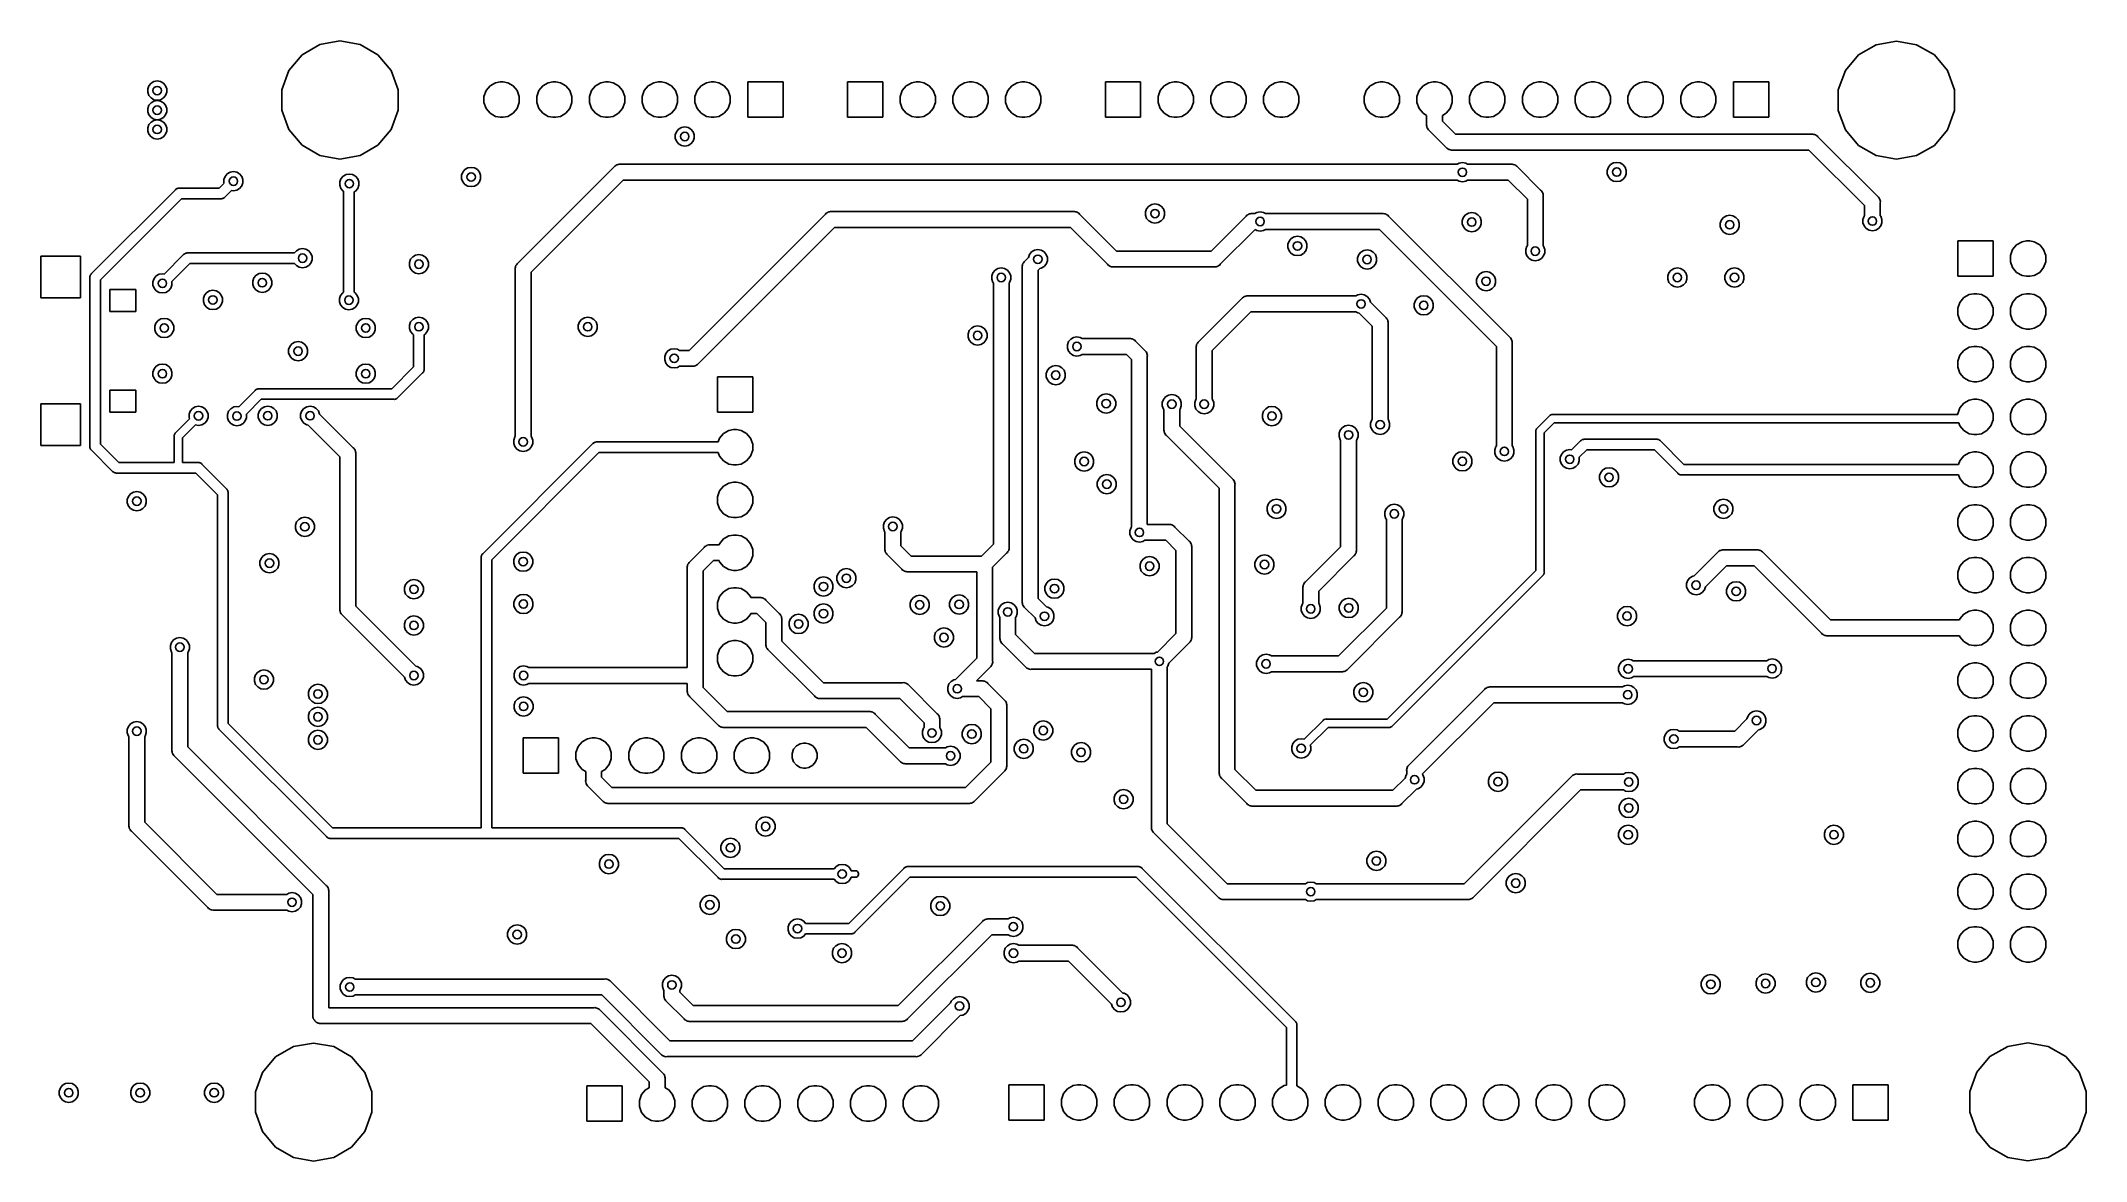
# Model space of a CAD drawing. Extents: x 91.8 to 190.2, y -113.9 to -59.9.
import ezdxf

# ---------------------------------------------------------------- set-up
doc = ezdxf.new("R2010")
doc.units = 0
doc.header["$MEASUREMENT"] = 0
doc.layers.add('BLACK', color=7, linetype='CONTINUOUS')

msp = doc.modelspace()

# ---------------------------------------------------------------- linework, layer by layer
at = {"layer": 'BLACK', "linetype": 'CONTINUOUS'}
for p, q in [((105.178, -60.0983), (106.15, -59.9268)), ((106.15, -59.9268), (107.122, -60.0983)), ((180.118, -60.1083), (181.09, -59.9368)), ((181.09, -59.9368), (182.062, -60.1083)), ((103.688, -61.3484), (104.322, -60.592)), ((104.322, -60.592), (105.178, -60.0983)), ((107.122, -60.0983), (107.978, -60.592)), ((107.978, -60.592), (108.612, -61.3484)), ((178.628, -61.3584), (179.262, -60.602)), ((179.262, -60.602), (180.118, -60.1083)), ((182.062, -60.1083), (182.918, -60.602)), ((182.918, -60.602), (183.552, -61.3584)), ((96.9479, -62.0879), (97.0516, -61.9644)), ((97.0516, -61.9644), (97.1912, -61.8837)), ((97.1912, -61.8837), (97.35, -61.8557)), ((97.35, -61.8557), (97.5088, -61.8837)), ((97.5088, -61.8837), (97.6484, -61.9644)), ((97.6484, -61.9644), (97.7521, -62.0879)), ((103.35, -62.2763), (103.688, -61.3484)), ((108.612, -61.3484), (108.95, -62.2763)), ((113.375, -62.0888), (113.635, -61.9389)), ((113.635, -61.9389), (113.856, -61.9)), ((113.856, -61.9), (114.004, -61.9)), ((114.004, -61.9), (114.225, -61.9389)), ((114.225, -61.9389), (114.485, -62.0888)), ((115.915, -62.0888), (116.175, -61.9389)), ((116.175, -61.9389), (116.396, -61.9)), ((116.396, -61.9), (116.544, -61.9)), ((116.544, -61.9), (116.765, -61.9389)), ((116.765, -61.9389), (117.025, -62.0888)), ((118.455, -62.0888), (118.715, -61.9389)), ((118.715, -61.9389), (118.936, -61.9)), ((118.936, -61.9), (119.084, -61.9)), ((119.084, -61.9), (119.305, -61.9389)), ((119.305, -61.9389), (119.565, -62.0888)), ((120.995, -62.0888), (121.255, -61.9389)), ((121.255, -61.9389), (121.476, -61.9)), ((121.476, -61.9), (121.624, -61.9)), ((121.624, -61.9), (121.845, -61.9389)), ((121.845, -61.9389), (122.105, -62.0888)), ((123.535, -62.0888), (123.795, -61.9389)), ((123.795, -61.9389), (124.016, -61.9)), ((124.016, -61.9), (124.164, -61.9)), ((124.164, -61.9), (124.385, -61.9389)), ((124.385, -61.9389), (124.645, -62.0888)), ((125.78, -63.6), (125.78, -61.9)), ((125.78, -61.9), (127.48, -61.9)), ((127.48, -61.9), (127.48, -63.6)), ((130.58, -63.6), (130.58, -61.9)), ((130.58, -61.9), (132.28, -61.9)), ((132.28, -61.9), (132.28, -63.6)), ((133.415, -62.0888), (133.675, -61.9389)), ((133.675, -61.9389), (133.896, -61.9)), ((133.896, -61.9), (134.044, -61.9)), ((134.044, -61.9), (134.265, -61.9389)), ((134.265, -61.9389), (134.525, -62.0888)), ((135.955, -62.0888), (136.215, -61.9389)), ((136.215, -61.9389), (136.436, -61.9)), ((136.436, -61.9), (136.584, -61.9)), ((136.584, -61.9), (136.805, -61.9389)), ((136.805, -61.9389), (137.065, -62.0888)), ((138.495, -62.0888), (138.755, -61.9389)), ((138.755, -61.9389), (138.976, -61.9)), ((138.976, -61.9), (139.124, -61.9)), ((139.124, -61.9), (139.345, -61.9389)), ((139.345, -61.9389), (139.605, -62.0888)), ((143, -63.6), (143, -61.9)), ((143, -61.9), (144.7, -61.9)), ((144.7, -61.9), (144.7, -63.6)), ((145.835, -62.0888), (146.095, -61.9389)), ((146.095, -61.9389), (146.316, -61.9)), ((146.316, -61.9), (146.464, -61.9)), ((146.464, -61.9), (146.685, -61.9389)), ((146.685, -61.9389), (146.945, -62.0888)), ((148.375, -62.0888), (148.635, -61.9389)), ((148.635, -61.9389), (148.856, -61.9)), ((148.856, -61.9), (149.004, -61.9)), ((149.004, -61.9), (149.225, -61.9389)), ((149.225, -61.9389), (149.485, -62.0888)), ((150.915, -62.0888), (151.175, -61.9389)), ((151.175, -61.9389), (151.396, -61.9)), ((151.396, -61.9), (151.544, -61.9)), ((151.544, -61.9), (151.765, -61.9389)), ((151.765, -61.9389), (152.025, -62.0888)), ((155.755, -62.0888), (156.015, -61.9389)), ((156.015, -61.9389), (156.236, -61.9)), ((156.236, -61.9), (156.384, -61.9)), ((156.384, -61.9), (156.605, -61.9389)), ((156.605, -61.9389), (156.865, -62.0888)), ((158.295, -62.0888), (158.555, -61.9389)), ((158.555, -61.9389), (158.776, -61.9)), ((158.776, -61.9), (158.924, -61.9)), ((158.924, -61.9), (159.145, -61.9389)), ((159.145, -61.9389), (159.405, -62.0888)), ((160.835, -62.0888), (161.095, -61.9389)), ((161.095, -61.9389), (161.316, -61.9)), ((161.316, -61.9), (161.464, -61.9)), ((161.464, -61.9), (161.685, -61.9389)), ((161.685, -61.9389), (161.945, -62.0888)), ((163.375, -62.0888), (163.635, -61.9389)), ((163.635, -61.9389), (163.856, -61.9)), ((163.856, -61.9), (164.004, -61.9)), ((164.004, -61.9), (164.225, -61.9389)), ((164.225, -61.9389), (164.485, -62.0888)), ((165.915, -62.0888), (166.175, -61.9389)), ((166.175, -61.9389), (166.396, -61.9)), ((166.396, -61.9), (166.544, -61.9)), ((166.544, -61.9), (166.765, -61.9389)), ((166.765, -61.9389), (167.025, -62.0888)), ((168.455, -62.0888), (168.715, -61.9389)), ((168.715, -61.9389), (168.936, -61.9)), ((168.936, -61.9), (169.084, -61.9)), ((169.084, -61.9), (169.305, -61.9389)), ((169.305, -61.9389), (169.565, -62.0888)), ((170.995, -62.0888), (171.255, -61.9389)), ((171.255, -61.9389), (171.476, -61.9)), ((171.476, -61.9), (171.624, -61.9)), ((171.624, -61.9), (171.845, -61.9389)), ((171.845, -61.9389), (172.105, -62.0888)), ((173.24, -63.6), (173.24, -61.9)), ((173.24, -61.9), (174.94, -61.9)), ((174.94, -61.9), (174.94, -63.6)), ((178.29, -62.2863), (178.628, -61.3584)), ((183.552, -61.3584), (183.89, -62.2863)), ((96.8928, -62.2394), (96.9479, -62.0879)), ((96.8928, -62.4006), (96.8928, -62.2394)), ((96.9479, -62.5521), (96.8928, -62.4006)), ((97.0516, -62.6756), (96.9479, -62.5521)), ((96.9479, -63.0279), (97.0516, -62.9044)), ((97.1912, -62.7563), (97.0516, -62.6756)), ((97.0516, -62.9044), (97.1912, -62.8237)), ((97.35, -62.7843), (97.1912, -62.7563)), ((97.1912, -62.8237), (97.35, -62.7957)), ((97.5088, -62.7563), (97.35, -62.7843)), ((97.35, -62.7957), (97.5088, -62.8237)), ((97.6484, -62.6756), (97.5088, -62.7563)), ((97.5088, -62.8237), (97.6484, -62.9044)), ((97.7521, -62.5521), (97.6484, -62.6756)), ((97.6484, -62.9044), (97.7521, -63.0279)), ((97.7521, -62.0879), (97.8072, -62.2394)), ((97.8072, -62.4006), (97.7521, -62.5521)), ((97.8072, -62.2394), (97.8072, -62.4006)), ((103.35, -63.2637), (103.35, -62.2763)), ((108.95, -62.2763), (108.95, -63.2637)), ((113.08, -62.6001), (113.183, -62.3184)), ((113.08, -62.8999), (113.08, -62.6001)), ((113.183, -63.1816), (113.08, -62.8999)), ((113.183, -62.3184), (113.375, -62.0888)), ((114.485, -62.0888), (114.677, -62.3184)), ((114.677, -62.3184), (114.78, -62.6001)), ((114.78, -62.8999), (114.677, -63.1816)), ((114.78, -62.6001), (114.78, -62.8999)), ((115.62, -62.6001), (115.723, -62.3184)), ((115.62, -62.8999), (115.62, -62.6001)), ((115.723, -63.1816), (115.62, -62.8999)), ((115.723, -62.3184), (115.915, -62.0888)), ((117.025, -62.0888), (117.217, -62.3184)), ((117.217, -62.3184), (117.32, -62.6001)), ((117.32, -62.8999), (117.217, -63.1816)), ((117.32, -62.6001), (117.32, -62.8999)), ((118.16, -62.6001), (118.263, -62.3184)), ((118.16, -62.8999), (118.16, -62.6001)), ((118.263, -63.1816), (118.16, -62.8999)), ((118.263, -62.3184), (118.455, -62.0888)), ((119.565, -62.0888), (119.757, -62.3184)), ((119.757, -62.3184), (119.86, -62.6001)), ((119.86, -62.8999), (119.757, -63.1816)), ((119.86, -62.6001), (119.86, -62.8999)), ((120.7, -62.6001), (120.803, -62.3184)), ((120.7, -62.8999), (120.7, -62.6001)), ((120.803, -63.1816), (120.7, -62.8999)), ((120.803, -62.3184), (120.995, -62.0888)), ((122.105, -62.0888), (122.297, -62.3184)), ((122.297, -62.3184), (122.4, -62.6001)), ((122.4, -62.8999), (122.297, -63.1816)), ((122.4, -62.6001), (122.4, -62.8999)), ((123.24, -62.6001), (123.343, -62.3184)), ((123.24, -62.8999), (123.24, -62.6001)), ((123.343, -63.1816), (123.24, -62.8999)), ((123.343, -62.3184), (123.535, -62.0888)), ((124.645, -62.0888), (124.837, -62.3184)), ((124.837, -62.3184), (124.94, -62.6001)), ((124.94, -62.8999), (124.837, -63.1816)), ((124.94, -62.6001), (124.94, -62.8999)), ((133.12, -62.6001), (133.223, -62.3184)), ((133.12, -62.8999), (133.12, -62.6001)), ((133.223, -63.1816), (133.12, -62.8999)), ((133.223, -62.3184), (133.415, -62.0888)), ((134.525, -62.0888), (134.717, -62.3184)), ((134.717, -62.3184), (134.82, -62.6001)), ((134.82, -62.8999), (134.717, -63.1816)), ((134.82, -62.6001), (134.82, -62.8999)), ((135.66, -62.6001), (135.763, -62.3184)), ((135.66, -62.8999), (135.66, -62.6001)), ((135.763, -63.1816), (135.66, -62.8999)), ((135.763, -62.3184), (135.955, -62.0888)), ((137.065, -62.0888), (137.257, -62.3184)), ((137.257, -62.3184), (137.36, -62.6001)), ((137.36, -62.8999), (137.257, -63.1816)), ((137.36, -62.6001), (137.36, -62.8999)), ((138.2, -62.6001), (138.303, -62.3184)), ((138.2, -62.8999), (138.2, -62.6001)), ((138.303, -63.1816), (138.2, -62.8999)), ((138.303, -62.3184), (138.495, -62.0888)), ((139.605, -62.0888), (139.797, -62.3184)), ((139.797, -62.3184), (139.9, -62.6001)), ((139.9, -62.8999), (139.797, -63.1816)), ((139.9, -62.6001), (139.9, -62.8999)), ((145.54, -62.6001), (145.643, -62.3184)), ((145.54, -62.8999), (145.54, -62.6001)), ((145.643, -63.1816), (145.54, -62.8999)), ((145.643, -62.3184), (145.835, -62.0888)), ((146.945, -62.0888), (147.137, -62.3184)), ((147.137, -62.3184), (147.24, -62.6001)), ((147.24, -62.8999), (147.137, -63.1816)), ((147.24, -62.6001), (147.24, -62.8999)), ((148.08, -62.6001), (148.183, -62.3184)), ((148.08, -62.8999), (148.08, -62.6001)), ((148.183, -63.1816), (148.08, -62.8999)), ((148.183, -62.3184), (148.375, -62.0888)), ((149.485, -62.0888), (149.677, -62.3184)), ((149.677, -62.3184), (149.78, -62.6001)), ((149.78, -62.8999), (149.677, -63.1816)), ((149.78, -62.6001), (149.78, -62.8999)), ((150.62, -62.6001), (150.723, -62.3184)), ((150.62, -62.8999), (150.62, -62.6001)), ((150.723, -63.1816), (150.62, -62.8999)), ((150.723, -62.3184), (150.915, -62.0888)), ((152.025, -62.0888), (152.217, -62.3184)), ((152.217, -62.3184), (152.32, -62.6001)), ((152.32, -62.8999), (152.217, -63.1816)), ((152.32, -62.6001), (152.32, -62.8999)), ((155.46, -62.6001), (155.563, -62.3184)), ((155.46, -62.8999), (155.46, -62.6001)), ((155.563, -63.1816), (155.46, -62.8999)), ((155.563, -62.3184), (155.755, -62.0888)), ((156.865, -62.0888), (157.057, -62.3184)), ((157.057, -62.3184), (157.16, -62.6001)), ((157.16, -62.8999), (157.057, -63.1816)), ((157.16, -62.6001), (157.16, -62.8999)), ((158, -62.6001), (158.103, -62.3184)), ((158, -62.8999), (158, -62.6001)), ((158.103, -63.1816), (158, -62.8999)), ((158.103, -62.3184), (158.295, -62.0888)), ((159.405, -62.0888), (159.597, -62.3184)), ((159.597, -62.3184), (159.7, -62.6001)), ((159.7, -62.8999), (159.597, -63.1816)), ((159.7, -62.6001), (159.7, -62.8999)), ((160.54, -62.6001), (160.643, -62.3184)), ((160.54, -62.8999), (160.54, -62.6001)), ((160.643, -63.1816), (160.54, -62.8999)), ((160.643, -62.3184), (160.835, -62.0888)), ((161.945, -62.0888), (162.137, -62.3184)), ((162.137, -62.3184), (162.24, -62.6001)), ((162.24, -62.8999), (162.137, -63.1816)), ((162.24, -62.6001), (162.24, -62.8999)), ((163.08, -62.6001), (163.183, -62.3184)), ((163.08, -62.8999), (163.08, -62.6001)), ((163.183, -63.1816), (163.08, -62.8999)), ((163.183, -62.3184), (163.375, -62.0888)), ((164.485, -62.0888), (164.677, -62.3184)), ((164.677, -62.3184), (164.78, -62.6001)), ((164.78, -62.8999), (164.677, -63.1816)), ((164.78, -62.6001), (164.78, -62.8999)), ((165.62, -62.6001), (165.723, -62.3184)), ((165.62, -62.8999), (165.62, -62.6001)), ((165.723, -63.1816), (165.62, -62.8999)), ((165.723, -62.3184), (165.915, -62.0888)), ((167.025, -62.0888), (167.217, -62.3184)), ((167.217, -62.3184), (167.32, -62.6001)), ((167.32, -62.8999), (167.217, -63.1816)), ((167.32, -62.6001), (167.32, -62.8999)), ((168.16, -62.6001), (168.263, -62.3184)), ((168.16, -62.8999), (168.16, -62.6001)), ((168.263, -63.1816), (168.16, -62.8999)), ((168.263, -62.3184), (168.455, -62.0888)), ((169.565, -62.0888), (169.757, -62.3184)), ((169.757, -62.3184), (169.86, -62.6001)), ((169.86, -62.8999), (169.757, -63.1816)), ((169.86, -62.6001), (169.86, -62.8999)), ((170.7, -62.6001), (170.803, -62.3184)), ((170.7, -62.8999), (170.7, -62.6001)), ((170.803, -63.1816), (170.7, -62.8999)), ((170.803, -62.3184), (170.995, -62.0888)), ((172.105, -62.0888), (172.297, -62.3184)), ((172.297, -62.3184), (172.4, -62.6001)), ((172.4, -62.8999), (172.297, -63.1816)), ((172.4, -62.6001), (172.4, -62.8999)), ((178.29, -63.2737), (178.29, -62.2863)), ((183.89, -62.2863), (183.89, -63.2737)), ((96.8928, -63.1794), (96.9479, -63.0279)), ((96.8928, -63.3406), (96.8928, -63.1794)), ((96.9479, -63.4921), (96.8928, -63.3406)), ((96.8928, -64.1094), (96.9479, -63.9579)), ((97.0516, -63.6156), (96.9479, -63.4921)), ((96.9479, -63.9579), (97.0516, -63.8344)), ((97.1912, -63.6963), (97.0516, -63.6156)), ((97.0516, -63.8344), (97.1912, -63.7537)), ((97.35, -63.7243), (97.1912, -63.6963)), ((97.1912, -63.7537), (97.35, -63.7257)), ((97.5088, -63.6963), (97.35, -63.7243)), ((97.35, -63.7257), (97.5088, -63.7537)), ((97.6484, -63.6156), (97.5088, -63.6963)), ((97.5088, -63.7537), (97.6484, -63.8344)), ((97.7521, -63.4921), (97.6484, -63.6156)), ((97.6484, -63.8344), (97.7521, -63.9579)), ((97.7521, -63.0279), (97.8072, -63.1794)), ((97.8072, -63.3406), (97.7521, -63.4921)), ((97.7521, -63.9579), (97.8072, -64.1094)), ((97.8072, -63.1794), (97.8072, -63.3406)), ((103.688, -64.1916), (103.35, -63.2637)), ((108.95, -63.2637), (108.612, -64.1916)), ((113.375, -63.4112), (113.183, -63.1816)), ((113.635, -63.5611), (113.375, -63.4112)), ((113.856, -63.6), (113.635, -63.5611)), ((114.004, -63.6), (113.856, -63.6)), ((114.225, -63.5611), (114.004, -63.6)), ((114.485, -63.4112), (114.225, -63.5611)), ((114.677, -63.1816), (114.485, -63.4112)), ((115.915, -63.4112), (115.723, -63.1816)), ((116.175, -63.5611), (115.915, -63.4112)), ((116.396, -63.6), (116.175, -63.5611)), ((116.544, -63.6), (116.396, -63.6)), ((116.765, -63.5611), (116.544, -63.6)), ((117.025, -63.4112), (116.765, -63.5611)), ((117.217, -63.1816), (117.025, -63.4112)), ((118.455, -63.4112), (118.263, -63.1816)), ((118.715, -63.5611), (118.455, -63.4112)), ((118.936, -63.6), (118.715, -63.5611)), ((119.084, -63.6), (118.936, -63.6)), ((119.305, -63.5611), (119.084, -63.6)), ((119.565, -63.4112), (119.305, -63.5611)), ((119.757, -63.1816), (119.565, -63.4112)), ((120.995, -63.4112), (120.803, -63.1816)), ((121.255, -63.5611), (120.995, -63.4112)), ((121.476, -63.6), (121.255, -63.5611)), ((121.624, -63.6), (121.476, -63.6)), ((121.845, -63.5611), (121.624, -63.6)), ((122.105, -63.4112), (121.845, -63.5611)), ((122.297, -63.1816), (122.105, -63.4112)), ((123.535, -63.4112), (123.343, -63.1816)), ((123.795, -63.5611), (123.535, -63.4112)), ((124.016, -63.6), (123.795, -63.5611)), ((124.164, -63.6), (124.016, -63.6)), ((124.385, -63.5611), (124.164, -63.6)), ((124.645, -63.4112), (124.385, -63.5611)), ((124.837, -63.1816), (124.645, -63.4112)), ((127.48, -63.6), (125.78, -63.6)), ((132.28, -63.6), (130.58, -63.6)), ((133.415, -63.4112), (133.223, -63.1816)), ((133.675, -63.5611), (133.415, -63.4112)), ((133.896, -63.6), (133.675, -63.5611)), ((134.044, -63.6), (133.896, -63.6)), ((134.265, -63.5611), (134.044, -63.6)), ((134.525, -63.4112), (134.265, -63.5611)), ((134.717, -63.1816), (134.525, -63.4112)), ((135.955, -63.4112), (135.763, -63.1816)), ((136.215, -63.5611), (135.955, -63.4112)), ((136.436, -63.6), (136.215, -63.5611)), ((136.584, -63.6), (136.436, -63.6)), ((136.805, -63.5611), (136.584, -63.6)), ((137.065, -63.4112), (136.805, -63.5611)), ((137.257, -63.1816), (137.065, -63.4112)), ((138.495, -63.4112), (138.303, -63.1816)), ((138.755, -63.5611), (138.495, -63.4112)), ((138.976, -63.6), (138.755, -63.5611)), ((139.124, -63.6), (138.976, -63.6)), ((139.345, -63.5611), (139.124, -63.6)), ((139.605, -63.4112), (139.345, -63.5611)), ((139.797, -63.1816), (139.605, -63.4112)), ((144.7, -63.6), (143, -63.6)), ((145.835, -63.4112), (145.643, -63.1816)), ((146.095, -63.5611), (145.835, -63.4112)), ((146.316, -63.6), (146.095, -63.5611)), ((146.464, -63.6), (146.316, -63.6)), ((146.685, -63.5611), (146.464, -63.6)), ((146.945, -63.4112), (146.685, -63.5611)), ((147.137, -63.1816), (146.945, -63.4112)), ((148.375, -63.4112), (148.183, -63.1816)), ((148.635, -63.5611), (148.375, -63.4112)), ((148.856, -63.6), (148.635, -63.5611)), ((149.004, -63.6), (148.856, -63.6)), ((149.225, -63.5611), (149.004, -63.6)), ((149.485, -63.4112), (149.225, -63.5611)), ((149.677, -63.1816), (149.485, -63.4112)), ((150.915, -63.4112), (150.723, -63.1816)), ((151.175, -63.5611), (150.915, -63.4112)), ((151.396, -63.6), (151.175, -63.5611)), ((151.544, -63.6), (151.396, -63.6)), ((151.765, -63.5611), (151.544, -63.6)), ((152.025, -63.4112), (151.765, -63.5611)), ((152.217, -63.1816), (152.025, -63.4112)), ((155.755, -63.4112), (155.563, -63.1816)), ((156.015, -63.5611), (155.755, -63.4112)), ((156.236, -63.6), (156.015, -63.5611)), ((156.384, -63.6), (156.236, -63.6)), ((156.605, -63.5611), (156.384, -63.6)), ((156.865, -63.4112), (156.605, -63.5611)), ((157.057, -63.1816), (156.865, -63.4112)), ((158.295, -63.4112), (158.103, -63.1816)), ((158.469, -63.5115), (158.295, -63.4112)), ((158.465, -63.9858), (158.469, -63.9354)), ((158.478, -64.0346), (158.465, -63.9858)), ((158.469, -63.9354), (158.469, -63.5115)), ((159.405, -63.4112), (159.231, -63.5115)), ((159.231, -63.5115), (159.231, -63.7943)), ((159.231, -63.7943), (159.856, -64.419)), ((159.597, -63.1816), (159.405, -63.4112)), ((160.835, -63.4112), (160.643, -63.1816)), ((161.095, -63.5611), (160.835, -63.4112)), ((161.316, -63.6), (161.095, -63.5611)), ((161.464, -63.6), (161.316, -63.6)), ((161.685, -63.5611), (161.464, -63.6)), ((161.945, -63.4112), (161.685, -63.5611)), ((162.137, -63.1816), (161.945, -63.4112)), ((163.375, -63.4112), (163.183, -63.1816)), ((163.635, -63.5611), (163.375, -63.4112)), ((163.856, -63.6), (163.635, -63.5611)), ((164.004, -63.6), (163.856, -63.6)), ((164.225, -63.5611), (164.004, -63.6)), ((164.485, -63.4112), (164.225, -63.5611)), ((164.677, -63.1816), (164.485, -63.4112)), ((165.915, -63.4112), (165.723, -63.1816)), ((166.175, -63.5611), (165.915, -63.4112)), ((166.396, -63.6), (166.175, -63.5611)), ((166.544, -63.6), (166.396, -63.6)), ((166.765, -63.5611), (166.544, -63.6)), ((167.025, -63.4112), (166.765, -63.5611)), ((167.217, -63.1816), (167.025, -63.4112)), ((168.455, -63.4112), (168.263, -63.1816)), ((168.715, -63.5611), (168.455, -63.4112)), ((168.936, -63.6), (168.715, -63.5611)), ((169.084, -63.6), (168.936, -63.6)), ((169.305, -63.5611), (169.084, -63.6)), ((169.565, -63.4112), (169.305, -63.5611)), ((169.757, -63.1816), (169.565, -63.4112)), ((170.995, -63.4112), (170.803, -63.1816)), ((171.255, -63.5611), (170.995, -63.4112)), ((171.476, -63.6), (171.255, -63.5611)), ((171.624, -63.6), (171.476, -63.6)), ((171.845, -63.5611), (171.624, -63.6)), ((172.105, -63.4112), (171.845, -63.5611)), ((172.297, -63.1816), (172.105, -63.4112)), ((174.94, -63.6), (173.24, -63.6)), ((178.628, -64.2016), (178.29, -63.2737)), ((183.89, -63.2737), (183.552, -64.2016)), ((96.8928, -64.2706), (96.8928, -64.1094)), ((96.9479, -64.4221), (96.8928, -64.2706)), ((97.0516, -64.5456), (96.9479, -64.4221)), ((97.1912, -64.6263), (97.0516, -64.5456)), ((97.35, -64.6543), (97.1912, -64.6263)), ((97.5088, -64.6263), (97.35, -64.6543)), ((97.6484, -64.5456), (97.5088, -64.6263)), ((97.7521, -64.4221), (97.6484, -64.5456)), ((97.8072, -64.2706), (97.7521, -64.4221)), ((97.8072, -64.1094), (97.8072, -64.2706)), ((104.322, -64.948), (103.688, -64.1916)), ((105.178, -65.4417), (104.322, -64.948)), ((107.978, -64.948), (107.122, -65.4417)), ((108.612, -64.1916), (107.978, -64.948)), ((122.293, -64.4494), (122.348, -64.2979)), ((122.293, -64.6106), (122.293, -64.4494)), ((122.348, -64.7621), (122.293, -64.6106)), ((122.348, -64.2979), (122.452, -64.1744)), ((122.452, -64.8856), (122.348, -64.7621)), ((122.452, -64.1744), (122.591, -64.0937)), ((122.591, -64.9663), (122.452, -64.8856)), ((122.591, -64.0937), (122.75, -64.0657)), ((122.75, -64.9943), (122.591, -64.9663)), ((122.75, -64.0657), (122.909, -64.0937)), ((122.909, -64.9663), (122.75, -64.9943)), ((122.909, -64.0937), (123.048, -64.1744)), ((123.048, -64.8856), (122.909, -64.9663)), ((123.048, -64.1744), (123.152, -64.2979)), ((123.152, -64.7621), (123.048, -64.8856)), ((123.152, -64.2979), (123.207, -64.4494)), ((123.207, -64.6106), (123.152, -64.7621)), ((123.207, -64.4494), (123.207, -64.6106)), ((158.486, -64.0844), (158.478, -64.0346)), ((158.495, -64.0991), (158.486, -64.0844)), ((158.499, -64.1156), (158.495, -64.0991)), ((158.528, -64.157), (158.499, -64.1156)), ((158.554, -64.2008), (158.528, -64.157)), ((158.592, -64.2332), (158.554, -64.2008)), ((159.417, -65.0576), (158.592, -64.2332)), ((159.856, -64.419), (177.013, -64.419)), ((177.013, -64.419), (177.064, -64.4146)), ((177.064, -64.4146), (177.113, -64.4277)), ((177.113, -64.4277), (177.162, -64.4365)), ((177.162, -64.4365), (177.177, -64.445)), ((177.177, -64.445), (177.194, -64.4494)), ((177.194, -64.4494), (177.235, -64.4784)), ((177.235, -64.4784), (177.279, -64.5036)), ((177.279, -64.5036), (177.311, -64.5424)), ((177.311, -64.5424), (180.188, -67.4188)), ((179.262, -64.958), (178.628, -64.2016)), ((180.118, -65.4517), (179.262, -64.958)), ((182.918, -64.958), (182.062, -65.4517)), ((183.552, -64.2016), (182.918, -64.958)), ((106.15, -65.6132), (105.178, -65.4417)), ((107.122, -65.4417), (106.15, -65.6132)), ((119.349, -65.9924), (119.381, -65.9536)), ((119.381, -65.9536), (119.425, -65.9284)), ((119.425, -65.9284), (119.466, -65.8994)), ((119.466, -65.8994), (119.483, -65.895)), ((119.483, -65.895), (119.498, -65.8865)), ((119.498, -65.8865), (119.547, -65.8777)), ((119.547, -65.8777), (119.596, -65.8646)), ((119.596, -65.8646), (119.647, -65.869)), ((119.647, -65.869), (159.936, -65.869)), ((159.449, -65.0964), (159.417, -65.0576)), ((159.493, -65.1216), (159.449, -65.0964)), ((159.534, -65.1506), (159.493, -65.1216)), ((159.551, -65.155), (159.534, -65.1506)), ((159.566, -65.1635), (159.551, -65.155)), ((159.615, -65.1723), (159.566, -65.1635)), ((159.664, -65.1854), (159.615, -65.1723)), ((159.715, -65.181), (159.664, -65.1854)), ((176.872, -65.181), (159.715, -65.181)), ((159.936, -65.869), (160.031, -65.8137)), ((160.031, -65.8137), (160.19, -65.7857)), ((160.19, -65.7857), (160.349, -65.8137)), ((160.349, -65.8137), (160.444, -65.869)), ((160.444, -65.869), (162.543, -65.869)), ((162.543, -65.869), (162.594, -65.8646)), ((162.594, -65.8646), (162.643, -65.8777)), ((162.643, -65.8777), (162.692, -65.8865)), ((162.692, -65.8865), (162.707, -65.895)), ((162.707, -65.895), (162.724, -65.8994)), ((162.724, -65.8994), (162.765, -65.9284)), ((162.765, -65.9284), (162.809, -65.9536)), ((162.809, -65.9536), (162.841, -65.9924)), ((167.218, -66.0079), (167.322, -65.8844)), ((167.322, -65.8844), (167.461, -65.8037)), ((167.461, -65.8037), (167.62, -65.7757)), ((167.62, -65.7757), (167.779, -65.8037)), ((167.779, -65.8037), (167.918, -65.8844)), ((167.918, -65.8844), (168.022, -66.0079)), ((179.549, -67.8578), (176.872, -65.181)), ((181.09, -65.6232), (180.118, -65.4517)), ((182.062, -65.4517), (181.09, -65.6232)), ((100.325, -67.016), (100.567, -66.7734)), ((100.563, -66.5994), (100.618, -66.4479)), ((100.563, -66.7606), (100.563, -66.5994)), ((100.567, -66.7734), (100.563, -66.7606)), ((100.618, -66.4479), (100.722, -66.3244)), ((100.722, -66.3244), (100.861, -66.2437)), ((100.861, -66.2437), (101.02, -66.2157)), ((101.02, -66.2157), (101.179, -66.2437)), ((101.179, -66.2437), (101.318, -66.3244)), ((101.318, -66.3244), (101.422, -66.4479)), ((101.422, -66.9121), (101.318, -67.0356)), ((101.422, -66.4479), (101.477, -66.5994)), ((101.477, -66.7606), (101.422, -66.9121)), ((101.477, -66.5994), (101.477, -66.7606)), ((106.143, -66.7194), (106.198, -66.5679)), ((106.143, -66.8806), (106.143, -66.7194)), ((106.198, -67.0321), (106.143, -66.8806)), ((106.198, -66.5679), (106.302, -66.4444)), ((106.302, -66.4444), (106.441, -66.3637)), ((106.441, -66.3637), (106.6, -66.3357)), ((106.6, -66.3357), (106.759, -66.3637)), ((106.759, -66.3637), (106.898, -66.4444)), ((106.898, -66.4444), (107.002, -66.5679)), ((107.002, -66.5679), (107.057, -66.7194)), ((107.057, -66.8806), (107.002, -67.0321)), ((107.057, -66.7194), (107.057, -66.8806)), ((112.008, -66.3994), (112.063, -66.2479)), ((112.008, -66.5606), (112.008, -66.3994)), ((112.063, -66.7121), (112.008, -66.5606)), ((112.063, -66.2479), (112.167, -66.1244)), ((112.167, -66.8356), (112.063, -66.7121)), ((112.167, -66.1244), (112.306, -66.0437)), ((112.306, -66.9163), (112.167, -66.8356)), ((112.306, -66.0437), (112.465, -66.0157)), ((112.465, -66.9443), (112.306, -66.9163)), ((112.465, -66.0157), (112.624, -66.0437)), ((112.624, -66.9163), (112.465, -66.9443)), ((112.624, -66.0437), (112.763, -66.1244)), ((112.763, -66.8356), (112.624, -66.9163)), ((112.763, -66.1244), (112.867, -66.2479)), ((112.867, -66.7121), (112.763, -66.8356)), ((112.867, -66.2479), (112.922, -66.3994)), ((112.922, -66.5606), (112.867, -66.7121)), ((112.922, -66.3994), (112.922, -66.5606)), ((114.712, -70.6288), (119.349, -65.9924)), ((119.788, -66.631), (115.351, -71.0678)), ((159.936, -66.631), (119.788, -66.631)), ((160.031, -66.6863), (159.936, -66.631)), ((160.19, -66.7143), (160.031, -66.6863)), ((160.349, -66.6863), (160.19, -66.7143)), ((160.444, -66.631), (160.349, -66.6863)), ((162.402, -66.631), (160.444, -66.631)), ((163.319, -67.5478), (162.402, -66.631)), ((162.841, -65.9924), (163.958, -67.1088)), ((167.163, -66.1594), (167.218, -66.0079)), ((167.163, -66.3206), (167.163, -66.1594)), ((167.218, -66.4721), (167.163, -66.3206)), ((167.322, -66.5956), (167.218, -66.4721)), ((167.461, -66.6763), (167.322, -66.5956)), ((167.62, -66.7043), (167.461, -66.6763)), ((167.779, -66.6763), (167.62, -66.7043)), ((167.918, -66.5956), (167.779, -66.6763)), ((168.022, -66.4721), (167.918, -66.5956)), ((168.022, -66.0079), (168.077, -66.1594)), ((168.077, -66.3206), (168.022, -66.4721)), ((168.077, -66.1594), (168.077, -66.3206)), ((94.1882, -71.1325), (98.2226, -67.0982)), ((98.5152, -67.524), (94.614, -71.4252)), ((98.2226, -67.0982), (98.2442, -67.0724)), ((98.2442, -67.0724), (98.2734, -67.0556)), ((98.2734, -67.0556), (98.301, -67.0362)), ((98.301, -67.0362), (98.312, -67.0333)), ((98.312, -67.0333), (98.3218, -67.0276)), ((98.3218, -67.0276), (98.355, -67.0218)), ((98.355, -67.0218), (98.3875, -67.0131)), ((98.3875, -67.0131), (98.4211, -67.016)), ((98.4211, -67.016), (100.325, -67.016)), ((100.419, -67.524), (98.5152, -67.524)), ((100.452, -67.5269), (100.419, -67.524)), ((100.485, -67.5182), (100.452, -67.5269)), ((100.518, -67.5124), (100.485, -67.5182)), ((100.528, -67.5067), (100.518, -67.5124)), ((100.539, -67.5038), (100.528, -67.5067)), ((100.567, -67.4844), (100.539, -67.5038)), ((100.596, -67.4676), (100.567, -67.4844)), ((100.617, -67.4418), (100.596, -67.4676)), ((100.931, -67.1285), (100.617, -67.4418)), ((101.02, -67.1443), (100.931, -67.1285)), ((101.179, -67.1163), (101.02, -67.1443)), ((101.318, -67.0356), (101.179, -67.1163)), ((106.302, -67.1556), (106.198, -67.0321)), ((106.326, -67.1697), (106.302, -67.1556)), ((106.326, -72.0287), (106.326, -67.1697)), ((106.898, -67.1556), (106.834, -67.1928)), ((106.834, -67.1928), (106.834, -72.0287)), ((107.002, -67.0321), (106.898, -67.1556)), ((144.988, -68.0079), (145.092, -67.8844)), ((145.092, -67.8844), (145.231, -67.8037)), ((145.231, -67.8037), (145.39, -67.7757)), ((145.39, -67.7757), (145.549, -67.8037)), ((145.549, -67.8037), (145.688, -67.8844)), ((145.688, -67.8844), (145.792, -68.0079)), ((163.319, -69.7928), (163.319, -67.5478)), ((163.958, -67.1088), (163.996, -67.1413)), ((163.996, -67.1413), (164.022, -67.1851)), ((164.022, -67.1851), (164.051, -67.2265)), ((164.051, -67.2265), (164.055, -67.2429)), ((164.055, -67.2429), (164.064, -67.2577)), ((164.064, -67.2577), (164.072, -67.3075)), ((164.072, -67.3075), (164.085, -67.3563)), ((164.085, -67.3563), (164.081, -67.4066)), ((164.081, -67.4066), (164.081, -69.7928)), ((179.549, -68.3428), (179.549, -67.8578)), ((180.188, -67.4188), (180.226, -67.4513)), ((180.226, -67.4513), (180.252, -67.4951)), ((180.252, -67.4951), (180.281, -67.5365)), ((180.281, -67.5365), (180.285, -67.5529)), ((180.285, -67.5529), (180.294, -67.5677)), ((180.294, -67.5677), (180.302, -67.6175)), ((180.302, -67.6175), (180.315, -67.6663)), ((180.315, -67.6663), (180.311, -67.7166)), ((180.311, -67.7166), (180.311, -68.3428)), ((122.962, -74.829), (129.524, -68.2674)), ((129.963, -68.906), (123.401, -75.4676)), ((129.524, -68.2674), (129.556, -68.2286)), ((129.556, -68.2286), (129.6, -68.2034)), ((129.6, -68.2034), (129.641, -68.1744)), ((129.641, -68.1744), (129.658, -68.17)), ((129.658, -68.17), (129.673, -68.1615)), ((129.673, -68.1615), (129.722, -68.1527)), ((129.722, -68.1527), (129.771, -68.1396)), ((129.771, -68.1396), (129.822, -68.144)), ((129.822, -68.144), (141.463, -68.144)), ((141.322, -68.906), (129.963, -68.906)), ((143.099, -70.6826), (141.322, -68.906)), ((141.463, -68.144), (141.514, -68.1396)), ((141.514, -68.1396), (141.563, -68.1527)), ((141.563, -68.1527), (141.612, -68.1615)), ((141.612, -68.1615), (141.627, -68.17)), ((141.627, -68.17), (141.643, -68.1744)), ((141.643, -68.1744), (141.685, -68.2034)), ((141.685, -68.2034), (141.729, -68.2286)), ((141.729, -68.2286), (141.761, -68.2674)), ((141.761, -68.2674), (143.538, -70.044)), ((144.933, -68.1594), (144.988, -68.0079)), ((144.933, -68.3206), (144.933, -68.1594)), ((144.988, -68.4721), (144.933, -68.3206)), ((145.092, -68.5956), (144.988, -68.4721)), ((145.231, -68.6763), (145.092, -68.5956)), ((145.39, -68.7043), (145.231, -68.6763)), ((145.549, -68.6763), (145.39, -68.7043)), ((145.688, -68.5956), (145.549, -68.6763)), ((145.792, -68.4721), (145.688, -68.5956)), ((145.792, -68.0079), (145.847, -68.1594)), ((145.847, -68.3206), (145.792, -68.4721)), ((145.847, -68.1594), (145.847, -68.3206)), ((148.097, -70.044), (149.779, -68.3623)), ((149.779, -68.3623), (149.811, -68.3236)), ((149.811, -68.3236), (149.855, -68.2984)), ((149.855, -68.2984), (149.896, -68.2694)), ((149.896, -68.2694), (149.913, -68.265)), ((149.913, -68.265), (149.928, -68.2565)), ((149.928, -68.2565), (149.977, -68.2477)), ((149.977, -68.2477), (150.026, -68.2346)), ((150.026, -68.2346), (150.077, -68.239)), ((150.077, -68.239), (150.196, -68.239)), ((150.196, -68.239), (150.291, -68.1837)), ((150.291, -68.1837), (150.45, -68.1557)), ((150.45, -68.1557), (150.609, -68.1837)), ((150.609, -68.1837), (150.704, -68.239)), ((150.704, -68.239), (156.333, -68.239)), ((156.333, -68.239), (156.384, -68.2346)), ((156.384, -68.2346), (156.433, -68.2477)), ((156.433, -68.2477), (156.482, -68.2565)), ((156.482, -68.2565), (156.497, -68.265)), ((156.497, -68.265), (156.513, -68.2694)), ((156.513, -68.2694), (156.555, -68.2984)), ((156.555, -68.2984), (156.599, -68.3236)), ((156.599, -68.3236), (156.631, -68.3624)), ((156.631, -68.3624), (162.468, -74.1988)), ((160.183, -68.5694), (160.238, -68.4179)), ((160.183, -68.7306), (160.183, -68.5694)), ((160.238, -68.8821), (160.183, -68.7306)), ((160.238, -68.4179), (160.342, -68.2944)), ((160.342, -69.0056), (160.238, -68.8821)), ((160.342, -68.2944), (160.481, -68.2137)), ((160.481, -68.2137), (160.64, -68.1857)), ((160.64, -68.1857), (160.799, -68.2137)), ((160.799, -68.2137), (160.938, -68.2944)), ((160.938, -68.2944), (161.042, -68.4179)), ((161.042, -68.8821), (160.938, -69.0056)), ((161.042, -68.4179), (161.097, -68.5694)), ((161.097, -68.7306), (161.042, -68.8821)), ((161.097, -68.5694), (161.097, -68.7306)), ((172.603, -68.6994), (172.658, -68.5479)), ((172.603, -68.8606), (172.603, -68.6994)), ((172.658, -69.0121), (172.603, -68.8606)), ((172.658, -68.5479), (172.762, -68.4244)), ((172.762, -68.4244), (172.901, -68.3437)), ((172.901, -68.3437), (173.06, -68.3157)), ((173.06, -68.3157), (173.219, -68.3437)), ((173.219, -68.3437), (173.358, -68.4244)), ((173.358, -68.4244), (173.462, -68.5479)), ((173.462, -68.5479), (173.517, -68.6994)), ((173.517, -68.8606), (173.462, -69.0121)), ((173.517, -68.6994), (173.517, -68.8606)), ((179.473, -68.5194), (179.528, -68.3679)), ((179.473, -68.6806), (179.473, -68.5194)), ((179.528, -68.8321), (179.473, -68.6806)), ((179.528, -68.3679), (179.549, -68.3428)), ((179.632, -68.9556), (179.528, -68.8321)), ((180.332, -68.8321), (180.228, -68.9556)), ((180.311, -68.3428), (180.332, -68.3679)), ((180.332, -68.3679), (180.387, -68.5194)), ((180.387, -68.6806), (180.332, -68.8321)), ((180.387, -68.5194), (180.387, -68.6806)), ((150.21, -69.0092), (148.536, -70.6826)), ((150.291, -69.0563), (150.21, -69.0092)), ((150.45, -69.0843), (150.291, -69.0563)), ((150.609, -69.0563), (150.45, -69.0843)), ((150.704, -69.001), (150.609, -69.0563)), ((156.192, -69.001), (150.704, -69.001)), ((151.793, -69.7194), (151.848, -69.5679)), ((151.793, -69.8806), (151.793, -69.7194)), ((151.848, -70.0321), (151.793, -69.8806)), ((151.848, -69.5679), (151.952, -69.4444)), ((151.952, -69.4444), (152.091, -69.3637)), ((152.091, -69.3637), (152.25, -69.3357)), ((152.25, -69.3357), (152.409, -69.3637)), ((152.409, -69.3637), (152.548, -69.4444)), ((152.548, -69.4444), (152.652, -69.5679)), ((152.652, -69.5679), (152.707, -69.7194)), ((152.707, -69.8806), (152.652, -70.0321)), ((152.707, -69.7194), (152.707, -69.8806)), ((161.829, -74.6378), (156.192, -69.001)), ((160.481, -69.0863), (160.342, -69.0056)), ((160.64, -69.1143), (160.481, -69.0863)), ((160.799, -69.0863), (160.64, -69.1143)), ((160.938, -69.0056), (160.799, -69.0863)), ((163.243, -69.9694), (163.298, -69.8179)), ((163.298, -69.8179), (163.319, -69.7928)), ((164.081, -69.7928), (164.102, -69.8179)), ((164.102, -69.8179), (164.157, -69.9694)), ((172.762, -69.1356), (172.658, -69.0121)), ((172.901, -69.2163), (172.762, -69.1356)), ((173.06, -69.2443), (172.901, -69.2163)), ((173.219, -69.2163), (173.06, -69.2443)), ((173.358, -69.1356), (173.219, -69.2163)), ((173.462, -69.0121), (173.358, -69.1356)), ((179.771, -69.0363), (179.632, -68.9556)), ((179.93, -69.0643), (179.771, -69.0363)), ((180.089, -69.0363), (179.93, -69.0643)), ((180.228, -68.9556), (180.089, -69.0363)), ((184.04, -71.26), (184.04, -69.56)), ((184.04, -69.56), (185.74, -69.56)), ((185.74, -69.56), (185.74, -71.26)), ((186.683, -69.9784), (186.875, -69.7488)), ((186.875, -69.7488), (187.135, -69.5989)), ((187.135, -69.5989), (187.356, -69.56)), ((187.356, -69.56), (187.504, -69.56)), ((187.504, -69.56), (187.725, -69.5989)), ((187.725, -69.5989), (187.985, -69.7488)), ((187.985, -69.7488), (188.177, -69.9784)), ((91.75, -72.2938), (91.75, -70.2938)), ((91.75, -70.2938), (93.65, -70.2938)), ((93.65, -70.2938), (93.65, -72.2938)), ((97.6893, -71.1515), (98.6226, -70.2182)), ((98.9152, -70.644), (98.0526, -71.5066)), ((98.6226, -70.2182), (98.6442, -70.1924)), ((98.6442, -70.1924), (98.6734, -70.1756)), ((98.6734, -70.1756), (98.701, -70.1562)), ((98.701, -70.1562), (98.712, -70.1533)), ((98.712, -70.1533), (98.7218, -70.1476)), ((98.7218, -70.1476), (98.755, -70.1418)), ((98.755, -70.1418), (98.7875, -70.1331)), ((98.7875, -70.1331), (98.8211, -70.136)), ((98.8211, -70.136), (103.966, -70.136)), ((103.966, -70.644), (98.9152, -70.644)), ((103.966, -70.136), (104.052, -70.0344)), ((104.052, -70.7456), (103.966, -70.644)), ((104.052, -70.0344), (104.191, -69.9537)), ((104.191, -70.8263), (104.052, -70.7456)), ((104.191, -69.9537), (104.35, -69.9257)), ((104.35, -70.8543), (104.191, -70.8263)), ((104.35, -69.9257), (104.509, -69.9537)), ((104.509, -70.8263), (104.35, -70.8543)), ((104.509, -69.9537), (104.648, -70.0344)), ((104.648, -70.7456), (104.509, -70.8263)), ((104.648, -70.0344), (104.752, -70.1579)), ((104.752, -70.6221), (104.648, -70.7456)), ((104.752, -70.1579), (104.807, -70.3094)), ((104.807, -70.4706), (104.752, -70.6221)), ((104.807, -70.3094), (104.807, -70.4706)), ((109.493, -70.5944), (109.548, -70.4429)), ((109.493, -70.7556), (109.493, -70.5944)), ((109.548, -70.9071), (109.493, -70.7556)), ((109.548, -70.4429), (109.652, -70.3194)), ((109.652, -70.3194), (109.791, -70.2387)), ((109.791, -70.2387), (109.95, -70.2107)), ((109.95, -70.2107), (110.109, -70.2387)), ((110.109, -70.2387), (110.248, -70.3194)), ((110.248, -70.3194), (110.352, -70.4429)), ((110.352, -70.4429), (110.407, -70.5944)), ((110.407, -70.7556), (110.352, -70.9071)), ((110.407, -70.5944), (110.407, -70.7556)), ((114.585, -70.8763), (114.598, -70.8275)), ((114.589, -70.9266), (114.585, -70.8763)), ((114.598, -70.8275), (114.606, -70.7777)), ((114.606, -70.7777), (114.615, -70.7629)), ((114.615, -70.7629), (114.619, -70.7465)), ((114.619, -70.7465), (114.648, -70.7051)), ((114.648, -70.7051), (114.674, -70.6613)), ((114.674, -70.6613), (114.712, -70.6288)), ((137.692, -70.9644), (137.831, -70.8837)), ((137.831, -70.8837), (137.99, -70.8557)), ((137.99, -70.8557), (138.149, -70.8837)), ((138.149, -70.8837), (138.288, -70.9644)), ((138.995, -70.7763), (139.008, -70.7274)), ((138.999, -70.8266), (138.995, -70.7763)), ((138.999, -86.9234), (138.999, -70.8266)), ((139.008, -70.7274), (139.016, -70.6777)), ((139.016, -70.6777), (139.025, -70.6629)), ((139.025, -70.6629), (139.029, -70.6465)), ((139.029, -70.6465), (139.058, -70.6051)), ((139.058, -70.6051), (139.084, -70.5613)), ((139.084, -70.5613), (139.122, -70.5288)), ((139.122, -70.5288), (139.293, -70.3578)), ((139.293, -70.3578), (139.348, -70.2079)), ((139.348, -70.2079), (139.452, -70.0844)), ((139.452, -70.0844), (139.591, -70.0037)), ((139.591, -70.0037), (139.75, -69.9757)), ((139.75, -69.9757), (139.909, -70.0037)), ((139.841, -70.8883), (139.761, -70.9678)), ((139.909, -70.8763), (139.841, -70.8883)), ((139.909, -70.0037), (140.048, -70.0844)), ((140.048, -70.7956), (139.909, -70.8763)), ((140.048, -70.0844), (140.152, -70.2079)), ((140.152, -70.6721), (140.048, -70.7956)), ((140.152, -70.2079), (140.207, -70.3594)), ((140.207, -70.5206), (140.152, -70.6721)), ((140.207, -70.3594), (140.207, -70.5206)), ((143.131, -70.7214), (143.099, -70.6826)), ((143.175, -70.7466), (143.131, -70.7214)), ((143.216, -70.7756), (143.175, -70.7466)), ((143.233, -70.78), (143.216, -70.7756)), ((143.248, -70.7885), (143.233, -70.78)), ((143.297, -70.7973), (143.248, -70.7885)), ((143.346, -70.8104), (143.297, -70.7973)), ((143.397, -70.806), (143.346, -70.8104)), ((148.238, -70.806), (143.397, -70.806)), ((143.538, -70.044), (148.097, -70.044)), ((148.289, -70.8104), (148.238, -70.806)), ((148.338, -70.7973), (148.289, -70.8104)), ((148.387, -70.7885), (148.338, -70.7973)), ((148.402, -70.78), (148.387, -70.7885)), ((148.418, -70.7756), (148.402, -70.78)), ((148.46, -70.7466), (148.418, -70.7756)), ((148.504, -70.7214), (148.46, -70.7466)), ((148.536, -70.6826), (148.504, -70.7214)), ((151.952, -70.1556), (151.848, -70.0321)), ((152.091, -70.2363), (151.952, -70.1556)), ((152.25, -70.2643), (152.091, -70.2363)), ((152.409, -70.2363), (152.25, -70.2643)), ((152.548, -70.1556), (152.409, -70.2363)), ((152.652, -70.0321), (152.548, -70.1556)), ((155.143, -70.3694), (155.198, -70.2179)), ((155.143, -70.5306), (155.143, -70.3694)), ((155.198, -70.6821), (155.143, -70.5306)), ((155.198, -70.2179), (155.302, -70.0944)), ((155.302, -70.8056), (155.198, -70.6821)), ((155.302, -70.0944), (155.441, -70.0137)), ((155.441, -70.8863), (155.302, -70.8056)), ((155.441, -70.0137), (155.6, -69.9857)), ((155.6, -70.9143), (155.441, -70.8863)), ((155.6, -69.9857), (155.759, -70.0137)), ((155.759, -70.8863), (155.6, -70.9143)), ((155.759, -70.0137), (155.898, -70.0944)), ((155.898, -70.8056), (155.759, -70.8863)), ((155.898, -70.0944), (156.002, -70.2179)), ((156.002, -70.6821), (155.898, -70.8056)), ((156.002, -70.2179), (156.057, -70.3694)), ((156.057, -70.5306), (156.002, -70.6821)), ((156.057, -70.3694), (156.057, -70.5306)), ((163.243, -70.1306), (163.243, -69.9694)), ((163.298, -70.2821), (163.243, -70.1306)), ((163.402, -70.4056), (163.298, -70.2821)), ((163.541, -70.4863), (163.402, -70.4056)), ((163.7, -70.5143), (163.541, -70.4863)), ((163.859, -70.4863), (163.7, -70.5143)), ((163.998, -70.4056), (163.859, -70.4863)), ((164.102, -70.2821), (163.998, -70.4056)), ((164.157, -70.1306), (164.102, -70.2821)), ((164.157, -69.9694), (164.157, -70.1306)), ((170.242, -70.9644), (170.381, -70.8837)), ((170.381, -70.8837), (170.54, -70.8557)), ((170.54, -70.8557), (170.699, -70.8837)), ((170.699, -70.8837), (170.838, -70.9644)), ((172.992, -70.9644), (173.131, -70.8837)), ((173.131, -70.8837), (173.29, -70.8557)), ((173.29, -70.8557), (173.449, -70.8837)), ((173.449, -70.8837), (173.588, -70.9644)), ((186.58, -70.2601), (186.683, -69.9784)), ((186.58, -70.5599), (186.58, -70.2601)), ((186.683, -70.8416), (186.58, -70.5599)), ((186.875, -71.0712), (186.683, -70.8416)), ((188.177, -70.8416), (187.985, -71.0712)), ((188.177, -69.9784), (188.28, -70.2601)), ((188.28, -70.5599), (188.177, -70.8416)), ((188.28, -70.2601), (188.28, -70.5599)), ((94.1031, -71.2975), (94.1118, -71.265)), ((94.106, -71.3311), (94.1031, -71.2975)), ((94.106, -79.4389), (94.106, -71.3311)), ((94.1118, -71.265), (94.1176, -71.2318)), ((94.1176, -71.2318), (94.1233, -71.222)), ((94.1233, -71.222), (94.1262, -71.211)), ((94.1262, -71.211), (94.1456, -71.1834)), ((94.1456, -71.1834), (94.1624, -71.1542)), ((94.1624, -71.1542), (94.1882, -71.1325)), ((94.614, -71.4252), (94.614, -79.3448)), ((97.1428, -71.5194), (97.1979, -71.3679)), ((97.1428, -71.6806), (97.1428, -71.5194)), ((97.1979, -71.8321), (97.1428, -71.6806)), ((97.1979, -71.3679), (97.3016, -71.2444)), ((97.3016, -71.9556), (97.1979, -71.8321)), ((97.3016, -71.2444), (97.4412, -71.1637)), ((97.4412, -71.1637), (97.6, -71.1357)), ((97.6, -71.1357), (97.6893, -71.1515)), ((98.0021, -71.8321), (97.8984, -71.9556)), ((98.0572, -71.6806), (98.0021, -71.8321)), ((98.0526, -71.5066), (98.0572, -71.5194)), ((98.0572, -71.5194), (98.0572, -71.6806)), ((101.953, -71.4894), (102.008, -71.3379)), ((101.953, -71.6506), (101.953, -71.4894)), ((102.008, -71.8021), (101.953, -71.6506)), ((102.008, -71.3379), (102.112, -71.2144)), ((102.112, -71.9256), (102.008, -71.8021)), ((102.112, -71.2144), (102.251, -71.1337)), ((102.251, -71.1337), (102.41, -71.1057)), ((102.41, -71.1057), (102.569, -71.1337)), ((102.569, -71.1337), (102.708, -71.2144)), ((102.708, -71.2144), (102.812, -71.3379)), ((102.812, -71.8021), (102.708, -71.9256)), ((102.812, -71.3379), (102.867, -71.4894)), ((102.867, -71.6506), (102.812, -71.8021)), ((102.867, -71.4894), (102.867, -71.6506)), ((109.652, -71.0306), (109.548, -70.9071)), ((109.791, -71.1113), (109.652, -71.0306)), ((109.95, -71.1393), (109.791, -71.1113)), ((110.109, -71.1113), (109.95, -71.1393)), ((110.248, -71.0306), (110.109, -71.1113)), ((110.352, -70.9071), (110.248, -71.0306)), ((114.589, -75.8867), (114.589, -70.9266)), ((115.351, -71.0678), (115.351, -78.9728)), ((137.533, -71.2394), (137.588, -71.0879)), ((137.533, -71.4006), (137.533, -71.2394)), ((137.588, -71.5521), (137.533, -71.4006)), ((137.588, -71.0879), (137.692, -70.9644)), ((137.609, -71.5772), (137.588, -71.5521)), ((137.609, -84.1522), (137.609, -71.5772)), ((138.288, -70.9644), (138.392, -71.0879)), ((138.392, -71.5521), (138.371, -71.5772)), ((138.371, -71.5772), (138.371, -84.2934)), ((138.392, -71.0879), (138.447, -71.2394)), ((138.447, -71.4006), (138.392, -71.5521)), ((138.447, -71.2394), (138.447, -71.4006)), ((139.761, -70.9678), (139.761, -86.7822)), ((160.873, -71.4194), (160.928, -71.2679)), ((160.873, -71.5806), (160.873, -71.4194)), ((160.928, -71.7321), (160.873, -71.5806)), ((160.928, -71.2679), (161.032, -71.1444)), ((161.032, -71.8556), (160.928, -71.7321)), ((161.032, -71.1444), (161.171, -71.0637)), ((161.171, -71.9363), (161.032, -71.8556)), ((161.171, -71.0637), (161.33, -71.0357)), ((161.33, -71.0357), (161.489, -71.0637)), ((161.489, -71.0637), (161.628, -71.1444)), ((161.628, -71.8556), (161.489, -71.9363)), ((161.628, -71.1444), (161.732, -71.2679)), ((161.732, -71.7321), (161.628, -71.8556)), ((161.732, -71.2679), (161.787, -71.4194)), ((161.787, -71.5806), (161.732, -71.7321)), ((161.787, -71.4194), (161.787, -71.5806)), ((170.083, -71.2394), (170.138, -71.0879)), ((170.083, -71.4006), (170.083, -71.2394)), ((170.138, -71.5521), (170.083, -71.4006)), ((170.138, -71.0879), (170.242, -70.9644)), ((170.242, -71.6756), (170.138, -71.5521)), ((170.381, -71.7563), (170.242, -71.6756)), ((170.54, -71.7843), (170.381, -71.7563)), ((170.699, -71.7563), (170.54, -71.7843)), ((170.838, -71.6756), (170.699, -71.7563)), ((170.838, -70.9644), (170.942, -71.0879)), ((170.942, -71.5521), (170.838, -71.6756)), ((170.942, -71.0879), (170.997, -71.2394)), ((170.997, -71.4006), (170.942, -71.5521)), ((170.997, -71.2394), (170.997, -71.4006)), ((172.833, -71.2394), (172.888, -71.0879)), ((172.833, -71.4006), (172.833, -71.2394)), ((172.888, -71.5521), (172.833, -71.4006)), ((172.888, -71.0879), (172.992, -70.9644)), ((172.992, -71.6756), (172.888, -71.5521)), ((173.131, -71.7563), (172.992, -71.6756)), ((173.29, -71.7843), (173.131, -71.7563)), ((173.449, -71.7563), (173.29, -71.7843)), ((173.588, -71.6756), (173.449, -71.7563)), ((173.588, -70.9644), (173.692, -71.0879)), ((173.692, -71.5521), (173.588, -71.6756)), ((173.692, -71.0879), (173.747, -71.2394)), ((173.747, -71.4006), (173.692, -71.5521)), ((173.747, -71.2394), (173.747, -71.4006)), ((185.74, -71.26), (184.04, -71.26)), ((187.135, -71.2211), (186.875, -71.0712)), ((187.356, -71.26), (187.135, -71.2211)), ((187.504, -71.26), (187.356, -71.26)), ((187.725, -71.2211), (187.504, -71.26)), ((187.985, -71.0712), (187.725, -71.2211)), ((93.65, -72.2938), (91.75, -72.2938)), ((95.075, -72.95), (95.075, -71.9)), ((95.075, -71.9), (96.325, -71.9)), ((96.325, -71.9), (96.325, -72.95)), ((97.4412, -72.0363), (97.3016, -71.9556)), ((97.6, -72.0643), (97.4412, -72.0363)), ((97.7588, -72.0363), (97.6, -72.0643)), ((97.8984, -71.9556), (97.7588, -72.0363)), ((99.5728, -72.3194), (99.6279, -72.1679)), ((99.5728, -72.4806), (99.5728, -72.3194)), ((99.6279, -72.6321), (99.5728, -72.4806)), ((99.6279, -72.1679), (99.7316, -72.0444)), ((99.7316, -72.7556), (99.6279, -72.6321)), ((99.7316, -72.0444), (99.8712, -71.9637)), ((99.8712, -72.8363), (99.7316, -72.7556)), ((99.8712, -71.9637), (100.03, -71.9357)), ((100.03, -72.8643), (99.8712, -72.8363)), ((100.03, -71.9357), (100.189, -71.9637)), ((100.189, -72.8363), (100.03, -72.8643)), ((100.189, -71.9637), (100.328, -72.0444)), ((100.328, -72.7556), (100.189, -72.8363)), ((100.328, -72.0444), (100.432, -72.1679)), ((100.432, -72.6321), (100.328, -72.7556)), ((100.432, -72.1679), (100.487, -72.3194)), ((100.487, -72.4806), (100.432, -72.6321)), ((100.487, -72.3194), (100.487, -72.4806)), ((102.251, -72.0063), (102.112, -71.9256)), ((102.41, -72.0343), (102.251, -72.0063)), ((102.569, -72.0063), (102.41, -72.0343)), ((102.708, -71.9256), (102.569, -72.0063)), ((106.123, -72.3294), (106.178, -72.1779)), ((106.123, -72.4906), (106.123, -72.3294)), ((106.178, -72.6421), (106.123, -72.4906)), ((106.178, -72.1779), (106.282, -72.0544)), ((106.282, -72.7656), (106.178, -72.6421)), ((106.282, -72.0544), (106.326, -72.0287)), ((106.421, -72.8463), (106.282, -72.7656)), ((106.58, -72.8743), (106.421, -72.8463)), ((106.739, -72.8463), (106.58, -72.8743)), ((106.878, -72.7656), (106.739, -72.8463)), ((106.834, -72.0287), (106.878, -72.0544)), ((106.878, -72.0544), (106.982, -72.1779)), ((106.982, -72.6421), (106.878, -72.7656)), ((106.982, -72.1779), (107.037, -72.3294)), ((107.037, -72.4906), (106.982, -72.6421)), ((107.037, -72.3294), (107.037, -72.4906)), ((147.502, -74.3988), (149.569, -72.3323)), ((149.569, -72.3323), (149.601, -72.2936)), ((149.601, -72.2936), (149.645, -72.2684)), ((149.645, -72.2684), (149.686, -72.2394)), ((149.686, -72.2394), (149.703, -72.235)), ((149.703, -72.235), (149.718, -72.2265)), ((149.718, -72.2265), (149.767, -72.2177)), ((149.767, -72.2177), (149.816, -72.2046)), ((149.816, -72.2046), (149.867, -72.209)), ((149.867, -72.209), (155.056, -72.209)), ((155.056, -72.209), (155.151, -72.1537)), ((155.151, -72.1537), (155.31, -72.1257)), ((155.31, -72.1257), (155.469, -72.1537)), ((155.469, -72.1537), (155.608, -72.2344)), ((155.608, -72.2344), (155.712, -72.3579)), ((155.712, -72.3579), (155.767, -72.5078)), ((155.767, -72.5078), (156.488, -73.2288)), ((157.873, -72.5794), (157.928, -72.4279)), ((157.873, -72.7406), (157.873, -72.5794)), ((157.928, -72.8921), (157.873, -72.7406)), ((157.928, -72.4279), (158.032, -72.3044)), ((158.032, -72.3044), (158.171, -72.2237)), ((158.171, -72.2237), (158.33, -72.1957)), ((158.33, -72.1957), (158.489, -72.2237)), ((158.489, -72.2237), (158.628, -72.3044)), ((158.628, -72.3044), (158.732, -72.4279)), ((158.732, -72.4279), (158.787, -72.5794)), ((158.787, -72.7406), (158.732, -72.8921)), ((158.787, -72.5794), (158.787, -72.7406)), ((161.33, -71.9643), (161.171, -71.9363)), ((161.489, -71.9363), (161.33, -71.9643)), ((184.04, -72.8001), (184.143, -72.5184)), ((184.04, -73.0999), (184.04, -72.8001)), ((184.143, -72.5184), (184.335, -72.2888)), ((184.335, -72.2888), (184.595, -72.1389)), ((184.595, -72.1389), (184.816, -72.1)), ((184.816, -72.1), (184.964, -72.1)), ((184.964, -72.1), (185.185, -72.1389)), ((185.185, -72.1389), (185.445, -72.2888)), ((185.445, -72.2888), (185.637, -72.5184)), ((185.637, -72.5184), (185.74, -72.8001)), ((185.74, -72.8001), (185.74, -73.0999)), ((186.58, -72.8001), (186.683, -72.5184)), ((186.58, -73.0999), (186.58, -72.8001)), ((186.683, -72.5184), (186.875, -72.2888)), ((186.875, -72.2888), (187.135, -72.1389)), ((187.135, -72.1389), (187.356, -72.1)), ((187.356, -72.1), (187.504, -72.1)), ((187.504, -72.1), (187.725, -72.1389)), ((187.725, -72.1389), (187.985, -72.2888)), ((187.985, -72.2888), (188.177, -72.5184)), ((188.177, -72.5184), (188.28, -72.8001)), ((188.28, -72.8001), (188.28, -73.0999)), ((96.325, -72.95), (95.075, -72.95)), ((97.2303, -73.6694), (97.2855, -73.5179)), ((97.2303, -73.8306), (97.2303, -73.6694)), ((97.2855, -73.9821), (97.2303, -73.8306)), ((97.2855, -73.5179), (97.3891, -73.3944)), ((97.3891, -73.3944), (97.5287, -73.3137)), ((97.5287, -73.3137), (97.6875, -73.2857)), ((97.6875, -73.2857), (97.8463, -73.3137)), ((97.8463, -73.3137), (97.9859, -73.3944)), ((97.9859, -73.3944), (98.0896, -73.5179)), ((98.0896, -73.5179), (98.1447, -73.6694)), ((98.1447, -73.8306), (98.0896, -73.9821)), ((98.1447, -73.6694), (98.1447, -73.8306)), ((106.933, -73.6694), (106.988, -73.5179)), ((106.933, -73.8306), (106.933, -73.6694)), ((106.988, -73.9821), (106.933, -73.8306)), ((106.988, -73.5179), (107.092, -73.3944)), ((107.092, -73.3944), (107.231, -73.3137)), ((107.231, -73.3137), (107.39, -73.2857)), ((107.39, -73.2857), (107.549, -73.3137)), ((107.549, -73.3137), (107.688, -73.3944)), ((107.688, -73.3944), (107.792, -73.5179)), ((107.792, -73.5179), (107.847, -73.6694)), ((107.847, -73.8306), (107.792, -73.9821)), ((107.847, -73.6694), (107.847, -73.8306)), ((109.493, -73.6094), (109.548, -73.4579)), ((109.493, -73.7706), (109.493, -73.6094)), ((109.548, -73.9221), (109.493, -73.7706)), ((109.548, -73.4579), (109.652, -73.3344)), ((109.652, -73.3344), (109.791, -73.2537)), ((109.791, -73.2537), (109.95, -73.2257)), ((109.95, -73.2257), (110.109, -73.2537)), ((110.109, -73.2537), (110.248, -73.3344)), ((110.248, -73.3344), (110.352, -73.4579)), ((110.352, -73.4579), (110.407, -73.6094)), ((110.407, -73.7706), (110.352, -73.9221)), ((110.407, -73.6094), (110.407, -73.7706)), ((117.623, -73.6094), (117.678, -73.4579)), ((117.623, -73.7706), (117.623, -73.6094)), ((117.678, -73.9221), (117.623, -73.7706)), ((117.678, -73.4579), (117.782, -73.3344)), ((117.782, -73.3344), (117.921, -73.2537)), ((117.921, -73.2537), (118.08, -73.2257)), ((118.08, -73.2257), (118.239, -73.2537)), ((118.239, -73.2537), (118.378, -73.3344)), ((118.378, -73.3344), (118.482, -73.4579)), ((118.482, -73.4579), (118.537, -73.6094)), ((118.537, -73.7706), (118.482, -73.9221)), ((118.537, -73.6094), (118.537, -73.7706)), ((136.448, -73.8779), (136.552, -73.7544)), ((136.552, -73.7544), (136.691, -73.6737)), ((136.691, -73.6737), (136.85, -73.6457)), ((136.85, -73.6457), (137.009, -73.6737)), ((137.009, -73.6737), (137.148, -73.7544)), ((137.148, -73.7544), (137.252, -73.8779)), ((150.008, -72.971), (148.141, -74.8378)), ((155.056, -72.971), (150.008, -72.971)), ((155.151, -73.0263), (155.056, -72.971)), ((155.219, -73.0383), (155.151, -73.0263)), ((155.849, -73.6678), (155.219, -73.0383)), ((155.849, -78.1528), (155.849, -73.6678)), ((156.488, -73.2288), (156.526, -73.2613)), ((156.526, -73.2613), (156.552, -73.3051)), ((156.552, -73.3051), (156.581, -73.3465)), ((156.581, -73.3465), (156.585, -73.3629)), ((156.585, -73.3629), (156.594, -73.3777)), ((156.594, -73.3777), (156.602, -73.4275)), ((156.602, -73.4275), (156.615, -73.4763)), ((156.615, -73.4763), (156.611, -73.5266)), ((156.611, -73.5266), (156.611, -78.1528)), ((158.032, -73.0156), (157.928, -72.8921)), ((158.171, -73.0963), (158.032, -73.0156)), ((158.33, -73.1243), (158.171, -73.0963)), ((158.489, -73.0963), (158.33, -73.1243)), ((158.628, -73.0156), (158.489, -73.0963)), ((158.732, -72.8921), (158.628, -73.0156)), ((184.143, -73.3816), (184.04, -73.0999)), ((184.335, -73.6112), (184.143, -73.3816)), ((184.595, -73.7611), (184.335, -73.6112)), ((184.816, -73.8), (184.595, -73.7611)), ((184.964, -73.8), (184.816, -73.8)), ((185.185, -73.7611), (184.964, -73.8)), ((185.445, -73.6112), (185.185, -73.7611)), ((185.637, -73.3816), (185.445, -73.6112)), ((185.74, -73.0999), (185.637, -73.3816)), ((186.683, -73.3816), (186.58, -73.0999)), ((186.875, -73.6112), (186.683, -73.3816)), ((187.135, -73.7611), (186.875, -73.6112)), ((187.356, -73.8), (187.135, -73.7611)), ((187.504, -73.8), (187.356, -73.8)), ((187.725, -73.7611), (187.504, -73.8)), ((187.985, -73.6112), (187.725, -73.7611)), ((188.177, -73.3816), (187.985, -73.6112)), ((188.28, -73.0999), (188.177, -73.3816)), ((97.3891, -74.1056), (97.2855, -73.9821)), ((97.5287, -74.1863), (97.3891, -74.1056)), ((97.6875, -74.2143), (97.5287, -74.1863)), ((97.8463, -74.1863), (97.6875, -74.2143)), ((97.9859, -74.1056), (97.8463, -74.1863)), ((98.0896, -73.9821), (97.9859, -74.1056)), ((103.673, -74.785), (103.728, -74.6335)), ((103.673, -74.9462), (103.673, -74.785)), ((103.728, -74.6335), (103.832, -74.51)), ((103.832, -74.51), (103.971, -74.4293)), ((103.971, -74.4293), (104.13, -74.4013)), ((104.13, -74.4013), (104.289, -74.4293)), ((104.289, -74.4293), (104.428, -74.51)), ((104.428, -74.51), (104.532, -74.6335)), ((104.532, -74.6335), (104.587, -74.785)), ((104.587, -74.785), (104.587, -74.9462)), ((107.092, -74.1056), (106.988, -73.9821)), ((107.231, -74.1863), (107.092, -74.1056)), ((107.39, -74.2143), (107.231, -74.1863)), ((107.549, -74.1863), (107.39, -74.2143)), ((107.688, -74.1056), (107.549, -74.1863)), ((107.792, -73.9821), (107.688, -74.1056)), ((109.652, -74.0456), (109.548, -73.9221)), ((109.696, -74.0713), (109.652, -74.0456)), ((109.696, -75.6198), (109.696, -74.0713)), ((110.248, -74.0456), (110.204, -74.0713)), ((110.204, -74.0713), (110.204, -75.7139)), ((110.352, -73.9221), (110.248, -74.0456)), ((117.782, -74.0456), (117.678, -73.9221)), ((117.921, -74.1263), (117.782, -74.0456)), ((118.08, -74.1543), (117.921, -74.1263)), ((118.239, -74.1263), (118.08, -74.1543)), ((118.378, -74.0456), (118.239, -74.1263)), ((118.482, -73.9221), (118.378, -74.0456)), ((121.942, -74.8544), (122.081, -74.7737)), ((122.081, -74.7737), (122.24, -74.7457)), ((122.24, -74.7457), (122.399, -74.7737)), ((122.399, -74.7737), (122.494, -74.829)), ((122.494, -74.829), (122.962, -74.829)), ((136.393, -74.0294), (136.448, -73.8779)), ((136.393, -74.1906), (136.393, -74.0294)), ((136.448, -74.3421), (136.393, -74.1906)), ((136.552, -74.4656), (136.448, -74.3421)), ((136.691, -74.5463), (136.552, -74.4656)), ((136.85, -74.5743), (136.691, -74.5463)), ((137.009, -74.5463), (136.85, -74.5743)), ((137.148, -74.4656), (137.009, -74.5463)), ((137.252, -74.3421), (137.148, -74.4656)), ((137.252, -73.8779), (137.307, -74.0294)), ((137.307, -74.1906), (137.252, -74.3421)), ((137.307, -74.0294), (137.307, -74.1906)), ((141.173, -74.5594), (141.228, -74.4079)), ((141.173, -74.7206), (141.173, -74.5594)), ((141.228, -74.8721), (141.173, -74.7206)), ((141.228, -74.4079), (141.332, -74.2844)), ((141.332, -74.2844), (141.471, -74.2037)), ((141.471, -74.2037), (141.63, -74.1757)), ((141.63, -74.1757), (141.789, -74.2037)), ((141.789, -74.2037), (141.884, -74.259)), ((141.884, -74.259), (144.153, -74.259)), ((144.153, -74.259), (144.204, -74.2546)), ((144.204, -74.2546), (144.253, -74.2677)), ((144.253, -74.2677), (144.302, -74.2765)), ((144.302, -74.2765), (144.317, -74.285)), ((144.317, -74.285), (144.333, -74.2894)), ((144.333, -74.2894), (144.375, -74.3184)), ((144.375, -74.3184), (144.419, -74.3436)), ((144.419, -74.3436), (144.451, -74.3824)), ((144.451, -74.3824), (144.898, -74.8288)), ((144.898, -74.8288), (144.936, -74.8613)), ((147.375, -74.6463), (147.388, -74.5974)), ((147.379, -74.6966), (147.375, -74.6463)), ((147.379, -77.1628), (147.379, -74.6966)), ((147.388, -74.5974), (147.396, -74.5477)), ((147.396, -74.5477), (147.405, -74.5329)), ((147.405, -74.5329), (147.409, -74.5165)), ((147.409, -74.5165), (147.438, -74.4751)), ((147.438, -74.4751), (147.464, -74.4313)), ((147.464, -74.4313), (147.502, -74.3988)), ((161.829, -79.4328), (161.829, -74.6378)), ((162.468, -74.1988), (162.506, -74.2313)), ((162.506, -74.2313), (162.532, -74.2751)), ((162.532, -74.2751), (162.561, -74.3165)), ((162.561, -74.3165), (162.565, -74.3329)), ((162.565, -74.3329), (162.574, -74.3477)), ((162.574, -74.3477), (162.582, -74.3975)), ((162.582, -74.3975), (162.595, -74.4463)), ((162.595, -74.4463), (162.591, -74.4966)), ((162.591, -74.4966), (162.591, -79.4328)), ((184.143, -75.0584), (184.335, -74.8288)), ((184.335, -74.8288), (184.595, -74.6789)), ((184.595, -74.6789), (184.816, -74.64)), ((184.816, -74.64), (184.964, -74.64)), ((184.964, -74.64), (185.185, -74.6789)), ((185.185, -74.6789), (185.445, -74.8288)), ((185.445, -74.8288), (185.637, -75.0584)), ((186.683, -75.0584), (186.875, -74.8288)), ((186.875, -74.8288), (187.135, -74.6789)), ((187.135, -74.6789), (187.356, -74.64)), ((187.356, -74.64), (187.504, -74.64)), ((187.504, -74.64), (187.725, -74.6789)), ((187.725, -74.6789), (187.985, -74.8288)), ((187.985, -74.8288), (188.177, -75.0584)), ((97.1428, -75.8694), (97.1979, -75.7179)), ((97.1979, -75.7179), (97.3016, -75.5944)), ((97.3016, -75.5944), (97.4412, -75.5137)), ((97.4412, -75.5137), (97.6, -75.4857)), ((97.6, -75.4857), (97.7588, -75.5137)), ((97.7588, -75.5137), (97.8984, -75.5944)), ((97.8984, -75.5944), (98.0021, -75.7179)), ((98.0021, -75.7179), (98.0572, -75.8694)), ((103.728, -75.0977), (103.673, -74.9462)), ((103.832, -75.2212), (103.728, -75.0977)), ((103.971, -75.3019), (103.832, -75.2212)), ((104.13, -75.3299), (103.971, -75.3019)), ((104.289, -75.3019), (104.13, -75.3299)), ((104.428, -75.2212), (104.289, -75.3019)), ((104.532, -75.0977), (104.428, -75.2212)), ((104.587, -74.9462), (104.532, -75.0977)), ((106.933, -75.8694), (106.988, -75.7179)), ((106.988, -75.7179), (107.092, -75.5944)), ((107.092, -75.5944), (107.231, -75.5137)), ((107.231, -75.5137), (107.39, -75.4857)), ((107.39, -75.4857), (107.549, -75.5137)), ((107.549, -75.5137), (107.688, -75.5944)), ((107.688, -75.5944), (107.792, -75.7179)), ((107.792, -75.7179), (107.847, -75.8694)), ((108.64, -76.676), (109.696, -75.6198)), ((110.192, -75.8132), (110.187, -75.823)), ((110.198, -75.78), (110.192, -75.8132)), ((110.207, -75.7475), (110.198, -75.78)), ((110.204, -75.7139), (110.207, -75.7475)), ((121.783, -75.1294), (121.838, -74.9779)), ((121.783, -75.2906), (121.783, -75.1294)), ((121.838, -75.4421), (121.783, -75.2906)), ((121.838, -74.9779), (121.942, -74.8544)), ((121.942, -75.5656), (121.838, -75.4421)), ((122.081, -75.6463), (121.942, -75.5656)), ((122.24, -75.6743), (122.081, -75.6463)), ((122.399, -75.6463), (122.24, -75.6743)), ((122.494, -75.591), (122.399, -75.6463)), ((123.103, -75.591), (122.494, -75.591)), ((123.154, -75.5954), (123.103, -75.591)), ((123.203, -75.5823), (123.154, -75.5954)), ((123.252, -75.5735), (123.203, -75.5823)), ((123.267, -75.565), (123.252, -75.5735)), ((123.283, -75.5606), (123.267, -75.565)), ((123.325, -75.5316), (123.283, -75.5606)), ((123.369, -75.5064), (123.325, -75.5316)), ((123.401, -75.4676), (123.369, -75.5064)), ((140.153, -75.9394), (140.208, -75.7879)), ((140.208, -75.7879), (140.312, -75.6644)), ((140.312, -75.6644), (140.451, -75.5837)), ((140.451, -75.5837), (140.61, -75.5557)), ((140.61, -75.5557), (140.769, -75.5837)), ((140.769, -75.5837), (140.908, -75.6644)), ((140.908, -75.6644), (141.012, -75.7879)), ((141.012, -75.7879), (141.067, -75.9394)), ((141.332, -74.9956), (141.228, -74.8721)), ((141.471, -75.0763), (141.332, -74.9956)), ((141.63, -75.1043), (141.471, -75.0763)), ((141.789, -75.0763), (141.63, -75.1043)), ((141.884, -75.021), (141.789, -75.0763)), ((144.012, -75.021), (141.884, -75.021)), ((144.259, -75.2678), (144.012, -75.021)), ((144.259, -83.3328), (144.259, -75.2678)), ((144.936, -74.8613), (144.962, -74.9051)), ((144.962, -74.9051), (144.991, -74.9465)), ((144.991, -74.9465), (144.995, -74.9629)), ((144.995, -74.9629), (145.004, -74.9777)), ((145.004, -74.9777), (145.012, -75.0275)), ((145.012, -75.0275), (145.025, -75.0763)), ((145.025, -75.0763), (145.021, -75.1266)), ((145.021, -75.1266), (145.021, -83.209)), ((148.141, -74.8378), (148.141, -77.1628)), ((184.04, -75.3401), (184.143, -75.0584)), ((184.04, -75.6399), (184.04, -75.3401)), ((184.143, -75.9216), (184.04, -75.6399)), ((185.637, -75.0584), (185.74, -75.3401)), ((185.74, -75.6399), (185.637, -75.9216)), ((185.74, -75.3401), (185.74, -75.6399)), ((186.58, -75.3401), (186.683, -75.0584)), ((186.58, -75.6399), (186.58, -75.3401)), ((186.683, -75.9216), (186.58, -75.6399)), ((188.177, -75.0584), (188.28, -75.3401)), ((188.28, -75.6399), (188.177, -75.9216)), ((188.28, -75.3401), (188.28, -75.6399)), ((95.075, -77.8), (95.075, -76.75)), ((95.075, -76.75), (96.325, -76.75)), ((96.325, -76.75), (96.325, -77.8)), ((97.1428, -76.0306), (97.1428, -75.8694)), ((97.1979, -76.1821), (97.1428, -76.0306)), ((97.3016, -76.3056), (97.1979, -76.1821)), ((97.4412, -76.3863), (97.3016, -76.3056)), ((97.6, -76.4143), (97.4412, -76.3863)), ((97.7588, -76.3863), (97.6, -76.4143)), ((97.8984, -76.3056), (97.7588, -76.3863)), ((98.0021, -76.1821), (97.8984, -76.3056)), ((98.0572, -76.0306), (98.0021, -76.1821)), ((98.0572, -75.8694), (98.0572, -76.0306)), ((101.279, -77.5415), (102.063, -76.7582)), ((102.063, -76.7582), (102.084, -76.7324)), ((102.084, -76.7324), (102.113, -76.7156)), ((102.113, -76.7156), (102.141, -76.6962)), ((102.141, -76.6962), (102.152, -76.6933)), ((102.152, -76.6933), (102.162, -76.6876)), ((102.162, -76.6876), (102.195, -76.6818)), ((102.195, -76.6818), (102.228, -76.6731)), ((102.228, -76.6731), (102.261, -76.676)), ((102.261, -76.676), (108.64, -76.676)), ((106.933, -76.0306), (106.933, -75.8694)), ((106.988, -76.1821), (106.933, -76.0306)), ((107.092, -76.3056), (106.988, -76.1821)), ((107.231, -76.3863), (107.092, -76.3056)), ((107.39, -76.4143), (107.231, -76.3863)), ((107.549, -76.3863), (107.39, -76.4143)), ((107.688, -76.3056), (107.549, -76.3863)), ((107.792, -76.1821), (107.688, -76.3056)), ((107.847, -76.0306), (107.792, -76.1821)), ((107.847, -75.8694), (107.847, -76.0306)), ((110.122, -75.9124), (108.932, -77.1018)), ((110.148, -75.8908), (110.122, -75.9124)), ((110.164, -75.8616), (110.148, -75.8908)), ((110.184, -75.834), (110.164, -75.8616)), ((110.187, -75.823), (110.184, -75.834)), ((114.589, -78.9728), (114.589, -75.8867)), ((114.589, -75.8867), (114.589, -75.8867)), ((124.32, -77.8), (124.32, -76.1)), ((124.32, -76.1), (126.02, -76.1)), ((126.02, -76.1), (126.02, -77.8)), ((140.153, -76.1006), (140.153, -75.9394)), ((140.208, -76.2521), (140.153, -76.1006)), ((140.312, -76.3756), (140.208, -76.2521)), ((140.451, -76.4563), (140.312, -76.3756)), ((140.61, -76.4843), (140.451, -76.4563)), ((140.769, -76.4563), (140.61, -76.4843)), ((140.908, -76.3756), (140.769, -76.4563)), ((141.012, -76.2521), (140.908, -76.3756)), ((141.067, -76.1006), (141.012, -76.2521)), ((141.067, -75.9394), (141.067, -76.1006)), ((184.335, -76.1512), (184.143, -75.9216)), ((184.595, -76.3011), (184.335, -76.1512)), ((184.816, -76.34), (184.595, -76.3011)), ((184.964, -76.34), (184.816, -76.34)), ((185.185, -76.3011), (184.964, -76.34)), ((185.445, -76.1512), (185.185, -76.3011)), ((185.637, -75.9216), (185.445, -76.1512)), ((186.875, -76.1512), (186.683, -75.9216)), ((187.135, -76.3011), (186.875, -76.1512)), ((187.356, -76.34), (187.135, -76.3011)), ((187.504, -76.34), (187.356, -76.34)), ((187.725, -76.3011), (187.504, -76.34)), ((187.985, -76.1512), (187.725, -76.3011)), ((188.177, -75.9216), (187.985, -76.1512)), ((91.75, -79.4062), (91.75, -77.4062)), ((91.75, -77.4062), (93.65, -77.4062)), ((93.65, -77.4062), (93.65, -79.4062)), ((98.8828, -77.8994), (98.9379, -77.7479)), ((98.9379, -77.7479), (99.0416, -77.6244)), ((99.0416, -77.6244), (99.1812, -77.5437)), ((99.1812, -77.5437), (99.34, -77.5157)), ((99.34, -77.5157), (99.4988, -77.5437)), ((99.4988, -77.5437), (99.6384, -77.6244)), ((99.6384, -77.6244), (99.7421, -77.7479)), ((99.7421, -77.7479), (99.7972, -77.8994)), ((100.733, -77.9094), (100.788, -77.7579)), ((100.788, -77.7579), (100.892, -77.6344)), ((100.892, -77.6344), (101.031, -77.5537)), ((101.031, -77.5537), (101.19, -77.5257)), ((101.19, -77.5257), (101.279, -77.5415)), ((102.355, -77.184), (101.643, -77.8966)), ((102.213, -77.8938), (102.268, -77.7423)), ((102.268, -77.7423), (102.372, -77.6188)), ((108.734, -77.184), (102.355, -77.184)), ((102.372, -77.6188), (102.511, -77.5381)), ((102.511, -77.5381), (102.67, -77.5101)), ((102.67, -77.5101), (102.829, -77.5381)), ((102.829, -77.5381), (102.968, -77.6188)), ((102.968, -77.6188), (103.072, -77.7423)), ((103.072, -77.7423), (103.127, -77.8938)), ((104.253, -77.8938), (104.308, -77.7423)), ((104.308, -77.7423), (104.412, -77.6188)), ((104.412, -77.6188), (104.551, -77.5381)), ((104.551, -77.5381), (104.71, -77.5101)), ((104.71, -77.5101), (104.869, -77.5381)), ((104.869, -77.5381), (105.008, -77.6188)), ((105.008, -77.6188), (105.112, -77.7423)), ((105.112, -77.7423), (105.167, -77.8922)), ((108.767, -77.1869), (108.734, -77.184)), ((108.8, -77.1782), (108.767, -77.1869)), ((108.833, -77.1724), (108.8, -77.1782)), ((108.843, -77.1667), (108.833, -77.1724)), ((108.854, -77.1638), (108.843, -77.1667)), ((108.882, -77.1444), (108.854, -77.1638)), ((108.911, -77.1276), (108.882, -77.1444)), ((108.932, -77.1018), (108.911, -77.1276)), ((142.583, -77.3094), (142.638, -77.1579)), ((142.583, -77.4706), (142.583, -77.3094)), ((142.638, -77.6221), (142.583, -77.4706)), ((142.638, -77.1579), (142.742, -77.0344)), ((142.742, -77.7456), (142.638, -77.6221)), ((142.742, -77.0344), (142.881, -76.9537)), ((142.881, -77.8263), (142.742, -77.7456)), ((142.881, -76.9537), (143.04, -76.9257)), ((143.04, -76.9257), (143.199, -76.9537)), ((143.199, -76.9537), (143.338, -77.0344)), ((143.338, -77.7456), (143.199, -77.8263)), ((143.338, -77.0344), (143.442, -77.1579)), ((143.442, -77.6221), (143.338, -77.7456)), ((143.442, -77.1579), (143.497, -77.3094)), ((143.497, -77.4706), (143.442, -77.6221)), ((143.497, -77.3094), (143.497, -77.4706)), ((145.743, -77.3394), (145.798, -77.1879)), ((145.743, -77.5006), (145.743, -77.3394)), ((145.798, -77.6521), (145.743, -77.5006)), ((145.798, -77.1879), (145.902, -77.0644)), ((145.819, -77.6772), (145.798, -77.6521)), ((145.819, -78.6234), (145.819, -77.6772)), ((145.902, -77.0644), (146.041, -76.9837)), ((146.041, -76.9837), (146.2, -76.9557)), ((146.2, -76.9557), (146.359, -76.9837)), ((146.359, -76.9837), (146.498, -77.0644)), ((146.498, -77.0644), (146.602, -77.1879)), ((146.602, -77.6521), (146.581, -77.6772)), ((146.581, -77.6772), (146.581, -78.4822)), ((146.602, -77.1879), (146.657, -77.3394)), ((146.657, -77.5006), (146.602, -77.6521)), ((146.657, -77.3394), (146.657, -77.5006)), ((147.303, -77.3394), (147.358, -77.1879)), ((147.303, -77.5006), (147.303, -77.3394)), ((147.358, -77.6521), (147.303, -77.5006)), ((147.358, -77.1879), (147.379, -77.1628)), ((147.462, -77.7756), (147.358, -77.6521)), ((147.601, -77.8563), (147.462, -77.7756)), ((148.058, -77.7756), (147.919, -77.8563)), ((148.162, -77.6521), (148.058, -77.7756)), ((148.141, -77.1628), (148.162, -77.1879)), ((148.162, -77.1879), (148.217, -77.3394)), ((148.217, -77.5006), (148.162, -77.6521)), ((148.217, -77.3394), (148.217, -77.5006)), ((150.563, -77.9094), (150.618, -77.7579)), ((150.618, -77.7579), (150.722, -77.6344)), ((150.722, -77.6344), (150.861, -77.5537)), ((150.861, -77.5537), (151.02, -77.5257)), ((151.02, -77.5257), (151.179, -77.5537)), ((151.179, -77.5537), (151.318, -77.6344)), ((151.318, -77.6344), (151.422, -77.7579)), ((151.422, -77.7579), (151.477, -77.9094)), ((184.04, -77.8801), (184.143, -77.5984)), ((184.143, -77.5984), (184.335, -77.3688)), ((184.335, -77.3688), (184.595, -77.2189)), ((184.595, -77.2189), (184.816, -77.18)), ((184.816, -77.18), (184.964, -77.18)), ((184.964, -77.18), (185.185, -77.2189)), ((185.185, -77.2189), (185.445, -77.3688)), ((185.445, -77.3688), (185.637, -77.5984)), ((185.637, -77.5984), (185.74, -77.8801)), ((186.58, -77.8801), (186.683, -77.5984)), ((186.683, -77.5984), (186.875, -77.3688)), ((186.875, -77.3688), (187.135, -77.2189)), ((187.135, -77.2189), (187.356, -77.18)), ((187.356, -77.18), (187.504, -77.18)), ((187.504, -77.18), (187.725, -77.2189)), ((187.725, -77.2189), (187.985, -77.3688)), ((187.985, -77.3688), (188.177, -77.5984)), ((188.177, -77.5984), (188.28, -77.8801)), ((96.325, -77.8), (95.075, -77.8)), ((98.2326, -78.8), (98.9066, -78.126)), ((99.1896, -78.4177), (98.5732, -79.0342)), ((98.8828, -78.0606), (98.8828, -77.8994)), ((98.9066, -78.126), (98.8828, -78.0606)), ((99.34, -78.4443), (99.1896, -78.4177)), ((99.4988, -78.4163), (99.34, -78.4443)), ((99.6384, -78.3356), (99.4988, -78.4163)), ((99.7421, -78.2121), (99.6384, -78.3356)), ((99.7972, -78.0606), (99.7421, -78.2121)), ((99.7972, -77.8994), (99.7972, -78.0606)), ((100.733, -78.0706), (100.733, -77.9094)), ((100.788, -78.2221), (100.733, -78.0706)), ((100.892, -78.3456), (100.788, -78.2221)), ((101.031, -78.4263), (100.892, -78.3456)), ((101.19, -78.4543), (101.031, -78.4263)), ((101.349, -78.4263), (101.19, -78.4543)), ((101.488, -78.3456), (101.349, -78.4263)), ((101.592, -78.2221), (101.488, -78.3456)), ((101.647, -78.0706), (101.592, -78.2221)), ((101.643, -77.8966), (101.647, -77.9094)), ((101.647, -77.9094), (101.647, -78.0706)), ((102.213, -78.055), (102.213, -77.8938)), ((102.268, -78.2065), (102.213, -78.055)), ((102.372, -78.33), (102.268, -78.2065)), ((102.511, -78.4107), (102.372, -78.33)), ((102.67, -78.4387), (102.511, -78.4107)), ((102.829, -78.4107), (102.67, -78.4387)), ((102.968, -78.33), (102.829, -78.4107)), ((103.072, -78.2065), (102.968, -78.33)), ((103.127, -78.055), (103.072, -78.2065)), ((103.127, -77.8938), (103.127, -78.055)), ((104.253, -78.055), (104.253, -77.8938)), ((104.308, -78.2065), (104.253, -78.055)), ((104.412, -78.33), (104.308, -78.2065)), ((104.551, -78.4107), (104.412, -78.33)), ((104.619, -78.4227), (104.551, -78.4107)), ((106.149, -79.9522), (104.619, -78.4227)), ((105.167, -77.8922), (106.788, -79.5132)), ((126.02, -77.8), (124.32, -77.8)), ((124.615, -78.8288), (124.875, -78.6789)), ((124.875, -78.6789), (125.096, -78.64)), ((125.096, -78.64), (125.244, -78.64)), ((125.244, -78.64), (125.465, -78.6789)), ((125.465, -78.6789), (125.725, -78.8288)), ((143.04, -77.8543), (142.881, -77.8263)), ((143.199, -77.8263), (143.04, -77.8543)), ((145.815, -78.6737), (145.819, -78.6234)), ((145.828, -78.7226), (145.815, -78.6737)), ((145.836, -78.7723), (145.828, -78.7226)), ((145.845, -78.7871), (145.836, -78.7723)), ((146.581, -78.4822), (149.118, -81.0188)), ((147.76, -77.8843), (147.601, -77.8563)), ((147.919, -77.8563), (147.76, -77.8843)), ((150.563, -78.0706), (150.563, -77.9094)), ((150.618, -78.2221), (150.563, -78.0706)), ((150.722, -78.3456), (150.618, -78.2221)), ((150.861, -78.4263), (150.722, -78.3456)), ((151.02, -78.4543), (150.861, -78.4263)), ((151.179, -78.4263), (151.02, -78.4543)), ((151.318, -78.3456), (151.179, -78.4263)), ((151.422, -78.2221), (151.318, -78.3456)), ((151.477, -78.0706), (151.422, -78.2221)), ((151.477, -77.9094), (151.477, -78.0706)), ((154.253, -78.8194), (154.308, -78.6679)), ((154.308, -78.6679), (154.412, -78.5444)), ((154.412, -78.5444), (154.551, -78.4637)), ((154.551, -78.4637), (154.71, -78.4357)), ((154.71, -78.4357), (154.869, -78.4637)), ((154.869, -78.4637), (155.008, -78.5444)), ((155.008, -78.5444), (155.112, -78.6679)), ((155.112, -78.6679), (155.167, -78.8194)), ((155.773, -78.3294), (155.828, -78.1779)), ((155.773, -78.4906), (155.773, -78.3294)), ((155.828, -78.6421), (155.773, -78.4906)), ((155.828, -78.1779), (155.849, -78.1528)), ((155.932, -78.7656), (155.828, -78.6421)), ((156.071, -78.8463), (155.932, -78.7656)), ((156.528, -78.7656), (156.389, -78.8463)), ((156.632, -78.6421), (156.528, -78.7656)), ((156.611, -78.1528), (156.632, -78.1779)), ((156.632, -78.1779), (156.687, -78.3294)), ((156.687, -78.4906), (156.632, -78.6421)), ((156.687, -78.3294), (156.687, -78.4906)), ((163.724, -78.702), (163.731, -78.676)), ((163.727, -78.7289), (163.724, -78.702)), ((163.727, -81.8878), (163.727, -78.7289)), ((163.731, -78.676), (163.736, -78.6494)), ((163.736, -78.6494), (163.741, -78.6416)), ((163.741, -78.6416), (163.743, -78.6328)), ((163.743, -78.6328), (163.758, -78.6107)), ((163.758, -78.6107), (163.772, -78.5874)), ((163.772, -78.5874), (163.793, -78.57)), ((163.793, -78.57), (164.38, -77.9826)), ((164.614, -78.3232), (164.133, -78.8042)), ((164.38, -77.9826), (164.397, -77.9619)), ((164.397, -77.9619), (164.421, -77.9485)), ((164.421, -77.9485), (164.443, -77.933)), ((164.443, -77.933), (164.452, -77.9306)), ((164.452, -77.9306), (164.459, -77.9261)), ((164.459, -77.9261), (164.486, -77.9214)), ((164.486, -77.9214), (164.512, -77.9145)), ((164.512, -77.9145), (164.539, -77.9168)), ((164.539, -77.9168), (184.04, -77.9168)), ((184.092, -78.3232), (164.614, -78.3232)), ((184.04, -77.9168), (184.04, -77.8801)), ((184.143, -78.4616), (184.092, -78.3232)), ((184.335, -78.6912), (184.143, -78.4616)), ((184.595, -78.8411), (184.335, -78.6912)), ((185.445, -78.6912), (185.185, -78.8411)), ((185.637, -78.4616), (185.445, -78.6912)), ((185.74, -78.1799), (185.637, -78.4616)), ((185.74, -77.8801), (185.74, -78.1799)), ((186.58, -78.1799), (186.58, -77.8801)), ((186.683, -78.4616), (186.58, -78.1799)), ((186.875, -78.6912), (186.683, -78.4616)), ((187.135, -78.8411), (186.875, -78.6912)), ((187.985, -78.6912), (187.725, -78.8411)), ((188.177, -78.4616), (187.985, -78.6912)), ((188.28, -78.1799), (188.177, -78.4616)), ((188.28, -77.8801), (188.28, -78.1799)), ((93.65, -79.4062), (91.75, -79.4062)), ((94.1031, -79.4725), (94.106, -79.4389)), ((94.1118, -79.505), (94.1031, -79.4725)), ((94.1176, -79.5382), (94.1118, -79.505)), ((94.1233, -79.548), (94.1176, -79.5382)), ((94.1262, -79.559), (94.1233, -79.548)), ((94.1456, -79.5866), (94.1262, -79.559)), ((94.1624, -79.6158), (94.1456, -79.5866)), ((94.1882, -79.6374), (94.1624, -79.6158)), ((95.2026, -80.6518), (94.1882, -79.6374)), ((94.614, -79.3448), (95.4952, -80.226)), ((98.1645, -78.932), (98.1714, -78.906)), ((98.1668, -78.9589), (98.1645, -78.932)), ((98.1668, -80.226), (98.1668, -78.9589)), ((98.1714, -78.906), (98.1761, -78.8794)), ((98.1761, -78.8794), (98.1806, -78.8716)), ((98.1806, -78.8716), (98.183, -78.8628)), ((98.183, -78.8628), (98.1985, -78.8407)), ((98.1985, -78.8407), (98.2119, -78.8174)), ((98.2119, -78.8174), (98.2326, -78.8)), ((98.5732, -79.0342), (98.5732, -80.226)), ((106.788, -79.5132), (106.826, -79.5457)), ((106.826, -79.5457), (106.852, -79.5895)), ((106.852, -79.5895), (106.881, -79.6309)), ((106.881, -79.6309), (106.885, -79.6473)), ((106.885, -79.6473), (106.894, -79.6621)), ((106.894, -79.6621), (106.902, -79.7119)), ((106.902, -79.7119), (106.915, -79.7607)), ((106.915, -79.7607), (106.911, -79.811)), ((113.028, -84.6175), (118.328, -79.3182)), ((118.62, -79.744), (113.454, -84.9102)), ((114.513, -79.1494), (114.568, -78.9979)), ((114.513, -79.3106), (114.513, -79.1494)), ((114.568, -79.4621), (114.513, -79.3106)), ((114.568, -78.9979), (114.589, -78.9728)), ((114.672, -79.5856), (114.568, -79.4621)), ((114.811, -79.6663), (114.672, -79.5856)), ((114.97, -79.6943), (114.811, -79.6663)), ((115.129, -79.6663), (114.97, -79.6943)), ((115.268, -79.5856), (115.129, -79.6663)), ((115.372, -79.4621), (115.268, -79.5856)), ((115.351, -78.9728), (115.372, -78.9979)), ((115.372, -78.9979), (115.427, -79.1494)), ((115.427, -79.3106), (115.372, -79.4621)), ((115.427, -79.1494), (115.427, -79.3106)), ((118.328, -79.3182), (118.349, -79.2924)), ((118.349, -79.2924), (118.378, -79.2756)), ((118.378, -79.2756), (118.406, -79.2562)), ((118.406, -79.2562), (118.417, -79.2533)), ((118.417, -79.2533), (118.427, -79.2476)), ((118.427, -79.2476), (118.46, -79.2418)), ((118.46, -79.2418), (118.493, -79.2331)), ((118.493, -79.2331), (118.526, -79.236)), ((118.526, -79.236), (124.358, -79.236)), ((124.358, -79.744), (118.62, -79.744)), ((124.358, -79.236), (124.423, -79.0584)), ((124.423, -79.9216), (124.358, -79.744)), ((124.423, -79.0584), (124.615, -78.8288)), ((125.725, -78.8288), (125.917, -79.0584)), ((125.917, -79.0584), (126.02, -79.3401)), ((126.02, -79.6399), (125.917, -79.9216)), ((126.02, -79.3401), (126.02, -79.6399)), ((141.682, -79.8244), (141.821, -79.7437)), ((141.821, -79.7437), (141.98, -79.7157)), ((141.98, -79.7157), (142.139, -79.7437)), ((142.139, -79.7437), (142.278, -79.8244)), ((145.849, -78.8035), (145.845, -78.7871)), ((145.878, -78.8449), (145.849, -78.8035)), ((145.904, -78.8887), (145.878, -78.8449)), ((145.942, -78.9212), (145.904, -78.8887)), ((148.479, -81.4578), (145.942, -78.9212)), ((154.253, -78.9806), (154.253, -78.8194)), ((154.308, -79.1321), (154.253, -78.9806)), ((154.329, -79.1572), (154.308, -79.1321)), ((154.329, -84.2822), (154.329, -79.1572)), ((155.112, -79.1321), (155.091, -79.1572)), ((155.091, -79.1572), (155.091, -84.4234)), ((155.167, -78.9806), (155.112, -79.1321)), ((155.167, -78.8194), (155.167, -78.9806)), ((156.23, -78.8743), (156.071, -78.8463)), ((156.389, -78.8463), (156.23, -78.8743)), ((159.892, -79.8144), (160.031, -79.7337)), ((160.031, -79.7337), (160.19, -79.7057)), ((160.19, -79.7057), (160.349, -79.7337)), ((160.349, -79.7337), (160.488, -79.8144)), ((161.753, -79.6094), (161.808, -79.4579)), ((161.753, -79.7706), (161.753, -79.6094)), ((161.808, -79.4579), (161.829, -79.4328)), ((162.591, -79.4328), (162.612, -79.4579)), ((162.612, -79.4579), (162.667, -79.6094)), ((162.667, -79.6094), (162.667, -79.7706)), ((164.133, -78.8042), (164.133, -85.5011)), ((164.958, -79.8379), (165.062, -79.7144)), ((165.062, -79.7144), (165.201, -79.6337)), ((165.201, -79.6337), (165.36, -79.6057)), ((165.36, -79.6057), (165.449, -79.6215)), ((165.449, -79.6215), (165.883, -79.1882)), ((166.175, -79.614), (165.813, -79.9766)), ((165.883, -79.1882), (165.904, -79.1624)), ((165.904, -79.1624), (165.933, -79.1456)), ((165.933, -79.1456), (165.961, -79.1262)), ((165.961, -79.1262), (165.972, -79.1233)), ((165.972, -79.1233), (165.982, -79.1176)), ((165.982, -79.1176), (166.015, -79.1118)), ((166.015, -79.1118), (166.048, -79.1031)), ((166.048, -79.1031), (166.081, -79.106)), ((166.081, -79.106), (169.529, -79.106)), ((169.435, -79.614), (166.175, -79.614)), ((170.563, -80.7418), (169.435, -79.614)), ((169.529, -79.106), (169.562, -79.1031)), ((169.562, -79.1031), (169.595, -79.1118)), ((169.595, -79.1118), (169.628, -79.1176)), ((169.628, -79.1176), (169.638, -79.1233)), ((169.638, -79.1233), (169.649, -79.1262)), ((169.649, -79.1262), (169.677, -79.1456)), ((169.677, -79.1456), (169.706, -79.1624)), ((169.706, -79.1624), (169.727, -79.1882)), ((169.727, -79.1882), (170.855, -80.316)), ((184.335, -79.9088), (184.595, -79.7589)), ((184.816, -78.88), (184.595, -78.8411)), ((184.595, -79.7589), (184.816, -79.72)), ((184.964, -78.88), (184.816, -78.88)), ((184.816, -79.72), (184.964, -79.72)), ((185.185, -78.8411), (184.964, -78.88)), ((184.964, -79.72), (185.185, -79.7589)), ((185.185, -79.7589), (185.445, -79.9088)), ((186.875, -79.9088), (187.135, -79.7589)), ((187.356, -78.88), (187.135, -78.8411)), ((187.135, -79.7589), (187.356, -79.72)), ((187.504, -78.88), (187.356, -78.88)), ((187.356, -79.72), (187.504, -79.72)), ((187.725, -78.8411), (187.504, -78.88)), ((187.504, -79.72), (187.725, -79.7589)), ((187.725, -79.7589), (187.985, -79.9088)), ((95.2242, -80.6776), (95.2026, -80.6518)), ((95.2534, -80.6944), (95.2242, -80.6776)), ((95.281, -80.7138), (95.2534, -80.6944)), ((95.292, -80.7167), (95.281, -80.7138)), ((95.3018, -80.7224), (95.292, -80.7167)), ((95.335, -80.7282), (95.3018, -80.7224)), ((95.3675, -80.7369), (95.335, -80.7282)), ((95.4011, -80.734), (95.3675, -80.7369)), ((99.2048, -80.734), (95.4011, -80.734)), ((95.4952, -80.226), (98.1668, -80.226)), ((98.5732, -80.226), (99.2989, -80.226)), ((100.256, -81.7852), (99.2048, -80.734)), ((99.2989, -80.226), (99.3325, -80.2231)), ((99.3325, -80.2231), (99.365, -80.2318)), ((99.365, -80.2318), (99.3982, -80.2376)), ((99.3982, -80.2376), (99.408, -80.2433)), ((99.408, -80.2433), (99.419, -80.2462)), ((99.419, -80.2462), (99.4466, -80.2656)), ((99.4466, -80.2656), (99.4758, -80.2824)), ((99.4758, -80.2824), (99.4975, -80.3082)), ((99.4975, -80.3082), (100.682, -81.4926)), ((106.149, -87.2834), (106.149, -79.9522)), ((106.911, -79.811), (106.911, -87.1422)), ((124.615, -80.1512), (124.423, -79.9216)), ((124.875, -80.3011), (124.615, -80.1512)), ((125.096, -80.34), (124.875, -80.3011)), ((125.244, -80.34), (125.096, -80.34)), ((125.465, -80.3011), (125.244, -80.34)), ((125.725, -80.1512), (125.465, -80.3011)), ((125.917, -79.9216), (125.725, -80.1512)), ((141.523, -80.0994), (141.578, -79.9479)), ((141.523, -80.2606), (141.523, -80.0994)), ((141.578, -80.4121), (141.523, -80.2606)), ((141.578, -79.9479), (141.682, -79.8244)), ((141.682, -80.5356), (141.578, -80.4121)), ((141.821, -80.6163), (141.682, -80.5356)), ((141.98, -80.6443), (141.821, -80.6163)), ((142.139, -80.6163), (141.98, -80.6443)), ((142.278, -80.5356), (142.139, -80.6163)), ((142.278, -79.8244), (142.382, -79.9479)), ((142.382, -80.4121), (142.278, -80.5356)), ((142.382, -79.9479), (142.437, -80.0994)), ((142.437, -80.2606), (142.382, -80.4121)), ((142.437, -80.0994), (142.437, -80.2606)), ((159.733, -80.0894), (159.788, -79.9379)), ((159.733, -80.2506), (159.733, -80.0894)), ((159.788, -80.4021), (159.733, -80.2506)), ((159.788, -79.9379), (159.892, -79.8144)), ((159.892, -80.5256), (159.788, -80.4021)), ((160.031, -80.6063), (159.892, -80.5256)), ((160.19, -80.6343), (160.031, -80.6063)), ((160.349, -80.6063), (160.19, -80.6343)), ((160.488, -80.5256), (160.349, -80.6063)), ((160.488, -79.8144), (160.592, -79.9379)), ((160.592, -80.4021), (160.488, -80.5256)), ((160.592, -79.9379), (160.647, -80.0894)), ((160.647, -80.2506), (160.592, -80.4021)), ((160.647, -80.0894), (160.647, -80.2506)), ((161.808, -79.9221), (161.753, -79.7706)), ((161.912, -80.0456), (161.808, -79.9221)), ((162.051, -80.1263), (161.912, -80.0456)), ((162.21, -80.1543), (162.051, -80.1263)), ((162.369, -80.1263), (162.21, -80.1543)), ((162.508, -80.0456), (162.369, -80.1263)), ((162.612, -79.9221), (162.508, -80.0456)), ((162.667, -79.7706), (162.612, -79.9221)), ((164.903, -79.9894), (164.958, -79.8379)), ((164.903, -80.1506), (164.903, -79.9894)), ((164.958, -80.3021), (164.903, -80.1506)), ((165.062, -80.4256), (164.958, -80.3021)), ((165.201, -80.5063), (165.062, -80.4256)), ((165.36, -80.5343), (165.201, -80.5063)), ((165.519, -80.5063), (165.36, -80.5343)), ((165.658, -80.4256), (165.519, -80.5063)), ((165.762, -80.3021), (165.658, -80.4256)), ((165.817, -80.1506), (165.762, -80.3021)), ((165.813, -79.9766), (165.817, -79.9894)), ((165.817, -79.9894), (165.817, -80.1506)), ((166.793, -80.8594), (166.848, -80.7079)), ((166.848, -80.7079), (166.952, -80.5844)), ((166.952, -80.5844), (167.091, -80.5037)), ((167.091, -80.5037), (167.25, -80.4757)), ((167.25, -80.4757), (167.409, -80.5037)), ((167.409, -80.5037), (167.548, -80.5844)), ((167.548, -80.5844), (167.652, -80.7079)), ((167.652, -80.7079), (167.707, -80.8594)), ((170.584, -80.7676), (170.563, -80.7418)), ((170.855, -80.316), (184.078, -80.316)), ((184.078, -80.316), (184.143, -80.1384)), ((184.143, -80.1384), (184.335, -79.9088)), ((185.445, -79.9088), (185.637, -80.1384)), ((185.637, -80.1384), (185.74, -80.4201)), ((185.74, -80.7199), (185.637, -81.0016)), ((185.74, -80.4201), (185.74, -80.7199)), ((186.58, -80.4201), (186.683, -80.1384)), ((186.58, -80.7199), (186.58, -80.4201)), ((186.683, -81.0016), (186.58, -80.7199)), ((186.683, -80.1384), (186.875, -79.9088)), ((187.985, -79.9088), (188.177, -80.1384)), ((188.177, -80.1384), (188.28, -80.4201)), ((188.28, -80.7199), (188.177, -81.0016)), ((188.28, -80.4201), (188.28, -80.7199)), ((96.0678, -81.7344), (96.2075, -81.6537)), ((96.2075, -81.6537), (96.3662, -81.6257)), ((96.3662, -81.6257), (96.525, -81.6537)), ((96.525, -81.6537), (96.6647, -81.7344)), ((100.682, -81.4926), (100.708, -81.5142)), ((100.708, -81.5142), (100.724, -81.5434)), ((100.724, -81.5434), (100.744, -81.571)), ((100.744, -81.571), (100.747, -81.582)), ((100.747, -81.582), (100.752, -81.5918)), ((100.752, -81.5918), (100.758, -81.625)), ((100.758, -81.625), (100.767, -81.6575)), ((100.767, -81.6575), (100.764, -81.6911)), ((100.764, -81.6911), (100.764, -92.7948)), ((124.32, -81.8801), (124.423, -81.5984)), ((124.423, -81.5984), (124.615, -81.3688)), ((124.615, -81.3688), (124.875, -81.2189)), ((124.875, -81.2189), (125.096, -81.18)), ((125.096, -81.18), (125.244, -81.18)), ((125.244, -81.18), (125.465, -81.2189)), ((125.465, -81.2189), (125.725, -81.3688)), ((125.725, -81.3688), (125.917, -81.5984)), ((125.917, -81.5984), (126.02, -81.8801)), ((142.613, -81.1894), (142.668, -81.0379)), ((142.613, -81.3506), (142.613, -81.1894)), ((142.668, -81.5021), (142.613, -81.3506)), ((142.668, -81.0379), (142.772, -80.9144)), ((142.772, -81.6256), (142.668, -81.5021)), ((142.772, -80.9144), (142.911, -80.8337)), ((142.911, -81.7063), (142.772, -81.6256)), ((142.911, -80.8337), (143.07, -80.8057)), ((143.07, -81.7343), (142.911, -81.7063)), ((143.07, -80.8057), (143.229, -80.8337)), ((143.229, -81.7063), (143.07, -81.7343)), ((143.229, -80.8337), (143.368, -80.9144)), ((143.368, -81.6256), (143.229, -81.7063)), ((143.368, -80.9144), (143.472, -81.0379)), ((143.472, -81.5021), (143.368, -81.6256)), ((143.472, -81.0379), (143.527, -81.1894)), ((143.527, -81.3506), (143.472, -81.5021)), ((143.527, -81.1894), (143.527, -81.3506)), ((148.479, -95.1434), (148.479, -81.4578)), ((149.118, -81.0188), (149.156, -81.0513)), ((149.156, -81.0513), (149.182, -81.0951)), ((149.182, -81.0951), (149.211, -81.1365)), ((149.211, -81.1365), (149.215, -81.1529)), ((149.215, -81.1529), (149.224, -81.1677)), ((149.224, -81.1677), (149.232, -81.2175)), ((149.232, -81.2175), (149.245, -81.2663)), ((149.245, -81.2663), (149.241, -81.3166)), ((149.241, -81.3166), (149.241, -95.0022)), ((166.793, -81.0206), (166.793, -80.8594)), ((166.848, -81.1721), (166.793, -81.0206)), ((166.952, -81.2956), (166.848, -81.1721)), ((167.091, -81.3763), (166.952, -81.2956)), ((167.25, -81.4043), (167.091, -81.3763)), ((167.409, -81.3763), (167.25, -81.4043)), ((167.548, -81.2956), (167.409, -81.3763)), ((167.652, -81.1721), (167.548, -81.2956)), ((167.707, -81.0206), (167.652, -81.1721)), ((167.707, -80.8594), (167.707, -81.0206)), ((170.613, -80.7844), (170.584, -80.7676)), ((170.641, -80.8038), (170.613, -80.7844)), ((170.652, -80.8067), (170.641, -80.8038)), ((170.662, -80.8124), (170.652, -80.8067)), ((170.695, -80.8182), (170.662, -80.8124)), ((170.728, -80.8269), (170.695, -80.8182)), ((170.761, -80.824), (170.728, -80.8269)), ((184.078, -80.824), (170.761, -80.824)), ((184.143, -81.0016), (184.078, -80.824)), ((184.335, -81.2312), (184.143, -81.0016)), ((184.595, -81.3811), (184.335, -81.2312)), ((184.816, -81.42), (184.595, -81.3811)), ((184.964, -81.42), (184.816, -81.42)), ((185.185, -81.3811), (184.964, -81.42)), ((185.445, -81.2312), (185.185, -81.3811)), ((185.637, -81.0016), (185.445, -81.2312)), ((186.875, -81.2312), (186.683, -81.0016)), ((187.135, -81.3811), (186.875, -81.2312)), ((187.356, -81.42), (187.135, -81.3811)), ((187.504, -81.42), (187.356, -81.42)), ((187.725, -81.3811), (187.504, -81.42)), ((187.985, -81.2312), (187.725, -81.3811)), ((188.177, -81.0016), (187.985, -81.2312)), ((95.909, -82.0094), (95.9642, -81.8579)), ((95.909, -82.1706), (95.909, -82.0094)), ((95.9642, -82.3221), (95.909, -82.1706)), ((95.9642, -81.8579), (96.0678, -81.7344)), ((96.0678, -82.4456), (95.9642, -82.3221)), ((96.2075, -82.5263), (96.0678, -82.4456)), ((96.3662, -82.5543), (96.2075, -82.5263)), ((96.525, -82.5263), (96.3662, -82.5543)), ((96.6647, -82.4456), (96.525, -82.5263)), ((96.6647, -81.7344), (96.7683, -81.8579)), ((96.7683, -82.3221), (96.6647, -82.4456)), ((96.7683, -81.8579), (96.8234, -82.0094)), ((96.8234, -82.1706), (96.7683, -82.3221)), ((96.8234, -82.0094), (96.8234, -82.1706)), ((100.256, -92.8889), (100.256, -81.7852)), ((124.32, -82.1799), (124.32, -81.8801)), ((124.423, -82.4616), (124.32, -82.1799)), ((124.615, -82.6912), (124.423, -82.4616)), ((124.875, -82.8411), (124.615, -82.6912)), ((125.725, -82.6912), (125.465, -82.8411)), ((125.917, -82.4616), (125.725, -82.6912)), ((126.02, -82.1799), (125.917, -82.4616)), ((126.02, -81.8801), (126.02, -82.1799)), ((150.783, -82.3794), (150.838, -82.2279)), ((150.783, -82.5406), (150.783, -82.3794)), ((150.838, -82.6921), (150.783, -82.5406)), ((150.838, -82.2279), (150.942, -82.1044)), ((150.942, -82.8156), (150.838, -82.6921)), ((150.942, -82.1044), (151.081, -82.0237)), ((151.081, -82.0237), (151.24, -81.9957)), ((151.24, -81.9957), (151.399, -82.0237)), ((151.399, -82.0237), (151.538, -82.1044)), ((151.538, -82.1044), (151.642, -82.2279)), ((151.642, -82.6921), (151.538, -82.8156)), ((151.642, -82.2279), (151.697, -82.3794)), ((151.697, -82.5406), (151.642, -82.6921)), ((151.697, -82.3794), (151.697, -82.5406)), ((156.453, -82.6194), (156.508, -82.4679)), ((156.453, -82.7806), (156.453, -82.6194)), ((156.508, -82.4679), (156.612, -82.3444)), ((156.612, -82.3444), (156.751, -82.2637)), ((156.751, -82.2637), (156.91, -82.2357)), ((156.91, -82.2357), (157.069, -82.2637)), ((157.069, -82.2637), (157.208, -82.3444)), ((157.208, -82.3444), (157.312, -82.4679)), ((157.312, -82.4679), (157.367, -82.6194)), ((157.367, -82.6194), (157.367, -82.7806)), ((163.727, -85.4258), (163.727, -81.8878)), ((163.727, -81.8878), (163.727, -81.8878)), ((172.303, -82.3794), (172.358, -82.2279)), ((172.303, -82.5406), (172.303, -82.3794)), ((172.358, -82.6921), (172.303, -82.5406)), ((172.358, -82.2279), (172.462, -82.1044)), ((172.462, -82.8156), (172.358, -82.6921)), ((172.462, -82.1044), (172.601, -82.0237)), ((172.601, -82.0237), (172.76, -81.9957)), ((172.76, -81.9957), (172.919, -82.0237)), ((172.919, -82.0237), (173.058, -82.1044)), ((173.058, -82.1044), (173.162, -82.2279)), ((173.162, -82.6921), (173.058, -82.8156)), ((173.162, -82.2279), (173.217, -82.3794)), ((173.217, -82.5406), (173.162, -82.6921)), ((173.217, -82.3794), (173.217, -82.5406)), ((184.04, -82.9601), (184.143, -82.6784)), ((184.143, -82.6784), (184.335, -82.4488)), ((184.335, -82.4488), (184.595, -82.2989)), ((184.595, -82.2989), (184.816, -82.26)), ((184.816, -82.26), (184.964, -82.26)), ((184.964, -82.26), (185.185, -82.2989)), ((185.185, -82.2989), (185.445, -82.4488)), ((185.445, -82.4488), (185.637, -82.6784)), ((185.637, -82.6784), (185.74, -82.9601)), ((186.58, -82.9601), (186.683, -82.6784)), ((186.683, -82.6784), (186.875, -82.4488)), ((186.875, -82.4488), (187.135, -82.2989)), ((187.135, -82.2989), (187.356, -82.26)), ((187.356, -82.26), (187.504, -82.26)), ((187.504, -82.26), (187.725, -82.2989)), ((187.725, -82.2989), (187.985, -82.4488)), ((187.985, -82.4488), (188.177, -82.6784)), ((188.177, -82.6784), (188.28, -82.9601)), ((104.003, -83.2394), (104.058, -83.0879)), ((104.003, -83.4006), (104.003, -83.2394)), ((104.058, -83.5521), (104.003, -83.4006)), ((104.058, -83.0879), (104.162, -82.9644)), ((104.162, -83.6756), (104.058, -83.5521)), ((104.162, -82.9644), (104.301, -82.8837)), ((104.301, -83.7563), (104.162, -83.6756)), ((104.301, -82.8837), (104.46, -82.8557)), ((104.46, -82.8557), (104.619, -82.8837)), ((104.619, -82.8837), (104.758, -82.9644)), ((104.758, -83.6756), (104.619, -83.7563)), ((104.758, -82.9644), (104.862, -83.0879)), ((104.862, -83.5521), (104.758, -83.6756)), ((104.862, -83.0879), (104.917, -83.2394)), ((104.917, -83.4006), (104.862, -83.5521)), ((104.917, -83.2394), (104.917, -83.4006)), ((125.096, -82.88), (124.875, -82.8411)), ((125.244, -82.88), (125.096, -82.88)), ((125.465, -82.8411), (125.244, -82.88)), ((132.313, -83.2294), (132.368, -83.0779)), ((132.313, -83.3906), (132.313, -83.2294)), ((132.368, -83.5421), (132.313, -83.3906)), ((132.368, -83.0779), (132.472, -82.9544)), ((132.389, -83.5672), (132.368, -83.5421)), ((132.389, -84.3734), (132.389, -83.5672)), ((132.472, -82.9544), (132.611, -82.8737)), ((132.611, -82.8737), (132.77, -82.8457)), ((132.77, -82.8457), (132.929, -82.8737)), ((132.929, -82.8737), (133.068, -82.9544)), ((133.068, -82.9544), (133.172, -83.0779)), ((133.172, -83.5421), (133.151, -83.5672)), ((133.151, -83.5672), (133.151, -84.2322)), ((133.172, -83.0779), (133.227, -83.2294)), ((133.227, -83.3906), (133.172, -83.5421)), ((133.227, -83.2294), (133.227, -83.3906)), ((144.183, -83.5094), (144.238, -83.3579)), ((144.183, -83.6706), (144.183, -83.5094)), ((144.238, -83.8221), (144.183, -83.6706)), ((144.238, -83.3579), (144.259, -83.3328)), ((145.021, -83.209), (146.053, -83.209)), ((146.053, -83.209), (146.104, -83.2046)), ((146.104, -83.2046), (146.153, -83.2177)), ((146.153, -83.2177), (146.202, -83.2265)), ((146.202, -83.2265), (146.217, -83.235)), ((146.217, -83.235), (146.233, -83.2394)), ((146.233, -83.2394), (146.275, -83.2684)), ((146.275, -83.2684), (146.319, -83.2936)), ((146.319, -83.2936), (146.351, -83.3324)), ((146.351, -83.3324), (147.038, -84.0188)), ((151.081, -82.8963), (150.942, -82.8156)), ((151.24, -82.9243), (151.081, -82.8963)), ((151.399, -82.8963), (151.24, -82.9243)), ((151.538, -82.8156), (151.399, -82.8963)), ((156.508, -82.9321), (156.453, -82.7806)), ((156.529, -82.9572), (156.508, -82.9321)), ((156.529, -87.2422), (156.529, -82.9572)), ((157.312, -82.9321), (157.291, -82.9572)), ((157.291, -82.9572), (157.291, -87.3834)), ((157.367, -82.7806), (157.312, -82.9321)), ((172.601, -82.8963), (172.462, -82.8156)), ((172.76, -82.9243), (172.601, -82.8963)), ((172.919, -82.8963), (172.76, -82.9243)), ((173.058, -82.8156), (172.919, -82.8963)), ((184.04, -83.2599), (184.04, -82.9601)), ((184.143, -83.5416), (184.04, -83.2599)), ((184.335, -83.7712), (184.143, -83.5416)), ((185.637, -83.5416), (185.445, -83.7712)), ((185.74, -83.2599), (185.637, -83.5416)), ((185.74, -82.9601), (185.74, -83.2599)), ((186.58, -83.2599), (186.58, -82.9601)), ((186.683, -83.5416), (186.58, -83.2599)), ((186.875, -83.7712), (186.683, -83.5416)), ((188.177, -83.5416), (187.985, -83.7712)), ((188.28, -83.2599), (188.177, -83.5416)), ((188.28, -82.9601), (188.28, -83.2599)), ((102.457, -84.7194), (102.596, -84.6387)), ((102.596, -84.6387), (102.755, -84.6107)), ((102.755, -84.6107), (102.914, -84.6387)), ((102.914, -84.6387), (103.053, -84.7194)), ((104.46, -83.7843), (104.301, -83.7563)), ((104.619, -83.7563), (104.46, -83.7843)), ((112.966, -84.696), (112.986, -84.6684)), ((112.986, -84.6684), (113.002, -84.6392)), ((113.002, -84.6392), (113.028, -84.6175)), ((114.568, -84.7679), (114.672, -84.6444)), ((114.672, -84.6444), (114.811, -84.5637)), ((114.811, -84.5637), (114.97, -84.5357)), ((114.97, -84.5357), (115.129, -84.5637)), ((115.129, -84.5637), (115.268, -84.6444)), ((115.268, -84.6444), (115.372, -84.7679)), ((122.992, -85.0068), (123.687, -84.3124)), ((123.687, -84.3124), (123.719, -84.2736)), ((123.719, -84.2736), (123.763, -84.2484)), ((123.763, -84.2484), (123.804, -84.2194)), ((123.804, -84.2194), (123.821, -84.215)), ((123.821, -84.215), (123.836, -84.2065)), ((123.836, -84.2065), (123.885, -84.1977)), ((123.885, -84.1977), (123.934, -84.1846)), ((123.934, -84.1846), (123.985, -84.189)), ((123.985, -84.189), (124.404, -84.189)), ((124.404, -84.189), (124.423, -84.1384)), ((124.423, -84.1384), (124.615, -83.9088)), ((124.615, -83.9088), (124.875, -83.7589)), ((124.875, -83.7589), (125.096, -83.72)), ((125.096, -83.72), (125.244, -83.72)), ((125.244, -83.72), (125.465, -83.7589)), ((125.465, -83.7589), (125.725, -83.9088)), ((125.725, -83.9088), (125.917, -84.1384)), ((125.917, -84.1384), (126.02, -84.4201)), ((126.02, -84.4201), (126.02, -84.7199)), ((132.385, -84.4237), (132.389, -84.3734)), ((132.398, -84.4725), (132.385, -84.4237)), ((132.406, -84.5223), (132.398, -84.4725)), ((132.415, -84.5371), (132.406, -84.5223)), ((132.419, -84.5535), (132.415, -84.5371)), ((132.448, -84.5949), (132.419, -84.5535)), ((132.474, -84.6387), (132.448, -84.5949)), ((132.512, -84.6712), (132.474, -84.6387)), ((133.209, -85.3676), (132.512, -84.6712)), ((133.151, -84.2322), (133.648, -84.729)), ((137.032, -84.729), (137.609, -84.1522)), ((138.248, -84.5912), (137.571, -85.2678)), ((138.286, -84.5587), (138.248, -84.5912)), ((138.312, -84.5149), (138.286, -84.5587)), ((138.341, -84.4735), (138.312, -84.5149)), ((138.345, -84.4571), (138.341, -84.4735)), ((138.354, -84.4423), (138.345, -84.4571)), ((138.362, -84.3925), (138.354, -84.4423)), ((138.375, -84.3437), (138.362, -84.3925)), ((138.371, -84.2934), (138.375, -84.3437)), ((144.342, -83.9456), (144.238, -83.8221)), ((144.481, -84.0263), (144.342, -83.9456)), ((144.64, -84.0543), (144.481, -84.0263)), ((144.799, -84.0263), (144.64, -84.0543)), ((144.894, -83.971), (144.799, -84.0263)), ((145.912, -83.971), (144.894, -83.971)), ((146.399, -84.4578), (145.912, -83.971)), ((146.399, -88.4622), (146.399, -84.4578)), ((147.038, -84.0188), (147.076, -84.0513)), ((147.076, -84.0513), (147.102, -84.0951)), ((147.102, -84.0951), (147.131, -84.1365)), ((147.131, -84.1365), (147.135, -84.1529)), ((147.135, -84.1529), (147.144, -84.1677)), ((147.144, -84.1677), (147.152, -84.2175)), ((147.152, -84.2175), (147.165, -84.2663)), ((147.165, -84.2663), (147.161, -84.3166)), ((147.161, -84.3166), (147.161, -88.6034)), ((150.501, -84.7037), (150.66, -84.6757)), ((150.66, -84.6757), (150.819, -84.7037)), ((152.632, -85.9788), (154.329, -84.2822)), ((155.032, -84.6449), (155.006, -84.6887)), ((155.061, -84.6035), (155.032, -84.6449)), ((155.065, -84.5871), (155.061, -84.6035)), ((155.074, -84.5723), (155.065, -84.5871)), ((155.082, -84.5225), (155.074, -84.5723)), ((155.095, -84.4737), (155.082, -84.5225)), ((155.091, -84.4234), (155.095, -84.4737)), ((171.349, -85.6817), (172.469, -84.5624)), ((172.469, -84.5624), (172.501, -84.5236)), ((172.501, -84.5236), (172.545, -84.4984)), ((172.545, -84.4984), (172.586, -84.4694)), ((172.586, -84.4694), (172.603, -84.465)), ((172.603, -84.465), (172.618, -84.4565)), ((172.618, -84.4565), (172.667, -84.4477)), ((172.667, -84.4477), (172.716, -84.4346)), ((172.716, -84.4346), (172.767, -84.439)), ((172.767, -84.439), (174.373, -84.439)), ((174.373, -84.439), (174.424, -84.4346)), ((174.424, -84.4346), (174.473, -84.4477)), ((174.473, -84.4477), (174.522, -84.4565)), ((174.522, -84.4565), (174.537, -84.465)), ((174.537, -84.465), (174.553, -84.4694)), ((174.553, -84.4694), (174.595, -84.4984)), ((174.595, -84.4984), (174.639, -84.5236)), ((174.639, -84.5236), (174.671, -84.5624)), ((174.671, -84.5624), (177.918, -87.809)), ((184.595, -83.9211), (184.335, -83.7712)), ((184.816, -83.96), (184.595, -83.9211)), ((184.964, -83.96), (184.816, -83.96)), ((185.185, -83.9211), (184.964, -83.96)), ((185.445, -83.7712), (185.185, -83.9211)), ((187.135, -83.9211), (186.875, -83.7712)), ((187.356, -83.96), (187.135, -83.9211)), ((187.504, -83.96), (187.356, -83.96)), ((187.725, -83.9211), (187.504, -83.96)), ((187.985, -83.7712), (187.725, -83.9211)), ((102.298, -84.9944), (102.353, -84.8429)), ((102.298, -85.1556), (102.298, -84.9944)), ((102.353, -85.3071), (102.298, -85.1556)), ((102.353, -84.8429), (102.457, -84.7194)), ((102.457, -85.4306), (102.353, -85.3071)), ((102.596, -85.5113), (102.457, -85.4306)), ((102.755, -85.5393), (102.596, -85.5113)), ((102.914, -85.5113), (102.755, -85.5393)), ((103.053, -85.4306), (102.914, -85.5113)), ((103.053, -84.7194), (103.157, -84.8429)), ((103.157, -85.3071), (103.053, -85.4306)), ((103.157, -84.8429), (103.212, -84.9944)), ((103.212, -85.1556), (103.157, -85.3071)), ((103.212, -84.9944), (103.212, -85.1556)), ((112.943, -84.7825), (112.952, -84.75)), ((112.946, -84.8161), (112.943, -84.7825)), ((112.946, -97.816), (112.946, -84.8161)), ((112.952, -84.75), (112.958, -84.7168)), ((112.958, -84.7168), (112.963, -84.707)), ((112.963, -84.707), (112.966, -84.696)), ((113.454, -84.9102), (113.454, -97.816)), ((114.513, -84.9194), (114.568, -84.7679)), ((114.513, -85.0806), (114.513, -84.9194)), ((114.568, -85.2321), (114.513, -85.0806)), ((114.672, -85.3556), (114.568, -85.2321)), ((114.811, -85.4363), (114.672, -85.3556)), ((114.97, -85.4643), (114.811, -85.4363)), ((115.129, -85.4363), (114.97, -85.4643)), ((115.268, -85.3556), (115.129, -85.4363)), ((115.372, -85.2321), (115.268, -85.3556)), ((115.372, -84.7679), (115.427, -84.9194)), ((115.427, -85.0806), (115.372, -85.2321)), ((115.427, -84.9194), (115.427, -85.0806)), ((122.865, -85.2542), (122.878, -85.2054)), ((122.869, -85.3045), (122.865, -85.2542)), ((122.869, -90.099), (122.869, -85.3045)), ((122.878, -85.2054), (122.886, -85.1556)), ((122.886, -85.1556), (122.895, -85.1409)), ((122.895, -85.1409), (122.899, -85.1244)), ((122.899, -85.1244), (122.928, -85.083)), ((122.928, -85.083), (122.954, -85.0392)), ((122.954, -85.0392), (122.992, -85.0068)), ((124.126, -84.951), (123.631, -85.4457)), ((123.631, -85.4457), (123.631, -90.4334)), ((124.404, -84.951), (124.126, -84.951)), ((124.423, -85.0016), (124.404, -84.951)), ((124.615, -85.2312), (124.423, -85.0016)), ((124.875, -85.3811), (124.615, -85.2312)), ((125.096, -85.42), (124.875, -85.3811)), ((125.244, -85.42), (125.096, -85.42)), ((125.465, -85.3811), (125.244, -85.42)), ((125.725, -85.2312), (125.465, -85.3811)), ((125.917, -85.0016), (125.725, -85.2312)), ((126.02, -84.7199), (125.917, -85.0016)), ((130.073, -85.7194), (130.128, -85.5679)), ((130.128, -85.5679), (130.232, -85.4444)), ((130.232, -85.4444), (130.371, -85.3637)), ((130.371, -85.3637), (130.53, -85.3357)), ((130.53, -85.3357), (130.689, -85.3637)), ((130.689, -85.3637), (130.828, -85.4444)), ((130.828, -85.4444), (130.932, -85.5679)), ((130.932, -85.5679), (130.987, -85.7194)), ((133.241, -85.4064), (133.209, -85.3676)), ((133.285, -85.4316), (133.241, -85.4064)), ((133.326, -85.4606), (133.285, -85.4316)), ((133.343, -85.465), (133.326, -85.4606)), ((133.358, -85.4735), (133.343, -85.465)), ((133.407, -85.4823), (133.358, -85.4735)), ((133.456, -85.4954), (133.407, -85.4823)), ((133.507, -85.491), (133.456, -85.4954)), ((136.809, -85.491), (133.507, -85.491)), ((133.648, -84.729), (137.032, -84.729)), ((136.809, -89.6422), (136.809, -85.491)), ((137.571, -85.2678), (137.571, -89.7834)), ((144.673, -85.1394), (144.728, -84.9879)), ((144.673, -85.3006), (144.673, -85.1394)), ((144.728, -85.4521), (144.673, -85.3006)), ((144.728, -84.9879), (144.832, -84.8644)), ((144.832, -85.5756), (144.728, -85.4521)), ((144.832, -84.8644), (144.971, -84.7837)), ((144.971, -85.6563), (144.832, -85.5756)), ((144.971, -84.7837), (145.13, -84.7557)), ((145.13, -85.6843), (144.971, -85.6563)), ((145.13, -84.7557), (145.289, -84.7837)), ((145.289, -85.6563), (145.13, -85.6843)), ((145.289, -84.7837), (145.428, -84.8644)), ((145.428, -85.5756), (145.289, -85.6563)), ((145.428, -84.8644), (145.532, -84.9879)), ((145.532, -85.4521), (145.428, -85.5756)), ((145.532, -84.9879), (145.587, -85.1394)), ((145.587, -85.3006), (145.532, -85.4521)), ((145.587, -85.1394), (145.587, -85.3006)), ((150.203, -85.0594), (150.258, -84.9079)), ((150.203, -85.2206), (150.203, -85.0594)), ((150.258, -85.3721), (150.203, -85.2206)), ((150.258, -84.9079), (150.362, -84.7844)), ((150.362, -85.4956), (150.258, -85.3721)), ((150.362, -84.7844), (150.501, -84.7037)), ((150.501, -85.5763), (150.362, -85.4956)), ((150.66, -85.6043), (150.501, -85.5763)), ((150.819, -85.5763), (150.66, -85.6043)), ((150.819, -84.7037), (150.958, -84.7844)), ((150.958, -85.4956), (150.819, -85.5763)), ((150.958, -84.7844), (151.062, -84.9079)), ((151.062, -85.3721), (150.958, -85.4956)), ((151.062, -84.9079), (151.117, -85.0594)), ((151.117, -85.2206), (151.062, -85.3721)), ((151.117, -85.0594), (151.117, -85.2206)), ((154.968, -84.7212), (153.271, -86.4178)), ((155.006, -84.6887), (154.968, -84.7212)), ((156.576, -92.5768), (163.727, -85.4258)), ((164.067, -85.6599), (156.81, -92.9174)), ((164.088, -85.6426), (164.067, -85.6599)), ((164.102, -85.6193), (164.088, -85.6426)), ((164.117, -85.5972), (164.102, -85.6193)), ((164.119, -85.5884), (164.117, -85.5972)), ((164.124, -85.5806), (164.119, -85.5884)), ((164.129, -85.554), (164.124, -85.5806)), ((164.136, -85.528), (164.129, -85.554)), ((164.133, -85.5011), (164.136, -85.528)), ((172.908, -85.201), (171.897, -86.2122)), ((174.232, -85.201), (172.908, -85.201)), ((177.479, -88.4476), (174.232, -85.201)), ((184.04, -85.5001), (184.143, -85.2184)), ((184.04, -85.7999), (184.04, -85.5001)), ((184.143, -85.2184), (184.335, -84.9888)), ((184.335, -84.9888), (184.595, -84.8389)), ((184.595, -84.8389), (184.816, -84.8)), ((184.816, -84.8), (184.964, -84.8)), ((184.964, -84.8), (185.185, -84.8389)), ((185.185, -84.8389), (185.445, -84.9888)), ((185.445, -84.9888), (185.637, -85.2184)), ((185.637, -85.2184), (185.74, -85.5001)), ((185.74, -85.5001), (185.74, -85.7999)), ((186.58, -85.5001), (186.683, -85.2184)), ((186.58, -85.7999), (186.58, -85.5001)), ((186.683, -85.2184), (186.875, -84.9888)), ((186.875, -84.9888), (187.135, -84.8389)), ((187.135, -84.8389), (187.356, -84.8)), ((187.356, -84.8), (187.504, -84.8)), ((187.504, -84.8), (187.725, -84.8389)), ((187.725, -84.8389), (187.985, -84.9888)), ((187.985, -84.9888), (188.177, -85.2184)), ((188.177, -85.2184), (188.28, -85.5001)), ((188.28, -85.5001), (188.28, -85.7999)), ((109.253, -86.2494), (109.308, -86.0979)), ((109.253, -86.4106), (109.253, -86.2494)), ((109.308, -86.5621), (109.253, -86.4106)), ((109.308, -86.0979), (109.412, -85.9744)), ((109.412, -86.6856), (109.308, -86.5621)), ((109.412, -85.9744), (109.551, -85.8937)), ((109.551, -85.8937), (109.71, -85.8657)), ((109.71, -85.8657), (109.869, -85.8937)), ((109.869, -85.8937), (110.008, -85.9744)), ((110.008, -85.9744), (110.112, -86.0979)), ((110.112, -86.5621), (110.008, -86.6856)), ((110.112, -86.0979), (110.167, -86.2494)), ((110.167, -86.4106), (110.112, -86.5621)), ((110.167, -86.2494), (110.167, -86.4106)), ((114.682, -86.6844), (114.821, -86.6037)), ((114.821, -86.6037), (114.98, -86.5757)), ((114.98, -86.5757), (115.139, -86.6037)), ((115.139, -86.6037), (115.278, -86.6844)), ((124.423, -86.6784), (124.615, -86.4488)), ((124.615, -86.4488), (124.875, -86.2989)), ((124.875, -86.2989), (125.096, -86.26)), ((125.096, -86.26), (125.244, -86.26)), ((125.244, -86.26), (125.465, -86.2989)), ((125.465, -86.2989), (125.725, -86.4488)), ((125.725, -86.4488), (125.917, -86.6784)), ((128.973, -86.1194), (129.028, -85.9679)), ((128.973, -86.2806), (128.973, -86.1194)), ((129.028, -86.4321), (128.973, -86.2806)), ((129.028, -85.9679), (129.132, -85.8444)), ((129.132, -86.5556), (129.028, -86.4321)), ((129.132, -85.8444), (129.271, -85.7637)), ((129.271, -86.6363), (129.132, -86.5556)), ((129.271, -85.7637), (129.43, -85.7357)), ((129.43, -86.6643), (129.271, -86.6363)), ((129.43, -85.7357), (129.589, -85.7637)), ((129.589, -86.6363), (129.43, -86.6643)), ((129.589, -85.7637), (129.728, -85.8444)), ((129.728, -86.5556), (129.589, -86.6363)), ((129.728, -85.8444), (129.832, -85.9679)), ((129.832, -86.4321), (129.728, -86.5556)), ((129.832, -85.9679), (129.887, -86.1194)), ((129.887, -86.2806), (129.832, -86.4321)), ((129.887, -86.1194), (129.887, -86.2806)), ((130.073, -85.8806), (130.073, -85.7194)), ((130.128, -86.0321), (130.073, -85.8806)), ((130.232, -86.1556), (130.128, -86.0321)), ((130.371, -86.2363), (130.232, -86.1556)), ((130.53, -86.2643), (130.371, -86.2363)), ((130.689, -86.2363), (130.53, -86.2643)), ((130.828, -86.1556), (130.689, -86.2363)), ((130.932, -86.0321), (130.828, -86.1556)), ((130.987, -85.8806), (130.932, -86.0321)), ((130.987, -85.7194), (130.987, -85.8806)), ((133.762, -86.7244), (133.901, -86.6437)), ((133.901, -86.6437), (134.06, -86.6157)), ((134.06, -86.6157), (134.219, -86.6437)), ((134.219, -86.6437), (134.358, -86.7244)), ((135.662, -86.7044), (135.801, -86.6237)), ((135.801, -86.6237), (135.96, -86.5957)), ((135.96, -86.5957), (136.119, -86.6237)), ((136.119, -86.6237), (136.258, -86.7044)), ((140.093, -86.2194), (140.148, -86.0679)), ((140.093, -86.3806), (140.093, -86.2194)), ((140.148, -86.5321), (140.093, -86.3806)), ((140.148, -86.0679), (140.252, -85.9444)), ((140.252, -86.6556), (140.148, -86.5321)), ((140.252, -85.9444), (140.391, -85.8637)), ((140.391, -85.8637), (140.55, -85.8357)), ((140.55, -85.8357), (140.709, -85.8637)), ((140.709, -85.8637), (140.848, -85.9444)), ((140.848, -85.9444), (140.952, -86.0679)), ((140.952, -86.5321), (140.848, -86.6556)), ((140.952, -86.0679), (141.007, -86.2194)), ((141.007, -86.3806), (140.952, -86.5321)), ((141.007, -86.2194), (141.007, -86.3806)), ((152.505, -86.2263), (152.518, -86.1774)), ((152.509, -86.2766), (152.505, -86.2263)), ((152.509, -87.0128), (152.509, -86.2766)), ((152.518, -86.1774), (152.526, -86.1277)), ((152.526, -86.1277), (152.535, -86.1129)), ((152.535, -86.1129), (152.539, -86.0965)), ((152.539, -86.0965), (152.568, -86.0551)), ((152.568, -86.0551), (152.594, -86.0113)), ((152.594, -86.0113), (152.632, -85.9788)), ((153.271, -86.4178), (153.271, -87.0128)), ((170.983, -86.0494), (171.038, -85.8979)), ((170.983, -86.2106), (170.983, -86.0494)), ((171.038, -86.3621), (170.983, -86.2106)), ((171.038, -85.8979), (171.142, -85.7744)), ((171.142, -86.4856), (171.038, -86.3621)), ((171.142, -85.7744), (171.281, -85.6937)), ((171.281, -86.5663), (171.142, -86.4856)), ((171.281, -85.6937), (171.349, -85.6817)), ((171.44, -86.5943), (171.281, -86.5663)), ((171.599, -86.5663), (171.44, -86.5943)), ((171.738, -86.4856), (171.599, -86.5663)), ((171.842, -86.3621), (171.738, -86.4856)), ((171.897, -86.2122), (171.842, -86.3621)), ((172.913, -86.3494), (172.968, -86.1979)), ((172.913, -86.5106), (172.913, -86.3494)), ((172.968, -86.6621), (172.913, -86.5106)), ((172.968, -86.1979), (173.072, -86.0744)), ((173.072, -86.0744), (173.211, -85.9937)), ((173.211, -85.9937), (173.37, -85.9657)), ((173.37, -85.9657), (173.529, -85.9937)), ((173.529, -85.9937), (173.668, -86.0744)), ((173.668, -86.0744), (173.772, -86.1979)), ((173.772, -86.1979), (173.827, -86.3494)), ((173.827, -86.5106), (173.772, -86.6621)), ((173.827, -86.3494), (173.827, -86.5106)), ((184.143, -86.0816), (184.04, -85.7999)), ((184.335, -86.3112), (184.143, -86.0816)), ((184.595, -86.4611), (184.335, -86.3112)), ((184.816, -86.5), (184.595, -86.4611)), ((184.964, -86.5), (184.816, -86.5)), ((185.185, -86.4611), (184.964, -86.5)), ((185.445, -86.3112), (185.185, -86.4611)), ((185.637, -86.0816), (185.445, -86.3112)), ((185.74, -85.7999), (185.637, -86.0816)), ((186.683, -86.0816), (186.58, -85.7999)), ((186.875, -86.3112), (186.683, -86.0816)), ((187.135, -86.4611), (186.875, -86.3112)), ((187.356, -86.5), (187.135, -86.4611)), ((187.504, -86.5), (187.356, -86.5)), ((187.725, -86.4611), (187.504, -86.5)), ((187.985, -86.3112), (187.725, -86.4611)), ((188.177, -86.0816), (187.985, -86.3112)), ((188.28, -85.7999), (188.177, -86.0816)), ((106.145, -87.3337), (106.149, -87.2834)), ((106.158, -87.3825), (106.145, -87.3337)), ((106.166, -87.4323), (106.158, -87.3825)), ((106.175, -87.4471), (106.166, -87.4323)), ((106.179, -87.4635), (106.175, -87.4471)), ((106.208, -87.5049), (106.179, -87.4635)), ((106.234, -87.5487), (106.208, -87.5049)), ((106.272, -87.5812), (106.234, -87.5487)), ((109.253, -90.5622), (106.272, -87.5812)), ((106.911, -87.1422), (109.801, -90.0317)), ((109.551, -86.7663), (109.412, -86.6856)), ((109.412, -87.7144), (109.551, -87.6337)), ((109.71, -86.7943), (109.551, -86.7663)), ((109.551, -87.6337), (109.71, -87.6057)), ((109.869, -86.7663), (109.71, -86.7943)), ((109.71, -87.6057), (109.869, -87.6337)), ((110.008, -86.6856), (109.869, -86.7663)), ((109.869, -87.6337), (110.008, -87.7144)), ((114.523, -86.9594), (114.578, -86.8079)), ((114.523, -87.1206), (114.523, -86.9594)), ((114.578, -87.2721), (114.523, -87.1206)), ((114.578, -86.8079), (114.682, -86.6844)), ((114.682, -87.3956), (114.578, -87.2721)), ((114.821, -87.4763), (114.682, -87.3956)), ((114.98, -87.5043), (114.821, -87.4763)), ((115.139, -87.4763), (114.98, -87.5043)), ((115.278, -87.3956), (115.139, -87.4763)), ((115.278, -86.6844), (115.382, -86.8079)), ((115.382, -87.2721), (115.278, -87.3956)), ((115.382, -86.8079), (115.437, -86.9594)), ((115.437, -87.1206), (115.382, -87.2721)), ((115.437, -86.9594), (115.437, -87.1206)), ((124.32, -86.9601), (124.423, -86.6784)), ((124.32, -87.2599), (124.32, -86.9601)), ((124.423, -87.5416), (124.32, -87.2599)), ((124.615, -87.7712), (124.423, -87.5416)), ((125.917, -87.5416), (125.725, -87.7712)), ((125.917, -86.6784), (125.936, -86.729)), ((125.936, -87.491), (125.917, -87.5416)), ((125.936, -86.729), (126.355, -86.729)), ((126.214, -87.491), (125.936, -87.491)), ((126.659, -87.9357), (126.214, -87.491)), ((126.355, -86.729), (126.406, -86.7246)), ((126.406, -86.7246), (126.455, -86.7377)), ((126.455, -86.7377), (126.504, -86.7465)), ((126.504, -86.7465), (126.519, -86.755)), ((126.519, -86.755), (126.536, -86.7594)), ((126.536, -86.7594), (126.577, -86.7884)), ((126.577, -86.7884), (126.621, -86.8136)), ((126.621, -86.8136), (126.653, -86.8524)), ((126.653, -86.8524), (127.298, -87.4968)), ((127.298, -87.4968), (127.336, -87.5292)), ((127.336, -87.5292), (127.362, -87.573)), ((127.362, -87.573), (127.391, -87.6144)), ((127.391, -87.6144), (127.395, -87.6309)), ((127.395, -87.6309), (127.404, -87.6456)), ((127.932, -87.6444), (128.071, -87.5637)), ((128.071, -87.5637), (128.23, -87.5357)), ((128.23, -87.5357), (128.389, -87.5637)), ((128.389, -87.5637), (128.528, -87.6444)), ((128.973, -87.4194), (129.028, -87.2679)), ((128.973, -87.5806), (128.973, -87.4194)), ((129.028, -87.7321), (128.973, -87.5806)), ((129.028, -87.2679), (129.132, -87.1444)), ((129.132, -87.1444), (129.271, -87.0637)), ((129.271, -87.0637), (129.43, -87.0357)), ((129.43, -87.0357), (129.589, -87.0637)), ((129.589, -87.0637), (129.728, -87.1444)), ((129.728, -87.1444), (129.832, -87.2679)), ((129.832, -87.2679), (129.887, -87.4194)), ((129.887, -87.5806), (129.832, -87.7321)), ((129.887, -87.4194), (129.887, -87.5806)), ((133.603, -86.9994), (133.658, -86.8479)), ((133.603, -87.1606), (133.603, -86.9994)), ((133.658, -87.3121), (133.603, -87.1606)), ((133.658, -86.8479), (133.762, -86.7244)), ((133.762, -87.4356), (133.658, -87.3121)), ((133.901, -87.5163), (133.762, -87.4356)), ((134.06, -87.5443), (133.901, -87.5163)), ((134.219, -87.5163), (134.06, -87.5443)), ((134.358, -87.4356), (134.219, -87.5163)), ((134.358, -86.7244), (134.462, -86.8479)), ((134.462, -87.3121), (134.358, -87.4356)), ((134.462, -86.8479), (134.517, -86.9994)), ((134.517, -87.1606), (134.462, -87.3121)), ((134.517, -86.9994), (134.517, -87.1606)), ((135.503, -86.9794), (135.558, -86.8279)), ((135.503, -87.1406), (135.503, -86.9794)), ((135.558, -87.2921), (135.503, -87.1406)), ((135.558, -86.8279), (135.662, -86.7044)), ((135.662, -87.4156), (135.558, -87.2921)), ((135.801, -87.4963), (135.662, -87.4156)), ((135.96, -87.5243), (135.801, -87.4963)), ((136.119, -87.4963), (135.96, -87.5243)), ((136.258, -87.4156), (136.119, -87.4963)), ((136.258, -86.7044), (136.362, -86.8279)), ((136.362, -87.2921), (136.258, -87.4156)), ((136.362, -86.8279), (136.417, -86.9794)), ((136.417, -87.1406), (136.362, -87.2921)), ((136.417, -86.9794), (136.417, -87.1406)), ((137.843, -87.3394), (137.898, -87.1879)), ((137.843, -87.5006), (137.843, -87.3394)), ((137.898, -87.6521), (137.843, -87.5006)), ((137.898, -87.1879), (138.002, -87.0644)), ((138.002, -87.0644), (138.141, -86.9837)), ((138.141, -86.9837), (138.3, -86.9557)), ((138.3, -86.9557), (138.459, -86.9837)), ((138.459, -86.9837), (138.598, -87.0644)), ((138.598, -87.0644), (138.702, -87.1879)), ((138.702, -87.1879), (138.757, -87.3394)), ((138.757, -87.5006), (138.702, -87.6521)), ((138.757, -87.3394), (138.757, -87.5006)), ((138.995, -86.9737), (138.999, -86.9234)), ((139.008, -87.0225), (138.995, -86.9737)), ((139.016, -87.0723), (139.008, -87.0225)), ((139.025, -87.0871), (139.016, -87.0723)), ((139.029, -87.1035), (139.025, -87.0871)), ((139.058, -87.1449), (139.029, -87.1035)), ((139.084, -87.1887), (139.058, -87.1449)), ((139.122, -87.2212), (139.084, -87.1887)), ((139.613, -87.7122), (139.122, -87.2212)), ((139.761, -86.7822), (140.161, -87.1817)), ((140.161, -87.1817), (140.229, -87.1937)), ((140.229, -87.1937), (140.368, -87.2744)), ((140.391, -86.7363), (140.252, -86.6556)), ((140.368, -87.2744), (140.472, -87.3979)), ((140.55, -86.7643), (140.391, -86.7363)), ((140.472, -87.3979), (140.527, -87.5494)), ((140.527, -87.5494), (140.527, -87.7106)), ((140.709, -86.7363), (140.55, -86.7643)), ((140.848, -86.6556), (140.709, -86.7363)), ((152.433, -87.1894), (152.488, -87.0379)), ((152.433, -87.3506), (152.433, -87.1894)), ((152.488, -87.5021), (152.433, -87.3506)), ((152.488, -87.0379), (152.509, -87.0128)), ((152.592, -87.6256), (152.488, -87.5021)), ((152.731, -87.7063), (152.592, -87.6256)), ((153.188, -87.6256), (153.049, -87.7063)), ((153.292, -87.5021), (153.188, -87.6256)), ((153.271, -87.0128), (153.292, -87.0379)), ((153.292, -87.0379), (153.347, -87.1894)), ((153.347, -87.3506), (153.292, -87.5021)), ((153.347, -87.1894), (153.347, -87.3506)), ((154.232, -89.539), (156.529, -87.2422)), ((154.263, -87.1494), (154.318, -86.9979)), ((154.263, -87.3106), (154.263, -87.1494)), ((154.318, -87.4621), (154.263, -87.3106)), ((154.318, -86.9979), (154.422, -86.8744)), ((154.422, -87.5856), (154.318, -87.4621)), ((154.422, -86.8744), (154.561, -86.7937)), ((154.561, -87.6663), (154.422, -87.5856)), ((154.561, -86.7937), (154.72, -86.7657)), ((154.72, -86.7657), (154.879, -86.7937)), ((154.879, -86.7937), (155.018, -86.8744)), ((155.018, -87.5856), (154.879, -87.6663)), ((155.018, -86.8744), (155.122, -86.9979)), ((155.122, -87.4621), (155.018, -87.5856)), ((155.122, -86.9979), (155.177, -87.1494)), ((155.177, -87.3106), (155.122, -87.4621)), ((155.177, -87.1494), (155.177, -87.3106)), ((157.232, -87.6049), (157.206, -87.6487)), ((157.261, -87.5635), (157.232, -87.6049)), ((157.265, -87.5471), (157.261, -87.5635)), ((157.274, -87.5323), (157.265, -87.5471)), ((157.282, -87.4825), (157.274, -87.5323)), ((157.295, -87.4337), (157.282, -87.4825)), ((157.291, -87.3834), (157.295, -87.4337)), ((167.663, -87.5394), (167.718, -87.3879)), ((167.663, -87.7006), (167.663, -87.5394)), ((167.718, -87.3879), (167.822, -87.2644)), ((167.822, -87.2644), (167.961, -87.1837)), ((167.961, -87.1837), (168.12, -87.1557)), ((168.12, -87.1557), (168.279, -87.1837)), ((168.279, -87.1837), (168.418, -87.2644)), ((168.418, -87.2644), (168.522, -87.3879)), ((168.522, -87.3879), (168.577, -87.5394)), ((168.577, -87.5394), (168.577, -87.7006)), ((173.072, -86.7856), (172.968, -86.6621)), ((173.211, -86.8663), (173.072, -86.7856)), ((173.37, -86.8943), (173.211, -86.8663)), ((173.529, -86.8663), (173.37, -86.8943)), ((173.668, -86.7856), (173.529, -86.8663)), ((173.772, -86.6621), (173.668, -86.7856)), ((184.143, -87.7584), (184.335, -87.5288)), ((184.335, -87.5288), (184.595, -87.3789)), ((184.595, -87.3789), (184.816, -87.34)), ((184.816, -87.34), (184.964, -87.34)), ((184.964, -87.34), (185.185, -87.3789)), ((185.185, -87.3789), (185.445, -87.5288)), ((185.445, -87.5288), (185.637, -87.7584)), ((186.683, -87.7584), (186.875, -87.5288)), ((186.875, -87.5288), (187.135, -87.3789)), ((187.135, -87.3789), (187.356, -87.34)), ((187.356, -87.34), (187.504, -87.34)), ((187.504, -87.34), (187.725, -87.3789)), ((187.725, -87.3789), (187.985, -87.5288)), ((187.985, -87.5288), (188.177, -87.7584)), ((109.253, -87.9894), (109.308, -87.8379)), ((109.253, -88.1506), (109.253, -87.9894)), ((109.308, -88.3021), (109.253, -88.1506)), ((109.308, -87.8379), (109.412, -87.7144)), ((109.412, -88.4256), (109.308, -88.3021)), ((109.551, -88.5063), (109.412, -88.4256)), ((109.71, -88.5343), (109.551, -88.5063)), ((109.869, -88.5063), (109.71, -88.5343)), ((110.008, -88.4256), (109.869, -88.5063)), ((110.008, -87.7144), (110.112, -87.8379)), ((110.112, -88.3021), (110.008, -88.4256)), ((110.112, -87.8379), (110.167, -87.9894)), ((110.167, -88.1506), (110.112, -88.3021)), ((110.167, -87.9894), (110.167, -88.1506)), ((124.875, -87.9211), (124.615, -87.7712)), ((125.096, -87.96), (124.875, -87.9211)), ((125.244, -87.96), (125.096, -87.96)), ((125.465, -87.9211), (125.244, -87.96)), ((125.725, -87.7712), (125.465, -87.9211)), ((126.659, -88.9634), (126.659, -87.9357)), ((127.404, -87.6456), (127.412, -87.6954)), ((127.412, -87.6954), (127.425, -87.7442)), ((127.425, -87.7442), (127.421, -87.7945)), ((127.421, -87.7945), (127.421, -88.8222)), ((127.773, -87.9194), (127.828, -87.7679)), ((127.773, -88.0806), (127.773, -87.9194)), ((127.828, -88.2321), (127.773, -88.0806)), ((127.828, -87.7679), (127.932, -87.6444)), ((127.932, -88.3556), (127.828, -88.2321)), ((128.071, -88.4363), (127.932, -88.3556)), ((128.23, -88.4643), (128.071, -88.4363)), ((128.389, -88.4363), (128.23, -88.4643)), ((128.528, -88.3556), (128.389, -88.4363)), ((128.528, -87.6444), (128.632, -87.7679)), ((128.632, -88.2321), (128.528, -88.3556)), ((128.632, -87.7679), (128.687, -87.9194)), ((128.687, -88.0806), (128.632, -88.2321)), ((128.687, -87.9194), (128.687, -88.0806)), ((129.132, -87.8556), (129.028, -87.7321)), ((129.271, -87.9363), (129.132, -87.8556)), ((129.43, -87.9643), (129.271, -87.9363)), ((129.589, -87.9363), (129.43, -87.9643)), ((129.728, -87.8556), (129.589, -87.9363)), ((129.832, -87.7321), (129.728, -87.8556)), ((134.773, -88.5694), (134.828, -88.4179)), ((134.773, -88.7306), (134.773, -88.5694)), ((134.828, -88.4179), (134.932, -88.2944)), ((134.932, -88.2944), (135.071, -88.2137)), ((135.071, -88.2137), (135.23, -88.1857)), ((135.23, -88.1857), (135.389, -88.2137)), ((135.389, -88.2137), (135.528, -88.2944)), ((135.528, -88.2944), (135.632, -88.4179)), ((135.632, -88.4179), (135.687, -88.5694)), ((135.687, -88.5694), (135.687, -88.7306)), ((137.919, -87.6772), (137.898, -87.6521)), ((137.919, -88.6534), (137.919, -87.6772)), ((138.702, -87.6521), (138.681, -87.6772)), ((138.681, -87.6772), (138.681, -88.5122)), ((138.681, -88.5122), (139.588, -89.419)), ((139.668, -87.8621), (139.613, -87.7122)), ((139.772, -87.9856), (139.668, -87.8621)), ((139.911, -88.0663), (139.772, -87.9856)), ((140.07, -88.0943), (139.911, -88.0663)), ((140.229, -88.0663), (140.07, -88.0943)), ((140.368, -87.9856), (140.229, -88.0663)), ((140.472, -87.8621), (140.368, -87.9856)), ((140.527, -87.7106), (140.472, -87.8621)), ((145.509, -89.3517), (146.399, -88.4622)), ((147.161, -88.6034), (147.165, -88.6537)), ((152.89, -87.7343), (152.731, -87.7063)), ((153.049, -87.7063), (152.89, -87.7343)), ((154.72, -87.6943), (154.561, -87.6663)), ((157.168, -87.6812), (154.671, -90.1776)), ((154.879, -87.6663), (154.72, -87.6943)), ((157.206, -87.6487), (157.168, -87.6812)), ((167.718, -87.8521), (167.663, -87.7006)), ((167.822, -87.9756), (167.718, -87.8521)), ((167.961, -88.0563), (167.822, -87.9756)), ((168.12, -88.0843), (167.961, -88.0563)), ((168.279, -88.0563), (168.12, -88.0843)), ((168.418, -87.9756), (168.279, -88.0563)), ((168.522, -87.8521), (168.418, -87.9756)), ((168.577, -87.7006), (168.522, -87.8521)), ((177.511, -88.4864), (177.479, -88.4476)), ((177.555, -88.5116), (177.511, -88.4864)), ((177.596, -88.5406), (177.555, -88.5116)), ((177.613, -88.545), (177.596, -88.5406)), ((177.628, -88.5535), (177.613, -88.545)), ((177.677, -88.5623), (177.628, -88.5535)), ((177.726, -88.5754), (177.677, -88.5623)), ((177.777, -88.571), (177.726, -88.5754)), ((184.124, -88.571), (177.777, -88.571)), ((177.918, -87.809), (184.124, -87.809)), ((184.124, -87.809), (184.143, -87.7584)), ((184.143, -88.6216), (184.124, -88.571)), ((184.335, -88.8512), (184.143, -88.6216)), ((185.637, -88.6216), (185.445, -88.8512)), ((185.637, -87.7584), (185.74, -88.0401)), ((185.74, -88.3399), (185.637, -88.6216)), ((185.74, -88.0401), (185.74, -88.3399)), ((186.58, -88.0401), (186.683, -87.7584)), ((186.58, -88.3399), (186.58, -88.0401)), ((186.683, -88.6216), (186.58, -88.3399)), ((186.875, -88.8512), (186.683, -88.6216)), ((188.177, -88.6216), (187.985, -88.8512)), ((188.177, -87.7584), (188.28, -88.0401)), ((188.28, -88.3399), (188.177, -88.6216)), ((188.28, -88.0401), (188.28, -88.3399)), ((97.9828, -89.0394), (98.0379, -88.8879)), ((97.9828, -89.2006), (97.9828, -89.0394)), ((98.0379, -89.3521), (97.9828, -89.2006)), ((98.0379, -88.8879), (98.1416, -88.7644)), ((98.059, -89.3772), (98.0379, -89.3521)), ((98.059, -94.0634), (98.059, -89.3772)), ((98.1416, -88.7644), (98.2812, -88.6837)), ((98.2812, -88.6837), (98.44, -88.6557)), ((98.44, -88.6557), (98.5988, -88.6837)), ((98.5988, -88.6837), (98.7384, -88.7644)), ((98.7384, -88.7644), (98.8421, -88.8879)), ((98.8421, -89.3521), (98.821, -89.3772)), ((98.821, -89.3772), (98.821, -93.9222)), ((98.8421, -88.8879), (98.8972, -89.0394)), ((98.8972, -89.2006), (98.8421, -89.3521)), ((98.8972, -89.0394), (98.8972, -89.2006)), ((124.32, -89.5001), (124.423, -89.2184)), ((124.32, -89.7999), (124.32, -89.5001)), ((124.423, -89.2184), (124.615, -88.9888)), ((124.615, -88.9888), (124.875, -88.8389)), ((124.875, -88.8389), (125.096, -88.8)), ((125.096, -88.8), (125.244, -88.8)), ((125.244, -88.8), (125.465, -88.8389)), ((125.465, -88.8389), (125.725, -88.9888)), ((125.725, -88.9888), (125.917, -89.2184)), ((125.917, -89.2184), (126.02, -89.5001)), ((126.02, -89.5001), (126.02, -89.7999)), ((126.655, -89.0137), (126.659, -88.9634)), ((126.668, -89.0626), (126.655, -89.0137)), ((126.676, -89.1123), (126.668, -89.0626)), ((126.685, -89.1271), (126.676, -89.1123)), ((126.689, -89.1435), (126.685, -89.1271)), ((126.718, -89.1849), (126.689, -89.1435)), ((126.744, -89.2287), (126.718, -89.1849)), ((126.782, -89.2612), (126.744, -89.2287)), ((128.989, -91.4676), (126.782, -89.2612)), ((127.421, -88.8222), (129.428, -90.829)), ((134.828, -88.8821), (134.773, -88.7306)), ((134.932, -89.0056), (134.828, -88.8821)), ((135.071, -89.0863), (134.932, -89.0056)), ((135.23, -89.1143), (135.071, -89.0863)), ((135.389, -89.0863), (135.23, -89.1143)), ((135.528, -89.0056), (135.389, -89.0863)), ((135.632, -88.8821), (135.528, -89.0056)), ((135.687, -88.7306), (135.632, -88.8821)), ((137.915, -88.7037), (137.919, -88.6534)), ((137.928, -88.7526), (137.915, -88.7037)), ((137.936, -88.8023), (137.928, -88.7526)), ((137.945, -88.8171), (137.936, -88.8023)), ((137.949, -88.8335), (137.945, -88.8171)), ((137.978, -88.8749), (137.949, -88.8335)), ((138.004, -88.9187), (137.978, -88.8749)), ((138.042, -88.9512), (138.004, -88.9187)), ((139.149, -90.0577), (138.042, -88.9512)), ((139.588, -89.419), (145.346, -89.419)), ((145.346, -89.419), (145.441, -89.3637)), ((145.441, -89.3637), (145.509, -89.3517)), ((147.038, -88.9012), (146.057, -89.8822)), ((147.076, -88.8687), (147.038, -88.9012)), ((147.102, -88.8249), (147.076, -88.8687)), ((147.131, -88.7835), (147.102, -88.8249)), ((147.135, -88.7671), (147.131, -88.7835)), ((147.144, -88.7523), (147.135, -88.7671)), ((147.152, -88.7025), (147.144, -88.7523)), ((147.165, -88.6537), (147.152, -88.7025)), ((150.338, -89.6879), (150.442, -89.5644)), ((150.442, -89.5644), (150.581, -89.4837)), ((150.581, -89.4837), (150.74, -89.4557)), ((150.74, -89.4557), (150.899, -89.4837)), ((150.899, -89.4837), (150.994, -89.539)), ((150.994, -89.539), (154.232, -89.539)), ((184.595, -89.0011), (184.335, -88.8512)), ((184.816, -89.04), (184.595, -89.0011)), ((184.964, -89.04), (184.816, -89.04)), ((185.185, -89.0011), (184.964, -89.04)), ((185.445, -88.8512), (185.185, -89.0011)), ((187.135, -89.0011), (186.875, -88.8512)), ((187.356, -89.04), (187.135, -89.0011)), ((187.504, -89.04), (187.356, -89.04)), ((187.725, -89.0011), (187.504, -89.04)), ((187.985, -88.8512), (187.725, -89.0011)), ((102.033, -90.5994), (102.088, -90.4479)), ((102.088, -90.4479), (102.192, -90.3244)), ((102.192, -90.3244), (102.331, -90.2437)), ((102.331, -90.2437), (102.49, -90.2157)), ((102.49, -90.2157), (102.649, -90.2437)), ((102.649, -90.2437), (102.788, -90.3244)), ((102.788, -90.3244), (102.892, -90.4479)), ((102.892, -90.4479), (102.947, -90.5994)), ((109.308, -90.7121), (109.253, -90.5622)), ((109.801, -90.0317), (109.869, -90.0437)), ((109.869, -90.0437), (110.008, -90.1244)), ((110.008, -90.1244), (110.112, -90.2479)), ((110.112, -90.2479), (110.167, -90.3994)), ((110.167, -90.5606), (110.112, -90.7121)), ((110.167, -90.3994), (110.167, -90.5606)), ((114.533, -90.3994), (114.588, -90.2479)), ((114.533, -90.5606), (114.533, -90.3994)), ((114.588, -90.7121), (114.533, -90.5606)), ((114.588, -90.2479), (114.692, -90.1244)), ((114.692, -90.1244), (114.831, -90.0437)), ((114.831, -90.0437), (114.99, -90.0157)), ((114.99, -90.0157), (115.149, -90.0437)), ((115.149, -90.0437), (115.244, -90.099)), ((115.244, -90.099), (122.869, -90.099)), ((123.631, -90.4334), (123.635, -90.4837)), ((123.635, -90.4837), (123.631, -90.5002)), ((123.631, -90.5002), (123.631, -91.0622)), ((124.423, -90.0816), (124.32, -89.7999)), ((124.615, -90.3112), (124.423, -90.0816)), ((124.875, -90.4611), (124.615, -90.3112)), ((125.096, -90.5), (124.875, -90.4611)), ((125.244, -90.5), (125.096, -90.5)), ((125.465, -90.4611), (125.244, -90.5)), ((125.725, -90.3112), (125.465, -90.4611)), ((125.917, -90.0816), (125.725, -90.3112)), ((126.02, -89.7999), (125.917, -90.0816)), ((135.779, -90.6717), (136.809, -89.6422)), ((137.448, -90.0812), (136.79, -90.739)), ((137.486, -90.0487), (137.448, -90.0812)), ((137.512, -90.0049), (137.486, -90.0487)), ((137.541, -89.9635), (137.512, -90.0049)), ((137.545, -89.9471), (137.541, -89.9635)), ((137.554, -89.9323), (137.545, -89.9471)), ((137.562, -89.8825), (137.554, -89.9323)), ((137.575, -89.8337), (137.562, -89.8825)), ((137.571, -89.7834), (137.575, -89.8337)), ((139.181, -90.0964), (139.149, -90.0577)), ((139.225, -90.1216), (139.181, -90.0964)), ((139.266, -90.1506), (139.225, -90.1216)), ((139.283, -90.155), (139.266, -90.1506)), ((139.298, -90.1635), (139.283, -90.155)), ((139.347, -90.1723), (139.298, -90.1635)), ((139.396, -90.1854), (139.347, -90.1723)), ((139.447, -90.181), (139.396, -90.1854)), ((145.219, -90.181), (139.447, -90.181)), ((145.219, -97.7634), (145.219, -90.181)), ((146.002, -90.0321), (145.981, -90.0572)), ((145.981, -90.0572), (145.981, -97.6222)), ((146.057, -89.8822), (146.002, -90.0321)), ((150.283, -89.8394), (150.338, -89.6879)), ((150.283, -90.0006), (150.283, -89.8394)), ((150.338, -90.1521), (150.283, -90.0006)), ((150.442, -90.2756), (150.338, -90.1521)), ((150.581, -90.3563), (150.442, -90.2756)), ((150.74, -90.3843), (150.581, -90.3563)), ((150.899, -90.3563), (150.74, -90.3843)), ((150.994, -90.301), (150.899, -90.3563)), ((154.373, -90.301), (150.994, -90.301)), ((154.424, -90.3054), (154.373, -90.301)), ((154.473, -90.2923), (154.424, -90.3054)), ((154.522, -90.2835), (154.473, -90.2923)), ((154.537, -90.275), (154.522, -90.2835)), ((154.553, -90.2706), (154.537, -90.275)), ((154.595, -90.2416), (154.553, -90.2706)), ((154.639, -90.2164), (154.595, -90.2416)), ((154.671, -90.1776), (154.639, -90.2164)), ((167.713, -90.0794), (167.768, -89.9279)), ((167.713, -90.2406), (167.713, -90.0794)), ((167.768, -90.3921), (167.713, -90.2406)), ((167.768, -89.9279), (167.872, -89.8044)), ((167.872, -90.5156), (167.768, -90.3921)), ((167.872, -89.8044), (168.011, -89.7237)), ((168.011, -90.5963), (167.872, -90.5156)), ((168.011, -89.7237), (168.17, -89.6957)), ((168.17, -89.6957), (168.329, -89.7237)), ((168.329, -89.7237), (168.407, -89.769)), ((168.442, -90.531), (168.329, -90.5963)), ((168.407, -89.769), (174.846, -89.769)), ((174.846, -90.531), (168.442, -90.531)), ((174.846, -89.769), (174.941, -89.7137)), ((174.941, -90.5863), (174.846, -90.531)), ((174.941, -89.7137), (175.1, -89.6857)), ((175.1, -90.6143), (174.941, -90.5863)), ((175.1, -89.6857), (175.259, -89.7137)), ((175.259, -90.5863), (175.1, -90.6143)), ((175.259, -89.7137), (175.398, -89.7944)), ((175.398, -90.5056), (175.259, -90.5863)), ((175.398, -89.7944), (175.502, -89.9179)), ((175.502, -90.3821), (175.398, -90.5056)), ((175.502, -89.9179), (175.557, -90.0694)), ((175.557, -90.2306), (175.502, -90.3821)), ((175.557, -90.0694), (175.557, -90.2306)), ((184.04, -90.5801), (184.143, -90.2984)), ((184.04, -90.8799), (184.04, -90.5801)), ((184.143, -90.2984), (184.335, -90.0688)), ((184.335, -90.0688), (184.595, -89.9189)), ((184.595, -89.9189), (184.816, -89.88)), ((184.816, -89.88), (184.964, -89.88)), ((184.964, -89.88), (185.185, -89.9189)), ((185.185, -89.9189), (185.445, -90.0688)), ((185.445, -90.0688), (185.637, -90.2984)), ((185.637, -90.2984), (185.74, -90.5801)), ((185.74, -90.5801), (185.74, -90.8799)), ((186.58, -90.5801), (186.683, -90.2984)), ((186.58, -90.8799), (186.58, -90.5801)), ((186.683, -90.2984), (186.875, -90.0688)), ((186.875, -90.0688), (187.135, -89.9189)), ((187.135, -89.9189), (187.356, -89.88)), ((187.356, -89.88), (187.504, -89.88)), ((187.504, -89.88), (187.725, -89.9189)), ((187.725, -89.9189), (187.985, -90.0688)), ((187.985, -90.0688), (188.177, -90.2984)), ((188.177, -90.2984), (188.28, -90.5801)), ((188.28, -90.5801), (188.28, -90.8799)), ((102.033, -90.7606), (102.033, -90.5994)), ((102.088, -90.9121), (102.033, -90.7606)), ((102.192, -91.0356), (102.088, -90.9121)), ((102.331, -91.1163), (102.192, -91.0356)), ((102.49, -91.1443), (102.331, -91.1163)), ((102.649, -91.1163), (102.49, -91.1443)), ((102.788, -91.0356), (102.649, -91.1163)), ((102.892, -90.9121), (102.788, -91.0356)), ((102.947, -90.7606), (102.892, -90.9121)), ((102.947, -90.5994), (102.947, -90.7606)), ((104.633, -91.2894), (104.688, -91.1379)), ((104.633, -91.4506), (104.633, -91.2894)), ((104.688, -91.6021), (104.633, -91.4506)), ((104.688, -91.1379), (104.792, -91.0144)), ((104.792, -91.0144), (104.931, -90.9337)), ((104.931, -90.9337), (105.09, -90.9057)), ((105.09, -90.9057), (105.249, -90.9337)), ((105.249, -90.9337), (105.388, -91.0144)), ((105.388, -91.0144), (105.492, -91.1379)), ((105.492, -91.1379), (105.547, -91.2894)), ((105.547, -91.4506), (105.492, -91.6021)), ((105.547, -91.2894), (105.547, -91.4506)), ((109.412, -90.8356), (109.308, -90.7121)), ((109.551, -90.9163), (109.412, -90.8356)), ((109.71, -90.9443), (109.551, -90.9163)), ((109.869, -90.9163), (109.71, -90.9443)), ((110.008, -90.8356), (109.869, -90.9163)), ((110.112, -90.7121), (110.008, -90.8356)), ((114.692, -90.8356), (114.588, -90.7121)), ((114.831, -90.9163), (114.692, -90.8356)), ((114.692, -91.6144), (114.831, -91.5337)), ((114.99, -90.9443), (114.831, -90.9163)), ((114.831, -91.5337), (114.99, -91.5057)), ((115.149, -90.9163), (114.99, -90.9443)), ((114.99, -91.5057), (115.149, -91.5337)), ((115.244, -90.861), (115.149, -90.9163)), ((115.149, -91.5337), (115.288, -91.6144)), ((122.869, -90.861), (115.244, -90.861)), ((122.865, -91.2537), (122.869, -91.2034)), ((122.878, -91.3026), (122.865, -91.2537)), ((122.869, -91.2034), (122.869, -90.861)), ((122.886, -91.3523), (122.878, -91.3026)), ((122.895, -91.3671), (122.886, -91.3523)), ((122.899, -91.3835), (122.895, -91.3671)), ((122.928, -91.4249), (122.899, -91.3835)), ((122.954, -91.4687), (122.928, -91.4249)), ((122.992, -91.5012), (122.954, -91.4687)), ((124.349, -92.8576), (122.992, -91.5012)), ((123.631, -91.0622), (124.788, -92.219)), ((129.021, -91.5064), (128.989, -91.4676)), ((129.065, -91.5316), (129.021, -91.5064)), ((129.106, -91.5606), (129.065, -91.5316)), ((129.123, -91.565), (129.106, -91.5606)), ((129.138, -91.5735), (129.123, -91.565)), ((129.187, -91.5823), (129.138, -91.5735)), ((129.428, -90.829), (133.24, -90.829)), ((133.24, -90.829), (133.29, -90.8246)), ((133.29, -90.8246), (133.339, -90.8377)), ((133.339, -90.8377), (133.389, -90.8465)), ((133.389, -90.8465), (133.404, -90.855)), ((133.404, -90.855), (133.42, -90.8594)), ((133.42, -90.8594), (133.461, -90.8884)), ((133.461, -90.8884), (133.505, -90.9136)), ((133.505, -90.9136), (133.538, -90.9524)), ((133.538, -90.9524), (134.908, -92.3223)), ((135.413, -91.0394), (135.468, -90.8879)), ((135.413, -91.2006), (135.413, -91.0394)), ((135.468, -91.3521), (135.413, -91.2006)), ((135.468, -90.8879), (135.572, -90.7644)), ((135.572, -91.4756), (135.468, -91.3521)), ((135.572, -90.7644), (135.711, -90.6837)), ((135.711, -91.5563), (135.572, -91.4756)), ((135.711, -90.6837), (135.779, -90.6717)), ((135.87, -91.5843), (135.711, -91.5563)), ((136.029, -91.5563), (135.87, -91.5843)), ((136.124, -91.501), (136.029, -91.5563)), ((136.902, -91.501), (136.124, -91.501)), ((136.79, -90.739), (137.043, -90.739)), ((137.489, -92.0878), (136.902, -91.501)), ((137.043, -90.739), (137.094, -90.7346)), ((137.094, -90.7346), (137.143, -90.7477)), ((137.143, -90.7477), (137.192, -90.7565)), ((137.192, -90.7565), (137.207, -90.765)), ((137.207, -90.765), (137.224, -90.7694)), ((137.224, -90.7694), (137.265, -90.7984)), ((137.265, -90.7984), (137.309, -90.8236)), ((137.309, -90.8236), (137.341, -90.8624)), ((137.341, -90.8624), (138.128, -91.6488)), ((154.963, -91.2094), (155.018, -91.0579)), ((154.963, -91.3706), (154.963, -91.2094)), ((155.018, -91.5221), (154.963, -91.3706)), ((155.018, -91.0579), (155.122, -90.9344)), ((155.122, -91.6456), (155.018, -91.5221)), ((155.122, -90.9344), (155.261, -90.8537)), ((155.261, -90.8537), (155.42, -90.8257)), ((155.42, -90.8257), (155.579, -90.8537)), ((155.579, -90.8537), (155.718, -90.9344)), ((155.718, -90.9344), (155.822, -91.0579)), ((155.822, -91.5221), (155.718, -91.6456)), ((155.822, -91.0579), (155.877, -91.2094)), ((155.877, -91.3706), (155.822, -91.5221)), ((155.877, -91.2094), (155.877, -91.3706)), ((157.632, -94.7788), (161.259, -91.1524)), ((161.259, -91.1524), (161.291, -91.1136)), ((161.291, -91.1136), (161.335, -91.0884)), ((161.335, -91.0884), (161.376, -91.0594)), ((161.376, -91.0594), (161.393, -91.055)), ((161.393, -91.055), (161.408, -91.0465)), ((161.408, -91.0465), (161.457, -91.0377)), ((161.457, -91.0377), (161.506, -91.0246)), ((161.506, -91.0246), (161.557, -91.029)), ((161.557, -91.029), (167.896, -91.029)), ((167.896, -91.029), (167.991, -90.9737)), ((167.991, -90.9737), (168.15, -90.9457)), ((168.17, -90.6243), (168.011, -90.5963)), ((168.15, -90.9457), (168.309, -90.9737)), ((168.329, -90.5963), (168.17, -90.6243)), ((168.309, -90.9737), (168.448, -91.0544)), ((168.448, -91.0544), (168.552, -91.1779)), ((168.552, -91.1779), (168.607, -91.3294)), ((168.607, -91.4906), (168.552, -91.6421)), ((168.607, -91.3294), (168.607, -91.4906)), ((184.143, -91.1616), (184.04, -90.8799)), ((184.335, -91.3912), (184.143, -91.1616)), ((184.595, -91.5411), (184.335, -91.3912)), ((184.816, -91.58), (184.595, -91.5411)), ((185.185, -91.5411), (184.964, -91.58)), ((185.445, -91.3912), (185.185, -91.5411)), ((185.637, -91.1616), (185.445, -91.3912)), ((185.74, -90.8799), (185.637, -91.1616)), ((186.683, -91.1616), (186.58, -90.8799)), ((186.875, -91.3912), (186.683, -91.1616)), ((187.135, -91.5411), (186.875, -91.3912)), ((187.356, -91.58), (187.135, -91.5411)), ((187.725, -91.5411), (187.504, -91.58)), ((187.985, -91.3912), (187.725, -91.5411)), ((188.177, -91.1616), (187.985, -91.3912)), ((188.28, -90.8799), (188.177, -91.1616)), ((104.633, -92.3894), (104.688, -92.2379)), ((104.633, -92.5506), (104.633, -92.3894)), ((104.688, -92.7021), (104.633, -92.5506)), ((104.792, -91.7256), (104.688, -91.6021)), ((104.688, -92.2379), (104.792, -92.1144)), ((104.931, -91.8063), (104.792, -91.7256)), ((104.792, -92.1144), (104.931, -92.0337)), ((105.09, -91.8343), (104.931, -91.8063)), ((104.931, -92.0337), (105.09, -92.0057)), ((105.249, -91.8063), (105.09, -91.8343)), ((105.09, -92.0057), (105.249, -92.0337)), ((105.388, -91.7256), (105.249, -91.8063)), ((105.249, -92.0337), (105.388, -92.1144)), ((105.492, -91.6021), (105.388, -91.7256)), ((105.388, -92.1144), (105.492, -92.2379)), ((105.492, -92.2379), (105.547, -92.3894)), ((105.547, -92.5506), (105.492, -92.7021)), ((105.547, -92.3894), (105.547, -92.5506)), ((114.533, -91.8894), (114.588, -91.7379)), ((114.533, -92.0506), (114.533, -91.8894)), ((114.588, -92.2021), (114.533, -92.0506)), ((114.588, -91.7379), (114.692, -91.6144)), ((114.692, -92.3256), (114.588, -92.2021)), ((114.831, -92.4063), (114.692, -92.3256)), ((114.99, -92.4343), (114.831, -92.4063)), ((115.149, -92.4063), (114.99, -92.4343)), ((115.288, -92.3256), (115.149, -92.4063)), ((115.288, -91.6144), (115.392, -91.7379)), ((115.392, -92.2021), (115.288, -92.3256)), ((115.392, -91.7379), (115.447, -91.8894)), ((115.447, -92.0506), (115.392, -92.2021)), ((115.447, -91.8894), (115.447, -92.0506)), ((124.788, -92.219), (131.623, -92.219)), ((129.236, -91.5954), (129.187, -91.5823)), ((129.287, -91.591), (129.236, -91.5954)), ((133.099, -91.591), (129.287, -91.591)), ((131.623, -92.219), (131.674, -92.2146)), ((131.674, -92.2146), (131.723, -92.2277)), ((131.723, -92.2277), (131.772, -92.2365)), ((131.772, -92.2365), (131.787, -92.245)), ((131.787, -92.245), (131.803, -92.2494)), ((131.803, -92.2494), (131.845, -92.2784)), ((131.845, -92.2784), (131.889, -92.3036)), ((131.889, -92.3036), (131.921, -92.3424)), ((131.921, -92.3424), (133.548, -93.969)), ((134.269, -92.7612), (133.099, -91.591)), ((134.908, -92.3223), (134.946, -92.3547)), ((134.946, -92.3547), (134.972, -92.3985)), ((134.972, -92.3985), (135.001, -92.4399)), ((135.001, -92.4399), (135.005, -92.4564)), ((135.005, -92.4564), (135.014, -92.4711)), ((135.014, -92.4711), (135.022, -92.5209)), ((135.022, -92.5209), (135.035, -92.5697)), ((137.489, -94.6622), (137.489, -92.0878)), ((138.128, -91.6488), (138.166, -91.6813)), ((138.166, -91.6813), (138.192, -91.7251)), ((138.192, -91.7251), (138.221, -91.7665)), ((138.221, -91.7665), (138.225, -91.7829)), ((138.225, -91.7829), (138.234, -91.7977)), ((138.234, -91.7977), (138.242, -91.8475)), ((138.242, -91.8475), (138.255, -91.8963)), ((138.255, -91.8963), (138.251, -91.9466)), ((138.251, -91.9466), (138.251, -94.8034)), ((155.261, -91.7263), (155.122, -91.6456)), ((155.42, -91.7543), (155.261, -91.7263)), ((155.579, -91.7263), (155.42, -91.7543)), ((155.718, -91.6456), (155.579, -91.7263)), ((161.698, -91.791), (158.271, -95.2178)), ((167.896, -91.791), (161.698, -91.791)), ((167.991, -91.8463), (167.896, -91.791)), ((168.15, -91.8743), (167.991, -91.8463)), ((168.309, -91.8463), (168.15, -91.8743)), ((168.448, -91.7656), (168.309, -91.8463)), ((168.552, -91.6421), (168.448, -91.7656)), ((173.893, -92.5678), (173.948, -92.4179)), ((173.948, -92.4179), (174.052, -92.2944)), ((174.052, -92.2944), (174.191, -92.2137)), ((174.191, -92.2137), (174.35, -92.1857)), ((174.35, -92.1857), (174.509, -92.2137)), ((174.509, -92.2137), (174.648, -92.2944)), ((174.648, -92.2944), (174.752, -92.4179)), ((174.752, -92.4179), (174.807, -92.5694)), ((184.335, -92.6088), (184.595, -92.4589)), ((184.595, -92.4589), (184.816, -92.42)), ((184.964, -91.58), (184.816, -91.58)), ((184.816, -92.42), (184.964, -92.42)), ((184.964, -92.42), (185.185, -92.4589)), ((185.185, -92.4589), (185.445, -92.6088)), ((186.875, -92.6088), (187.135, -92.4589)), ((187.135, -92.4589), (187.356, -92.42)), ((187.504, -91.58), (187.356, -91.58)), ((187.356, -92.42), (187.504, -92.42)), ((187.504, -92.42), (187.725, -92.4589)), ((187.725, -92.4589), (187.985, -92.6088)), ((95.909, -93.0831), (95.9642, -92.9316)), ((95.909, -93.2444), (95.909, -93.0831)), ((95.9642, -93.3959), (95.909, -93.2444)), ((95.9642, -92.9316), (96.0678, -92.8081)), ((95.9852, -93.421), (95.9642, -93.3959)), ((95.9852, -97.6796), (95.9852, -93.421)), ((96.0678, -92.8081), (96.2075, -92.7275)), ((96.2075, -92.7275), (96.3662, -92.6995)), ((96.3662, -92.6995), (96.525, -92.7275)), ((96.525, -92.7275), (96.6647, -92.8081)), ((96.6647, -92.8081), (96.7683, -92.9316)), ((96.7683, -93.3959), (96.7472, -93.421)), ((96.7472, -93.421), (96.7472, -97.5384)), ((96.7683, -92.9316), (96.8234, -93.0831)), ((96.8234, -93.2444), (96.7683, -93.3959)), ((96.8234, -93.0831), (96.8234, -93.2444)), ((100.253, -92.9225), (100.256, -92.8889)), ((100.262, -92.955), (100.253, -92.9225)), ((100.268, -92.9882), (100.262, -92.955)), ((100.273, -92.998), (100.268, -92.9882)), ((100.276, -93.009), (100.273, -92.998)), ((100.296, -93.0366), (100.276, -93.009)), ((100.312, -93.0658), (100.296, -93.0366)), ((100.338, -93.0874), (100.312, -93.0658)), ((105.493, -98.2418), (100.338, -93.0874)), ((100.764, -92.7948), (105.785, -97.816)), ((104.633, -93.4994), (104.688, -93.3479)), ((104.633, -93.6606), (104.633, -93.4994)), ((104.792, -92.8256), (104.688, -92.7021)), ((104.688, -93.3479), (104.792, -93.2244)), ((104.931, -92.9063), (104.792, -92.8256)), ((104.792, -93.2244), (104.931, -93.1437)), ((105.09, -92.9343), (104.931, -92.9063)), ((104.931, -93.1437), (105.09, -93.1157)), ((105.249, -92.9063), (105.09, -92.9343)), ((105.09, -93.1157), (105.249, -93.1437)), ((105.388, -92.8256), (105.249, -92.9063)), ((105.249, -93.1437), (105.388, -93.2244)), ((105.492, -92.7021), (105.388, -92.8256)), ((105.388, -93.2244), (105.492, -93.3479)), ((105.492, -93.3479), (105.547, -93.4994)), ((105.547, -93.4994), (105.547, -93.6606)), ((114.97, -95.19), (114.97, -93.49)), ((114.97, -93.49), (116.67, -93.49)), ((116.67, -93.49), (116.67, -95.19)), ((117.805, -93.6788), (118.065, -93.5289)), ((118.065, -93.5289), (118.286, -93.49)), ((118.286, -93.49), (118.434, -93.49)), ((118.434, -93.49), (118.655, -93.5289)), ((118.655, -93.5289), (118.915, -93.6788)), ((120.345, -93.6788), (120.605, -93.5289)), ((120.605, -93.5289), (120.826, -93.49)), ((120.826, -93.49), (120.974, -93.49)), ((120.974, -93.49), (121.195, -93.5289)), ((121.195, -93.5289), (121.455, -93.6788)), ((122.885, -93.6788), (123.145, -93.5289)), ((123.145, -93.5289), (123.366, -93.49)), ((123.366, -93.49), (123.514, -93.49)), ((123.514, -93.49), (123.735, -93.5289)), ((123.735, -93.5289), (123.995, -93.6788)), ((124.381, -92.8964), (124.349, -92.8576)), ((124.425, -92.9216), (124.381, -92.8964)), ((124.466, -92.9506), (124.425, -92.9216)), ((124.483, -92.955), (124.466, -92.9506)), ((124.498, -92.9635), (124.483, -92.955)), ((124.547, -92.9723), (124.498, -92.9635)), ((124.596, -92.9854), (124.547, -92.9723)), ((124.647, -92.981), (124.596, -92.9854)), ((131.482, -92.981), (124.647, -92.981)), ((125.425, -93.6788), (125.685, -93.5289)), ((125.685, -93.5289), (125.906, -93.49)), ((125.906, -93.49), (126.054, -93.49)), ((126.054, -93.49), (126.275, -93.5289)), ((126.275, -93.5289), (126.535, -93.6788)), ((133.109, -94.6076), (131.482, -92.981)), ((134.193, -93.1694), (134.248, -93.0179)), ((134.193, -93.3306), (134.193, -93.1694)), ((134.248, -93.4821), (134.193, -93.3306)), ((134.248, -93.0179), (134.269, -92.9928)), ((134.352, -93.6056), (134.248, -93.4821)), ((134.269, -92.9928), (134.269, -92.7612)), ((135.052, -93.4821), (134.948, -93.6056)), ((135.035, -92.5697), (135.031, -92.62)), ((135.031, -92.62), (135.031, -92.9928)), ((135.031, -92.9928), (135.052, -93.0179)), ((135.052, -93.0179), (135.107, -93.1694)), ((135.107, -93.3306), (135.052, -93.4821)), ((135.107, -93.1694), (135.107, -93.3306)), ((136.113, -93.2194), (136.168, -93.0679)), ((136.113, -93.3806), (136.113, -93.2194)), ((136.168, -93.5321), (136.113, -93.3806)), ((136.168, -93.0679), (136.272, -92.9444)), ((136.272, -93.6556), (136.168, -93.5321)), ((136.272, -92.9444), (136.411, -92.8637)), ((136.411, -92.8637), (136.57, -92.8357)), ((136.57, -92.8357), (136.729, -92.8637)), ((136.729, -92.8637), (136.868, -92.9444)), ((136.868, -92.9444), (136.972, -93.0679)), ((136.972, -93.5321), (136.868, -93.6556)), ((136.972, -93.0679), (137.027, -93.2194)), ((137.027, -93.3806), (136.972, -93.5321)), ((137.027, -93.2194), (137.027, -93.3806)), ((138.911, -93.5737), (139.07, -93.5457)), ((139.07, -93.5457), (139.229, -93.5737)), ((139.553, -93.0494), (139.608, -92.8979)), ((139.553, -93.2106), (139.553, -93.0494)), ((139.608, -93.3621), (139.553, -93.2106)), ((139.608, -92.8979), (139.712, -92.7744)), ((139.712, -93.4856), (139.608, -93.3621)), ((139.712, -92.7744), (139.851, -92.6937)), ((139.851, -93.5663), (139.712, -93.4856)), ((139.851, -92.6937), (140.01, -92.6657)), ((140.01, -92.6657), (140.169, -92.6937)), ((140.169, -92.6937), (140.308, -92.7744)), ((140.308, -93.4856), (140.169, -93.5663)), ((140.308, -92.7744), (140.412, -92.8979)), ((140.412, -93.3621), (140.308, -93.4856)), ((140.412, -92.8979), (140.467, -93.0494)), ((140.467, -93.2106), (140.412, -93.3621)), ((140.467, -93.0494), (140.467, -93.2106)), ((152.271, -93.5537), (152.43, -93.5257)), ((152.43, -93.5257), (152.58, -93.5523)), ((152.58, -93.5523), (153.49, -92.6426)), ((153.724, -92.9832), (152.863, -93.844)), ((153.49, -92.6426), (153.507, -92.6219)), ((153.507, -92.6219), (153.531, -92.6085)), ((153.531, -92.6085), (153.553, -92.593)), ((153.553, -92.593), (153.562, -92.5906)), ((153.562, -92.5906), (153.569, -92.5861)), ((153.569, -92.5861), (153.596, -92.5814)), ((153.596, -92.5814), (153.622, -92.5745)), ((153.622, -92.5745), (153.649, -92.5768)), ((153.649, -92.5768), (156.576, -92.5768)), ((156.651, -92.9832), (153.724, -92.9832)), ((156.678, -92.9855), (156.651, -92.9832)), ((156.704, -92.9786), (156.678, -92.9855)), ((156.731, -92.9739), (156.704, -92.9786)), ((156.738, -92.9694), (156.731, -92.9739)), ((156.747, -92.967), (156.738, -92.9694)), ((156.769, -92.9515), (156.747, -92.967)), ((156.793, -92.9381), (156.769, -92.9515)), ((156.81, -92.9174), (156.793, -92.9381)), ((169.913, -93.4594), (169.968, -93.3079)), ((169.913, -93.6206), (169.913, -93.4594)), ((169.968, -93.3079), (170.072, -93.1844)), ((170.072, -93.1844), (170.211, -93.1037)), ((170.211, -93.1037), (170.37, -93.0757)), ((170.37, -93.0757), (170.529, -93.1037)), ((170.529, -93.1037), (170.624, -93.159)), ((170.624, -93.159), (173.302, -93.159)), ((173.302, -93.159), (173.893, -92.5678)), ((174.441, -93.0983), (173.741, -93.7976)), ((174.509, -93.0863), (174.441, -93.0983)), ((174.648, -93.0056), (174.509, -93.0863)), ((174.752, -92.8821), (174.648, -93.0056)), ((174.807, -92.7306), (174.752, -92.8821)), ((174.807, -92.5694), (174.807, -92.7306)), ((184.04, -93.1201), (184.143, -92.8384)), ((184.04, -93.4199), (184.04, -93.1201)), ((184.143, -93.7016), (184.04, -93.4199)), ((184.143, -92.8384), (184.335, -92.6088)), ((185.445, -92.6088), (185.637, -92.8384)), ((185.637, -92.8384), (185.74, -93.1201)), ((185.74, -93.4199), (185.637, -93.7016)), ((185.74, -93.1201), (185.74, -93.4199)), ((186.58, -93.1201), (186.683, -92.8384)), ((186.58, -93.4199), (186.58, -93.1201)), ((186.683, -93.7016), (186.58, -93.4199)), ((186.683, -92.8384), (186.875, -92.6088)), ((187.985, -92.6088), (188.177, -92.8384)), ((188.177, -92.8384), (188.28, -93.1201)), ((188.28, -93.4199), (188.177, -93.7016)), ((188.28, -93.1201), (188.28, -93.4199)), ((98.0546, -94.1137), (98.059, -94.0634)), ((98.0677, -94.1626), (98.0546, -94.1137)), ((98.0765, -94.2123), (98.0677, -94.1626)), ((98.085, -94.2271), (98.0765, -94.2123)), ((98.0894, -94.2435), (98.085, -94.2271)), ((98.1184, -94.2849), (98.0894, -94.2435)), ((98.1436, -94.3287), (98.1184, -94.2849)), ((98.1824, -94.3612), (98.1436, -94.3287)), ((104.849, -101.028), (98.1824, -94.3612)), ((98.821, -93.9222), (105.488, -100.589)), ((104.688, -93.8121), (104.633, -93.6606)), ((104.792, -93.9356), (104.688, -93.8121)), ((104.931, -94.0163), (104.792, -93.9356)), ((105.09, -94.0443), (104.931, -94.0163)), ((105.249, -94.0163), (105.09, -94.0443)), ((105.388, -93.9356), (105.249, -94.0163)), ((105.492, -93.8121), (105.388, -93.9356)), ((105.547, -93.6606), (105.492, -93.8121)), ((117.51, -94.1901), (117.613, -93.9084)), ((117.51, -94.4899), (117.51, -94.1901)), ((117.613, -94.7716), (117.51, -94.4899)), ((117.613, -93.9084), (117.805, -93.6788)), ((118.915, -93.6788), (119.107, -93.9084)), ((119.107, -93.9084), (119.21, -94.1901)), ((119.21, -94.4899), (119.107, -94.7716)), ((119.21, -94.1901), (119.21, -94.4899)), ((120.05, -94.1901), (120.153, -93.9084)), ((120.05, -94.4899), (120.05, -94.1901)), ((120.153, -94.7716), (120.05, -94.4899)), ((120.153, -93.9084), (120.345, -93.6788)), ((121.455, -93.6788), (121.647, -93.9084)), ((121.647, -93.9084), (121.75, -94.1901)), ((121.75, -94.4899), (121.647, -94.7716)), ((121.75, -94.1901), (121.75, -94.4899)), ((122.59, -94.1901), (122.693, -93.9084)), ((122.59, -94.4899), (122.59, -94.1901)), ((122.693, -94.7716), (122.59, -94.4899)), ((122.693, -93.9084), (122.885, -93.6788)), ((123.995, -93.6788), (124.187, -93.9084)), ((124.187, -93.9084), (124.29, -94.1901)), ((124.29, -94.4899), (124.187, -94.7716)), ((124.29, -94.1901), (124.29, -94.4899)), ((125.13, -94.1901), (125.233, -93.9084)), ((125.13, -94.4899), (125.13, -94.1901)), ((125.233, -94.7716), (125.13, -94.4899)), ((125.233, -93.9084), (125.425, -93.6788)), ((126.535, -93.6788), (126.727, -93.9084)), ((126.727, -93.9084), (126.83, -94.1901)), ((126.83, -94.4899), (126.727, -94.7716)), ((126.83, -94.1901), (126.83, -94.4899)), ((127.92, -94.2342), (127.992, -94.0354)), ((127.92, -94.4458), (127.92, -94.2342)), ((127.992, -94.6446), (127.92, -94.4458)), ((127.992, -94.0354), (128.128, -93.8733)), ((128.128, -93.8733), (128.312, -93.7675)), ((128.312, -93.7675), (128.468, -93.74)), ((128.468, -93.74), (128.572, -93.74)), ((128.572, -93.74), (128.728, -93.7675)), ((128.728, -93.7675), (128.912, -93.8733)), ((128.912, -93.8733), (129.048, -94.0354)), ((129.048, -94.0354), (129.12, -94.2342)), ((129.12, -94.4458), (129.048, -94.6446)), ((129.12, -94.2342), (129.12, -94.4458)), ((133.548, -93.969), (135.296, -93.969)), ((134.491, -93.6863), (134.352, -93.6056)), ((134.65, -93.7143), (134.491, -93.6863)), ((134.809, -93.6863), (134.65, -93.7143)), ((134.948, -93.6056), (134.809, -93.6863)), ((135.296, -93.969), (135.391, -93.9137)), ((135.391, -93.9137), (135.55, -93.8857)), ((135.55, -93.8857), (135.709, -93.9137)), ((135.709, -93.9137), (135.848, -93.9944)), ((135.848, -93.9944), (135.952, -94.1179)), ((135.952, -94.1179), (136.007, -94.2694)), ((136.007, -94.4306), (135.952, -94.5821)), ((136.007, -94.2694), (136.007, -94.4306)), ((136.411, -93.7363), (136.272, -93.6556)), ((136.57, -93.7643), (136.411, -93.7363)), ((136.729, -93.7363), (136.57, -93.7643)), ((136.868, -93.6556), (136.729, -93.7363)), ((138.613, -93.9294), (138.668, -93.7779)), ((138.613, -94.0906), (138.613, -93.9294)), ((138.668, -94.2421), (138.613, -94.0906)), ((138.668, -93.7779), (138.772, -93.6544)), ((138.772, -94.3656), (138.668, -94.2421)), ((138.772, -93.6544), (138.911, -93.5737)), ((138.911, -94.4463), (138.772, -94.3656)), ((139.07, -94.4743), (138.911, -94.4463)), ((139.229, -94.4463), (139.07, -94.4743)), ((139.229, -93.5737), (139.368, -93.6544)), ((139.368, -94.3656), (139.229, -94.4463)), ((139.368, -93.6544), (139.472, -93.7779)), ((139.472, -94.2421), (139.368, -94.3656)), ((139.472, -93.7779), (139.527, -93.9294)), ((139.527, -94.0906), (139.472, -94.2421)), ((139.527, -93.9294), (139.527, -94.0906)), ((140.01, -93.5943), (139.851, -93.5663)), ((140.169, -93.5663), (140.01, -93.5943)), ((141.373, -94.0994), (141.428, -93.9479)), ((141.373, -94.2606), (141.373, -94.0994)), ((141.428, -94.4121), (141.373, -94.2606)), ((141.428, -93.9479), (141.532, -93.8244)), ((141.532, -94.5356), (141.428, -94.4121)), ((141.532, -93.8244), (141.671, -93.7437)), ((141.671, -93.7437), (141.83, -93.7157)), ((141.83, -93.7157), (141.989, -93.7437)), ((141.989, -93.7437), (142.128, -93.8244)), ((142.128, -93.8244), (142.232, -93.9479)), ((142.232, -94.4121), (142.128, -94.5356)), ((142.232, -93.9479), (142.287, -94.0994)), ((142.287, -94.2606), (142.232, -94.4121)), ((142.287, -94.0994), (142.287, -94.2606)), ((151.973, -93.9094), (152.028, -93.7579)), ((151.973, -94.0706), (151.973, -93.9094)), ((152.028, -94.2221), (151.973, -94.0706)), ((152.028, -93.7579), (152.132, -93.6344)), ((152.132, -94.3456), (152.028, -94.2221)), ((152.132, -93.6344), (152.271, -93.5537)), ((152.271, -94.4263), (152.132, -94.3456)), ((152.43, -94.4543), (152.271, -94.4263)), ((152.589, -94.4263), (152.43, -94.4543)), ((152.728, -94.3456), (152.589, -94.4263)), ((152.832, -94.2221), (152.728, -94.3456)), ((152.887, -94.0706), (152.832, -94.2221)), ((152.863, -93.844), (152.887, -93.9094)), ((152.887, -93.9094), (152.887, -94.0706)), ((169.968, -93.7721), (169.913, -93.6206)), ((170.072, -93.8956), (169.968, -93.7721)), ((170.211, -93.9763), (170.072, -93.8956)), ((170.37, -94.0043), (170.211, -93.9763)), ((170.529, -93.9763), (170.37, -94.0043)), ((170.624, -93.921), (170.529, -93.9763)), ((173.443, -93.921), (170.624, -93.921)), ((173.494, -93.9254), (173.443, -93.921)), ((173.543, -93.9123), (173.494, -93.9254)), ((173.592, -93.9035), (173.543, -93.9123)), ((173.607, -93.895), (173.592, -93.9035)), ((173.623, -93.8906), (173.607, -93.895)), ((173.665, -93.8616), (173.623, -93.8906)), ((173.709, -93.8364), (173.665, -93.8616)), ((173.741, -93.7976), (173.709, -93.8364)), ((184.335, -93.9312), (184.143, -93.7016)), ((184.595, -94.0811), (184.335, -93.9312)), ((184.816, -94.12), (184.595, -94.0811)), ((184.964, -94.12), (184.816, -94.12)), ((185.185, -94.0811), (184.964, -94.12)), ((185.445, -93.9312), (185.185, -94.0811)), ((185.637, -93.7016), (185.445, -93.9312)), ((186.875, -93.9312), (186.683, -93.7016)), ((187.135, -94.0811), (186.875, -93.9312)), ((187.356, -94.12), (187.135, -94.0811)), ((187.504, -94.12), (187.356, -94.12)), ((187.725, -94.0811), (187.504, -94.12)), ((187.985, -93.9312), (187.725, -94.0811)), ((188.177, -93.7016), (187.985, -93.9312)), ((116.67, -95.19), (114.97, -95.19)), ((117.805, -95.0012), (117.613, -94.7716)), ((117.979, -95.1015), (117.805, -95.0012)), ((117.979, -95.5254), (117.979, -95.1015)), ((118.915, -95.0012), (118.741, -95.1015)), ((118.741, -95.1015), (118.741, -95.3843)), ((118.741, -95.3843), (119.236, -95.879)), ((119.107, -94.7716), (118.915, -95.0012)), ((120.345, -95.0012), (120.153, -94.7716)), ((120.605, -95.1511), (120.345, -95.0012)), ((120.826, -95.19), (120.605, -95.1511)), ((120.974, -95.19), (120.826, -95.19)), ((121.195, -95.1511), (120.974, -95.19)), ((121.455, -95.0012), (121.195, -95.1511)), ((121.647, -94.7716), (121.455, -95.0012)), ((122.885, -95.0012), (122.693, -94.7716)), ((123.145, -95.1511), (122.885, -95.0012)), ((123.366, -95.19), (123.145, -95.1511)), ((123.514, -95.19), (123.366, -95.19)), ((123.735, -95.1511), (123.514, -95.19)), ((123.995, -95.0012), (123.735, -95.1511)), ((124.187, -94.7716), (123.995, -95.0012)), ((125.425, -95.0012), (125.233, -94.7716)), ((125.685, -95.1511), (125.425, -95.0012)), ((125.906, -95.19), (125.685, -95.1511)), ((126.054, -95.19), (125.906, -95.19)), ((126.275, -95.1511), (126.054, -95.19)), ((126.535, -95.0012), (126.275, -95.1511)), ((126.727, -94.7716), (126.535, -95.0012)), ((128.128, -94.8067), (127.992, -94.6446)), ((128.312, -94.9125), (128.128, -94.8067)), ((128.468, -94.94), (128.312, -94.9125)), ((128.572, -94.94), (128.468, -94.94)), ((128.728, -94.9125), (128.572, -94.94)), ((128.912, -94.8067), (128.728, -94.9125)), ((129.048, -94.6446), (128.912, -94.8067)), ((133.141, -94.6464), (133.109, -94.6076)), ((133.185, -94.6716), (133.141, -94.6464)), ((133.226, -94.7006), (133.185, -94.6716)), ((133.243, -94.705), (133.226, -94.7006)), ((133.258, -94.7135), (133.243, -94.705)), ((133.307, -94.7223), (133.258, -94.7135)), ((133.356, -94.7354), (133.307, -94.7223)), ((133.407, -94.731), (133.356, -94.7354)), ((135.296, -94.731), (133.407, -94.731)), ((135.391, -94.7863), (135.296, -94.731)), ((135.55, -94.8143), (135.391, -94.7863)), ((135.709, -94.7863), (135.55, -94.8143)), ((135.848, -94.7056), (135.709, -94.7863)), ((135.952, -94.5821), (135.848, -94.7056)), ((136.272, -95.879), (137.489, -94.6622)), ((138.128, -95.1012), (136.711, -96.5176)), ((138.166, -95.0687), (138.128, -95.1012)), ((138.192, -95.0249), (138.166, -95.0687)), ((138.221, -94.9835), (138.192, -95.0249)), ((138.225, -94.9671), (138.221, -94.9835)), ((138.234, -94.9523), (138.225, -94.9671)), ((138.242, -94.9025), (138.234, -94.9523)), ((138.255, -94.8537), (138.242, -94.9025)), ((138.251, -94.8034), (138.255, -94.8537)), ((141.671, -94.6163), (141.532, -94.5356)), ((141.83, -94.6443), (141.671, -94.6163)), ((141.989, -94.6163), (141.83, -94.6443)), ((142.128, -94.5356), (141.989, -94.6163)), ((148.475, -95.1937), (148.479, -95.1434)), ((148.488, -95.2426), (148.475, -95.1937)), ((148.496, -95.2923), (148.488, -95.2426)), ((148.505, -95.3071), (148.496, -95.2923)), ((148.509, -95.3235), (148.505, -95.3071)), ((148.538, -95.3649), (148.509, -95.3235)), ((148.564, -95.4087), (148.538, -95.3649)), ((148.602, -95.4412), (148.564, -95.4087)), ((149.809, -96.6476), (148.602, -95.4412)), ((149.241, -95.0022), (150.248, -96.009)), ((156.842, -96.009), (157.433, -95.4178)), ((157.433, -95.4178), (157.488, -95.2679)), ((157.488, -95.2679), (157.509, -95.2428)), ((157.505, -95.0263), (157.518, -94.9775)), ((157.509, -95.0766), (157.505, -95.0263)), ((157.509, -95.2428), (157.509, -95.0766)), ((157.518, -94.9775), (157.526, -94.9277)), ((157.526, -94.9277), (157.535, -94.9129)), ((157.535, -94.9129), (157.539, -94.8965)), ((157.539, -94.8965), (157.568, -94.8551)), ((157.568, -94.8551), (157.594, -94.8113)), ((157.594, -94.8113), (157.632, -94.7788)), ((158.271, -95.2178), (158.271, -95.2428)), ((158.271, -95.2428), (158.292, -95.2679)), ((158.292, -95.2679), (158.347, -95.4194)), ((158.347, -95.4194), (158.347, -95.5806)), ((160.282, -100.509), (165.439, -95.3524)), ((161.448, -95.5144), (161.503, -95.3629)), ((161.448, -95.6756), (161.448, -95.5144)), ((161.503, -95.3629), (161.607, -95.2394)), ((161.607, -95.2394), (161.746, -95.1587)), ((161.746, -95.1587), (161.905, -95.1307)), ((161.905, -95.1307), (162.064, -95.1587)), ((162.064, -95.1587), (162.203, -95.2394)), ((162.203, -95.2394), (162.307, -95.3629)), ((162.307, -95.3629), (162.362, -95.5144)), ((162.362, -95.5144), (162.362, -95.6756)), ((165.439, -95.3524), (165.471, -95.3136)), ((165.471, -95.3136), (165.515, -95.2884)), ((165.515, -95.2884), (165.556, -95.2594)), ((165.556, -95.2594), (165.573, -95.255)), ((165.573, -95.255), (165.588, -95.2465)), ((165.588, -95.2465), (165.637, -95.2377)), ((165.637, -95.2377), (165.686, -95.2246)), ((165.686, -95.2246), (165.737, -95.229)), ((165.737, -95.229), (167.946, -95.229)), ((167.946, -95.229), (168.041, -95.1737)), ((168.041, -95.1737), (168.2, -95.1457)), ((168.2, -95.1457), (168.359, -95.1737)), ((168.359, -95.1737), (168.498, -95.2544)), ((168.498, -95.2544), (168.602, -95.3779)), ((168.602, -95.3779), (168.657, -95.5294)), ((184.04, -95.6601), (184.143, -95.3784)), ((184.143, -95.3784), (184.335, -95.1488)), ((184.335, -95.1488), (184.595, -94.9989)), ((184.595, -94.9989), (184.816, -94.96)), ((184.816, -94.96), (184.964, -94.96)), ((184.964, -94.96), (185.185, -94.9989)), ((185.185, -94.9989), (185.445, -95.1488)), ((185.445, -95.1488), (185.637, -95.3784)), ((185.637, -95.3784), (185.74, -95.6601)), ((186.58, -95.6601), (186.683, -95.3784)), ((186.683, -95.3784), (186.875, -95.1488)), ((186.875, -95.1488), (187.135, -94.9989)), ((187.135, -94.9989), (187.356, -94.96)), ((187.356, -94.96), (187.504, -94.96)), ((187.504, -94.96), (187.725, -94.9989)), ((187.725, -94.9989), (187.985, -95.1488)), ((187.985, -95.1488), (188.177, -95.3784)), ((188.177, -95.3784), (188.28, -95.6601)), ((117.975, -95.5758), (117.979, -95.5254)), ((117.988, -95.6246), (117.975, -95.5758)), ((117.996, -95.6744), (117.988, -95.6246)), ((118.005, -95.6891), (117.996, -95.6744)), ((118.009, -95.7056), (118.005, -95.6891)), ((118.038, -95.747), (118.009, -95.7056)), ((118.064, -95.7908), (118.038, -95.747)), ((118.102, -95.8233), (118.064, -95.7908)), ((118.797, -96.5176), (118.102, -95.8233)), ((119.236, -95.879), (136.272, -95.879)), ((143.423, -96.3594), (143.478, -96.2079)), ((143.423, -96.5206), (143.423, -96.3594)), ((143.478, -96.2079), (143.582, -96.0844)), ((143.582, -96.0844), (143.721, -96.0037)), ((143.721, -96.0037), (143.88, -95.9757)), ((143.88, -95.9757), (144.039, -96.0037)), ((144.039, -96.0037), (144.178, -96.0844)), ((144.178, -96.0844), (144.282, -96.2079)), ((144.282, -96.2079), (144.337, -96.3594)), ((144.337, -96.3594), (144.337, -96.5206)), ((150.248, -96.009), (156.842, -96.009)), ((157.981, -95.9483), (157.281, -96.6476)), ((158.049, -95.9363), (157.981, -95.9483)), ((158.188, -95.8556), (158.049, -95.9363)), ((158.292, -95.7321), (158.188, -95.8556)), ((158.347, -95.5806), (158.292, -95.7321)), ((165.878, -95.991), (160.721, -101.148)), ((161.503, -95.8271), (161.448, -95.6756)), ((161.607, -95.9506), (161.503, -95.8271)), ((161.746, -96.0313), (161.607, -95.9506)), ((161.905, -96.0593), (161.746, -96.0313)), ((162.064, -96.0313), (161.905, -96.0593)), ((162.203, -95.9506), (162.064, -96.0313)), ((162.307, -95.8271), (162.203, -95.9506)), ((162.362, -95.6756), (162.307, -95.8271)), ((167.946, -95.991), (165.878, -95.991)), ((167.902, -96.5044), (168.041, -96.4237)), ((168.041, -96.0463), (167.946, -95.991)), ((168.2, -96.0743), (168.041, -96.0463)), ((168.041, -96.4237), (168.2, -96.3957)), ((168.359, -96.0463), (168.2, -96.0743)), ((168.2, -96.3957), (168.359, -96.4237)), ((168.498, -95.9656), (168.359, -96.0463)), ((168.359, -96.4237), (168.498, -96.5044)), ((168.602, -95.8421), (168.498, -95.9656)), ((168.657, -95.6906), (168.602, -95.8421)), ((168.657, -95.5294), (168.657, -95.6906)), ((184.04, -95.9599), (184.04, -95.6601)), ((184.143, -96.2416), (184.04, -95.9599)), ((184.335, -96.4712), (184.143, -96.2416)), ((184.595, -96.6211), (184.335, -96.4712)), ((185.445, -96.4712), (185.185, -96.6211)), ((185.637, -96.2416), (185.445, -96.4712)), ((185.74, -95.9599), (185.637, -96.2416)), ((185.74, -95.6601), (185.74, -95.9599)), ((186.58, -95.9599), (186.58, -95.6601)), ((186.683, -96.2416), (186.58, -95.9599)), ((186.875, -96.4712), (186.683, -96.2416)), ((187.135, -96.6211), (186.875, -96.4712)), ((187.985, -96.4712), (187.725, -96.6211)), ((188.177, -96.2416), (187.985, -96.4712)), ((188.28, -95.9599), (188.177, -96.2416)), ((188.28, -95.6601), (188.28, -95.9599)), ((118.829, -96.5564), (118.797, -96.5176)), ((118.873, -96.5816), (118.829, -96.5564)), ((118.914, -96.6106), (118.873, -96.5816)), ((118.931, -96.615), (118.914, -96.6106)), ((118.946, -96.6235), (118.931, -96.615)), ((118.995, -96.6323), (118.946, -96.6235)), ((119.044, -96.6454), (118.995, -96.6323)), ((119.095, -96.641), (119.044, -96.6454)), ((136.413, -96.641), (119.095, -96.641)), ((126.238, -97.5179), (126.342, -97.3944)), ((126.342, -97.3944), (126.481, -97.3137)), ((126.481, -97.3137), (126.64, -97.2857)), ((126.64, -97.2857), (126.799, -97.3137)), ((126.799, -97.3137), (126.938, -97.3944)), ((126.938, -97.3944), (127.042, -97.5179)), ((136.464, -96.6454), (136.413, -96.641)), ((136.513, -96.6323), (136.464, -96.6454)), ((136.562, -96.6235), (136.513, -96.6323)), ((136.577, -96.615), (136.562, -96.6235)), ((136.594, -96.6106), (136.577, -96.615)), ((136.635, -96.5816), (136.594, -96.6106)), ((136.679, -96.5564), (136.635, -96.5816)), ((136.711, -96.5176), (136.679, -96.5564)), ((143.478, -96.6721), (143.423, -96.5206)), ((143.582, -96.7956), (143.478, -96.6721)), ((143.721, -96.8763), (143.582, -96.7956)), ((143.88, -96.9043), (143.721, -96.8763)), ((144.039, -96.8763), (143.88, -96.9043)), ((144.178, -96.7956), (144.039, -96.8763)), ((144.282, -96.6721), (144.178, -96.7956)), ((144.337, -96.5206), (144.282, -96.6721)), ((149.841, -96.6864), (149.809, -96.6476)), ((149.885, -96.7116), (149.841, -96.6864)), ((149.926, -96.7406), (149.885, -96.7116)), ((149.943, -96.745), (149.926, -96.7406)), ((149.958, -96.7535), (149.943, -96.745)), ((150.007, -96.7623), (149.958, -96.7535)), ((150.056, -96.7754), (150.007, -96.7623)), ((150.107, -96.771), (150.056, -96.7754)), ((156.983, -96.771), (150.107, -96.771)), ((157.034, -96.7754), (156.983, -96.771)), ((157.083, -96.7623), (157.034, -96.7754)), ((157.132, -96.7535), (157.083, -96.7623)), ((157.147, -96.745), (157.132, -96.7535)), ((157.163, -96.7406), (157.147, -96.745)), ((157.205, -96.7116), (157.163, -96.7406)), ((157.249, -96.6864), (157.205, -96.7116)), ((157.281, -96.6476), (157.249, -96.6864)), ((167.743, -96.7794), (167.798, -96.6279)), ((167.743, -96.9406), (167.743, -96.7794)), ((167.798, -97.0921), (167.743, -96.9406)), ((167.798, -96.6279), (167.902, -96.5044)), ((167.902, -97.2156), (167.798, -97.0921)), ((168.041, -97.2963), (167.902, -97.2156)), ((168.2, -97.3243), (168.041, -97.2963)), ((168.359, -97.2963), (168.2, -97.3243)), ((168.498, -97.2156), (168.359, -97.2963)), ((168.498, -96.5044), (168.602, -96.6279)), ((168.602, -97.0921), (168.498, -97.2156)), ((168.602, -96.6279), (168.657, -96.7794)), ((168.657, -96.9406), (168.602, -97.0921)), ((168.657, -96.7794), (168.657, -96.9406)), ((184.816, -96.66), (184.595, -96.6211)), ((184.964, -96.66), (184.816, -96.66)), ((185.185, -96.6211), (184.964, -96.66)), ((187.356, -96.66), (187.135, -96.6211)), ((187.504, -96.66), (187.356, -96.66)), ((187.725, -96.6211), (187.504, -96.66)), ((95.9808, -97.73), (95.9852, -97.6796)), ((95.9939, -97.7788), (95.9808, -97.73)), ((96.0027, -97.8286), (95.9939, -97.7788)), ((96.0112, -97.8433), (96.0027, -97.8286)), ((96.0156, -97.8597), (96.0112, -97.8433)), ((96.0446, -97.9011), (96.0156, -97.8597)), ((96.0699, -97.9449), (96.0446, -97.9011)), ((96.1086, -97.9774), (96.0699, -97.9449)), ((99.7888, -101.658), (96.1086, -97.9774)), ((96.7472, -97.5384), (100.228, -101.019)), ((105.514, -98.2676), (105.493, -98.2418)), ((105.543, -98.2844), (105.514, -98.2676)), ((105.571, -98.3038), (105.543, -98.2844)), ((105.582, -98.3067), (105.571, -98.3038)), ((105.592, -98.3124), (105.582, -98.3067)), ((105.625, -98.3182), (105.592, -98.3124)), ((105.658, -98.3269), (105.625, -98.3182)), ((105.691, -98.324), (105.658, -98.3269)), ((113.159, -98.324), (105.691, -98.324)), ((105.785, -97.816), (112.946, -97.816)), ((113.192, -98.3269), (113.159, -98.324)), ((113.203, -98.324), (113.192, -98.3269)), ((122.466, -98.324), (113.203, -98.324)), ((113.454, -97.816), (122.56, -97.816)), ((124.354, -100.212), (122.466, -98.324)), ((122.56, -97.816), (122.594, -97.8131)), ((122.594, -97.8131), (122.626, -97.8218)), ((122.626, -97.8218), (122.66, -97.8276)), ((122.66, -97.8276), (122.669, -97.8333)), ((122.669, -97.8333), (122.68, -97.8362)), ((122.68, -97.8362), (122.708, -97.8556)), ((122.708, -97.8556), (122.737, -97.8724)), ((122.737, -97.8724), (122.759, -97.8982)), ((122.759, -97.8982), (124.647, -99.786)), ((124.548, -98.5429), (124.652, -98.4194)), ((124.652, -98.4194), (124.791, -98.3387)), ((124.791, -98.3387), (124.95, -98.3107)), ((124.95, -98.3107), (125.109, -98.3387)), ((125.109, -98.3387), (125.248, -98.4194)), ((125.248, -98.4194), (125.352, -98.5429)), ((126.183, -97.6694), (126.238, -97.5179)), ((126.183, -97.8306), (126.183, -97.6694)), ((126.238, -97.9821), (126.183, -97.8306)), ((126.342, -98.1056), (126.238, -97.9821)), ((126.481, -98.1863), (126.342, -98.1056)), ((126.64, -98.2143), (126.481, -98.1863)), ((126.799, -98.1863), (126.64, -98.2143)), ((126.938, -98.1056), (126.799, -98.1863)), ((127.042, -97.9821), (126.938, -98.1056)), ((127.042, -97.5179), (127.097, -97.6694)), ((127.097, -97.8306), (127.042, -97.9821)), ((127.097, -97.6694), (127.097, -97.8306)), ((145.215, -97.8137), (145.219, -97.7634)), ((145.228, -97.8626), (145.215, -97.8137)), ((145.236, -97.9123), (145.228, -97.8626)), ((145.245, -97.9271), (145.236, -97.9123)), ((145.249, -97.9435), (145.245, -97.9271)), ((145.278, -97.9849), (145.249, -97.9435)), ((145.304, -98.0287), (145.278, -97.9849)), ((145.342, -98.0612), (145.304, -98.0287)), ((148.429, -101.148), (145.342, -98.0612)), ((145.981, -97.6222), (148.868, -100.509)), ((167.713, -98.0694), (167.768, -97.9179)), ((167.713, -98.2306), (167.713, -98.0694)), ((167.768, -98.3821), (167.713, -98.2306)), ((167.768, -97.9179), (167.872, -97.7944)), ((167.872, -98.5056), (167.768, -98.3821)), ((167.872, -97.7944), (168.011, -97.7137)), ((168.011, -97.7137), (168.17, -97.6857)), ((168.17, -97.6857), (168.329, -97.7137)), ((168.329, -97.7137), (168.468, -97.7944)), ((168.468, -97.7944), (168.572, -97.9179)), ((168.572, -98.3821), (168.468, -98.5056)), ((168.572, -97.9179), (168.627, -98.0694)), ((168.627, -98.2306), (168.572, -98.3821)), ((168.627, -98.0694), (168.627, -98.2306)), ((177.623, -98.0694), (177.678, -97.9179)), ((177.623, -98.2306), (177.623, -98.0694)), ((177.678, -98.3821), (177.623, -98.2306)), ((177.678, -97.9179), (177.782, -97.7944)), ((177.782, -98.5056), (177.678, -98.3821)), ((177.782, -97.7944), (177.921, -97.7137)), ((177.921, -97.7137), (178.08, -97.6857)), ((178.08, -97.6857), (178.239, -97.7137)), ((178.239, -97.7137), (178.378, -97.7944)), ((178.378, -97.7944), (178.482, -97.9179)), ((178.482, -98.3821), (178.378, -98.5056)), ((178.482, -97.9179), (178.537, -98.0694)), ((178.537, -98.2306), (178.482, -98.3821)), ((178.537, -98.0694), (178.537, -98.2306)), ((184.04, -98.2001), (184.143, -97.9184)), ((184.04, -98.4999), (184.04, -98.2001)), ((184.143, -97.9184), (184.335, -97.6888)), ((184.335, -97.6888), (184.595, -97.5389)), ((184.595, -97.5389), (184.816, -97.5)), ((184.816, -97.5), (184.964, -97.5)), ((184.964, -97.5), (185.185, -97.5389)), ((185.185, -97.5389), (185.445, -97.6888)), ((185.445, -97.6888), (185.637, -97.9184)), ((185.637, -97.9184), (185.74, -98.2001)), ((185.74, -98.2001), (185.74, -98.4999)), ((186.58, -98.2001), (186.683, -97.9184)), ((186.58, -98.4999), (186.58, -98.2001)), ((186.683, -97.9184), (186.875, -97.6888)), ((186.875, -97.6888), (187.135, -97.5389)), ((187.135, -97.5389), (187.356, -97.5)), ((187.356, -97.5), (187.504, -97.5)), ((187.504, -97.5), (187.725, -97.5389)), ((187.725, -97.5389), (187.985, -97.6888)), ((187.985, -97.6888), (188.177, -97.9184)), ((188.177, -97.9184), (188.28, -98.2001)), ((188.28, -98.2001), (188.28, -98.4999)), ((118.643, -99.4794), (118.698, -99.3279)), ((118.698, -99.3279), (118.802, -99.2044)), ((118.802, -99.2044), (118.941, -99.1237)), ((118.941, -99.1237), (119.1, -99.0957)), ((119.1, -99.0957), (119.259, -99.1237)), ((119.259, -99.1237), (119.398, -99.2044)), ((119.398, -99.2044), (119.502, -99.3279)), ((119.502, -99.3279), (119.557, -99.4794)), ((124.493, -98.6944), (124.548, -98.5429)), ((124.493, -98.8556), (124.493, -98.6944)), ((124.548, -99.0071), (124.493, -98.8556)), ((124.652, -99.1306), (124.548, -99.0071)), ((124.791, -99.2113), (124.652, -99.1306)), ((124.95, -99.2393), (124.791, -99.2113)), ((125.109, -99.2113), (124.95, -99.2393)), ((125.248, -99.1306), (125.109, -99.2113)), ((125.352, -99.0071), (125.248, -99.1306)), ((125.352, -98.5429), (125.407, -98.6944)), ((125.407, -98.8556), (125.352, -99.0071)), ((125.407, -98.6944), (125.407, -98.8556)), ((155.593, -99.3294), (155.648, -99.1779)), ((155.593, -99.4906), (155.593, -99.3294)), ((155.648, -99.1779), (155.752, -99.0544)), ((155.752, -99.0544), (155.891, -98.9737)), ((155.891, -98.9737), (156.05, -98.9457)), ((156.05, -98.9457), (156.209, -98.9737)), ((156.209, -98.9737), (156.348, -99.0544)), ((156.348, -99.0544), (156.452, -99.1779)), ((156.452, -99.1779), (156.507, -99.3294)), ((156.507, -99.3294), (156.507, -99.4906)), ((168.011, -98.5863), (167.872, -98.5056)), ((168.17, -98.6143), (168.011, -98.5863)), ((168.329, -98.5863), (168.17, -98.6143)), ((168.468, -98.5056), (168.329, -98.5863)), ((177.921, -98.5863), (177.782, -98.5056)), ((178.08, -98.6143), (177.921, -98.5863)), ((178.239, -98.5863), (178.08, -98.6143)), ((178.378, -98.5056), (178.239, -98.5863)), ((184.143, -98.7816), (184.04, -98.4999)), ((184.335, -99.0112), (184.143, -98.7816)), ((184.595, -99.1611), (184.335, -99.0112)), ((184.816, -99.2), (184.595, -99.1611)), ((184.964, -99.2), (184.816, -99.2)), ((185.185, -99.1611), (184.964, -99.2)), ((185.445, -99.0112), (185.185, -99.1611)), ((185.637, -98.7816), (185.445, -99.0112)), ((185.74, -98.4999), (185.637, -98.7816)), ((186.683, -98.7816), (186.58, -98.4999)), ((186.875, -99.0112), (186.683, -98.7816)), ((187.135, -99.1611), (186.875, -99.0112)), ((187.356, -99.2), (187.135, -99.1611)), ((187.504, -99.2), (187.356, -99.2)), ((187.725, -99.1611), (187.504, -99.2)), ((187.985, -99.0112), (187.725, -99.1611)), ((188.177, -98.7816), (187.985, -99.0112)), ((188.28, -98.4999), (188.177, -98.7816)), ((118.643, -99.6406), (118.643, -99.4794)), ((118.698, -99.7921), (118.643, -99.6406)), ((118.802, -99.9156), (118.698, -99.7921)), ((118.941, -99.9963), (118.802, -99.9156)), ((119.1, -100.024), (118.941, -99.9963)), ((119.259, -99.9963), (119.1, -100.024)), ((119.398, -99.9156), (119.259, -99.9963)), ((119.502, -99.7921), (119.398, -99.9156)), ((119.557, -99.6406), (119.502, -99.7921)), ((119.557, -99.4794), (119.557, -99.6406)), ((124.376, -100.238), (124.354, -100.212)), ((124.405, -100.254), (124.376, -100.238)), ((124.432, -100.274), (124.405, -100.254)), ((124.443, -100.277), (124.432, -100.274)), ((124.453, -100.282), (124.443, -100.277)), ((124.486, -100.288), (124.453, -100.282)), ((124.519, -100.297), (124.486, -100.288)), ((124.553, -100.294), (124.519, -100.297)), ((129.946, -100.294), (124.553, -100.294)), ((124.647, -99.786), (129.946, -99.786)), ((129.946, -99.786), (130.032, -99.6844)), ((130.032, -100.396), (129.946, -100.294)), ((130.032, -99.6844), (130.171, -99.6037)), ((130.171, -100.476), (130.032, -100.396)), ((130.171, -99.6037), (130.33, -99.5757)), ((130.33, -99.5757), (130.489, -99.6037)), ((130.489, -99.6037), (130.628, -99.6844)), ((130.628, -100.396), (130.489, -100.476)), ((130.628, -99.6844), (130.732, -99.8079)), ((130.732, -100.272), (130.628, -100.396)), ((130.645, -102.416), (133.293, -99.7682)), ((130.732, -99.8079), (130.761, -99.8876)), ((130.761, -100.192), (130.732, -100.272)), ((130.761, -99.8876), (130.976, -99.8876)), ((130.976, -100.192), (130.761, -100.192)), ((133.585, -100.194), (130.937, -102.842)), ((130.976, -99.8876), (131.016, -99.8946)), ((131.016, -100.185), (130.976, -100.192)), ((131.016, -99.8946), (131.063, -99.9215)), ((131.063, -100.159), (131.016, -100.185)), ((131.063, -99.9215), (131.097, -99.9626)), ((131.097, -100.117), (131.063, -100.159)), ((131.097, -99.9626), (131.115, -100.013)), ((131.115, -100.067), (131.097, -100.117)), ((131.115, -100.013), (131.115, -100.067)), ((133.293, -99.7682), (133.314, -99.7424)), ((133.314, -99.7424), (133.343, -99.7256)), ((133.343, -99.7256), (133.371, -99.7062)), ((133.371, -99.7062), (133.382, -99.7033)), ((133.382, -99.7033), (133.392, -99.6976)), ((133.392, -99.6976), (133.425, -99.6918)), ((133.425, -99.6918), (133.458, -99.6831)), ((133.458, -99.6831), (133.491, -99.686)), ((133.491, -99.686), (144.579, -99.686)), ((144.485, -100.194), (133.585, -100.194)), ((151.716, -107.425), (144.485, -100.194)), ((144.579, -99.686), (144.612, -99.6831)), ((144.612, -99.6831), (144.645, -99.6918)), ((144.645, -99.6918), (144.678, -99.6976)), ((144.678, -99.6976), (144.688, -99.7033)), ((144.688, -99.7033), (144.699, -99.7062)), ((144.699, -99.7062), (144.727, -99.7256)), ((144.727, -99.7256), (144.756, -99.7424)), ((144.756, -99.7424), (144.777, -99.7682)), ((144.777, -99.7682), (152.142, -107.133)), ((152.731, -100.454), (152.89, -100.426)), ((152.89, -100.426), (153.049, -100.454)), ((155.648, -99.6421), (155.593, -99.4906)), ((155.752, -99.7656), (155.648, -99.6421)), ((155.891, -99.8463), (155.752, -99.7656)), ((156.05, -99.8743), (155.891, -99.8463)), ((156.209, -99.8463), (156.05, -99.8743)), ((156.348, -99.7656), (156.209, -99.8463)), ((156.452, -99.6421), (156.348, -99.7656)), ((156.507, -99.4906), (156.452, -99.6421)), ((162.303, -100.399), (162.358, -100.248)), ((162.303, -100.561), (162.303, -100.399)), ((162.358, -100.248), (162.462, -100.124)), ((162.462, -100.124), (162.601, -100.044)), ((162.601, -100.044), (162.76, -100.016)), ((162.76, -100.016), (162.919, -100.044)), ((162.919, -100.044), (163.058, -100.124)), ((163.058, -100.124), (163.162, -100.248)), ((163.162, -100.248), (163.217, -100.399)), ((163.217, -100.399), (163.217, -100.561)), ((184.143, -100.458), (184.335, -100.229)), ((184.335, -100.229), (184.595, -100.079)), ((184.595, -100.079), (184.816, -100.04)), ((184.816, -100.04), (184.964, -100.04)), ((184.964, -100.04), (185.185, -100.079)), ((185.185, -100.079), (185.445, -100.229)), ((185.445, -100.229), (185.637, -100.458)), ((186.683, -100.458), (186.875, -100.229)), ((186.875, -100.229), (187.135, -100.079)), ((187.135, -100.079), (187.356, -100.04)), ((187.356, -100.04), (187.504, -100.04)), ((187.504, -100.04), (187.725, -100.079)), ((187.725, -100.079), (187.985, -100.229)), ((187.985, -100.229), (188.177, -100.458)), ((100.228, -101.019), (103.586, -101.019)), ((103.586, -101.019), (103.681, -100.964)), ((103.681, -100.964), (103.84, -100.936)), ((103.84, -100.936), (103.999, -100.964)), ((103.999, -100.964), (104.138, -101.044)), ((104.138, -101.044), (104.242, -101.168)), ((104.242, -101.168), (104.297, -101.319)), ((104.297, -101.319), (104.297, -101.481)), ((104.849, -106.793), (104.849, -101.028)), ((105.488, -100.589), (105.526, -100.621)), ((105.526, -100.621), (105.552, -100.665)), ((105.552, -100.665), (105.581, -100.706)), ((105.581, -100.706), (105.585, -100.723)), ((105.585, -100.723), (105.594, -100.738)), ((105.594, -100.738), (105.602, -100.787)), ((105.602, -100.787), (105.615, -100.836)), ((105.615, -100.836), (105.611, -100.887)), ((105.611, -100.887), (105.611, -106.479)), ((123.498, -101.444), (123.553, -101.293)), ((123.553, -101.293), (123.657, -101.169)), ((123.657, -101.169), (123.796, -101.089)), ((123.796, -101.089), (123.955, -101.061)), ((123.955, -101.061), (124.114, -101.089)), ((124.114, -101.089), (124.253, -101.169)), ((124.253, -101.169), (124.357, -101.293)), ((124.357, -101.293), (124.412, -101.444)), ((130.33, -100.504), (130.171, -100.476)), ((130.489, -100.476), (130.33, -100.504)), ((134.593, -101.499), (134.648, -101.348)), ((134.648, -101.348), (134.752, -101.224)), ((134.752, -101.224), (134.891, -101.144)), ((134.891, -101.144), (135.05, -101.116)), ((135.05, -101.116), (135.209, -101.144)), ((135.209, -101.144), (135.348, -101.224)), ((135.348, -101.224), (135.452, -101.348)), ((135.452, -101.348), (135.507, -101.499)), ((148.461, -101.186), (148.429, -101.148)), ((148.505, -101.212), (148.461, -101.186)), ((148.546, -101.241), (148.505, -101.212)), ((148.563, -101.245), (148.546, -101.241)), ((148.578, -101.254), (148.563, -101.245)), ((148.627, -101.262), (148.578, -101.254)), ((148.676, -101.275), (148.627, -101.262)), ((148.727, -101.271), (148.676, -101.275)), ((152.636, -101.271), (148.727, -101.271)), ((148.868, -100.509), (152.636, -100.509)), ((152.636, -100.509), (152.731, -100.454)), ((152.731, -101.326), (152.636, -101.271)), ((152.89, -101.354), (152.731, -101.326)), ((153.049, -101.326), (152.89, -101.354)), ((153.049, -100.454), (153.144, -100.509)), ((153.144, -101.271), (153.049, -101.326)), ((153.144, -100.509), (160.282, -100.509)), ((160.423, -101.271), (153.144, -101.271)), ((160.474, -101.275), (160.423, -101.271)), ((160.523, -101.262), (160.474, -101.275)), ((160.572, -101.254), (160.523, -101.262)), ((160.587, -101.245), (160.572, -101.254)), ((160.603, -101.241), (160.587, -101.245)), ((160.645, -101.212), (160.603, -101.241)), ((160.689, -101.186), (160.645, -101.212)), ((160.721, -101.148), (160.689, -101.186)), ((162.358, -100.712), (162.303, -100.561)), ((162.462, -100.836), (162.358, -100.712)), ((162.601, -100.916), (162.462, -100.836)), ((162.76, -100.944), (162.601, -100.916)), ((162.919, -100.916), (162.76, -100.944)), ((163.058, -100.836), (162.919, -100.916)), ((163.162, -100.712), (163.058, -100.836)), ((163.217, -100.561), (163.162, -100.712)), ((184.04, -100.74), (184.143, -100.458)), ((184.04, -101.04), (184.04, -100.74)), ((184.143, -101.322), (184.04, -101.04)), ((184.335, -101.551), (184.143, -101.322)), ((185.637, -101.322), (185.445, -101.551)), ((185.637, -100.458), (185.74, -100.74)), ((185.74, -101.04), (185.637, -101.322)), ((185.74, -100.74), (185.74, -101.04)), ((186.58, -100.74), (186.683, -100.458)), ((186.58, -101.04), (186.58, -100.74)), ((186.683, -101.322), (186.58, -101.04)), ((186.875, -101.551), (186.683, -101.322)), ((188.177, -101.322), (187.985, -101.551)), ((188.177, -100.458), (188.28, -100.74)), ((188.28, -101.04), (188.177, -101.322)), ((188.28, -100.74), (188.28, -101.04)), ((99.8213, -101.696), (99.7888, -101.658)), ((99.8651, -101.722), (99.8213, -101.696)), ((99.9065, -101.751), (99.8651, -101.722)), ((99.9229, -101.755), (99.9065, -101.751)), ((99.9377, -101.764), (99.9229, -101.755)), ((99.9875, -101.772), (99.9377, -101.764)), ((100.036, -101.785), (99.9875, -101.772)), ((100.087, -101.781), (100.036, -101.785)), ((103.586, -101.781), (100.087, -101.781)), ((103.681, -101.836), (103.586, -101.781)), ((103.84, -101.864), (103.681, -101.836)), ((103.999, -101.836), (103.84, -101.864)), ((104.138, -101.756), (103.999, -101.836)), ((104.242, -101.632), (104.138, -101.756)), ((104.297, -101.481), (104.242, -101.632)), ((123.498, -101.606), (123.498, -101.444)), ((123.553, -101.757), (123.498, -101.606)), ((123.657, -101.881), (123.553, -101.757)), ((123.796, -101.961), (123.657, -101.881)), ((123.955, -101.989), (123.796, -101.961)), ((124.114, -101.961), (123.955, -101.989)), ((124.253, -101.881), (124.114, -101.961)), ((124.357, -101.757), (124.253, -101.881)), ((124.412, -101.606), (124.357, -101.757)), ((124.412, -101.444), (124.412, -101.606)), ((127.778, -102.438), (127.882, -102.314)), ((127.882, -102.314), (128.021, -102.234)), ((128.021, -102.234), (128.18, -102.206)), ((128.18, -102.206), (128.339, -102.234)), ((128.339, -102.234), (128.478, -102.314)), ((128.478, -102.314), (128.564, -102.416)), ((133.032, -106.379), (137.089, -102.322)), ((134.593, -101.661), (134.593, -101.499)), ((134.648, -101.812), (134.593, -101.661)), ((134.752, -101.936), (134.648, -101.812)), ((134.891, -102.016), (134.752, -101.936)), ((135.05, -102.044), (134.891, -102.016)), ((135.209, -102.016), (135.05, -102.044)), ((135.348, -101.936), (135.209, -102.016)), ((135.452, -101.812), (135.348, -101.936)), ((135.507, -101.661), (135.452, -101.812)), ((135.507, -101.499), (135.507, -101.661)), ((137.089, -102.322), (137.121, -102.284)), ((137.121, -102.284), (137.165, -102.258)), ((137.165, -102.258), (137.206, -102.229)), ((137.206, -102.229), (137.223, -102.225)), ((137.223, -102.225), (137.238, -102.216)), ((137.238, -102.216), (137.287, -102.208)), ((137.287, -102.208), (137.336, -102.195)), ((137.336, -102.195), (137.387, -102.199)), ((137.387, -102.199), (138.316, -102.199)), ((138.316, -102.199), (138.411, -102.144)), ((138.411, -102.144), (138.57, -102.116)), ((138.57, -102.116), (138.729, -102.144)), ((138.729, -102.144), (138.868, -102.224)), ((138.868, -102.224), (138.972, -102.348)), ((138.972, -102.348), (139.027, -102.499)), ((184.595, -101.701), (184.335, -101.551)), ((184.816, -101.74), (184.595, -101.701)), ((184.964, -101.74), (184.816, -101.74)), ((185.185, -101.701), (184.964, -101.74)), ((185.445, -101.551), (185.185, -101.701)), ((187.135, -101.701), (186.875, -101.551)), ((187.356, -101.74), (187.135, -101.701)), ((187.504, -101.74), (187.356, -101.74)), ((187.725, -101.701), (187.504, -101.74)), ((187.985, -101.551), (187.725, -101.701)), ((114.223, -102.869), (114.278, -102.718)), ((114.223, -103.031), (114.223, -102.869)), ((114.278, -103.182), (114.223, -103.031)), ((114.278, -102.718), (114.382, -102.594)), ((114.382, -103.306), (114.278, -103.182)), ((114.382, -102.594), (114.521, -102.514)), ((114.521, -103.386), (114.382, -103.306)), ((114.521, -102.514), (114.68, -102.486)), ((114.68, -103.414), (114.521, -103.386)), ((114.68, -102.486), (114.839, -102.514)), ((114.839, -103.386), (114.68, -103.414)), ((114.839, -102.514), (114.978, -102.594)), ((114.978, -103.306), (114.839, -103.386)), ((114.978, -102.594), (115.082, -102.718)), ((115.082, -103.182), (114.978, -103.306)), ((115.082, -102.718), (115.137, -102.869)), ((115.137, -103.031), (115.082, -103.182)), ((115.137, -102.869), (115.137, -103.031)), ((124.753, -103.089), (124.808, -102.938)), ((124.753, -103.251), (124.753, -103.089)), ((124.808, -103.402), (124.753, -103.251)), ((124.808, -102.938), (124.912, -102.814)), ((124.912, -102.814), (125.051, -102.734)), ((125.051, -102.734), (125.21, -102.706)), ((125.21, -102.706), (125.369, -102.734)), ((125.369, -102.734), (125.508, -102.814)), ((125.508, -102.814), (125.612, -102.938)), ((125.612, -102.938), (125.667, -103.089)), ((125.667, -103.251), (125.612, -103.402)), ((125.667, -103.089), (125.667, -103.251)), ((127.723, -102.589), (127.778, -102.438)), ((127.723, -102.751), (127.723, -102.589)), ((127.778, -102.902), (127.723, -102.751)), ((127.882, -103.026), (127.778, -102.902)), ((128.021, -103.106), (127.882, -103.026)), ((128.18, -103.134), (128.021, -103.106)), ((128.339, -103.106), (128.18, -103.134)), ((128.478, -103.026), (128.339, -103.106)), ((128.564, -102.924), (128.478, -103.026)), ((128.564, -102.416), (130.645, -102.416)), ((130.739, -102.924), (128.564, -102.924)), ((130.161, -103.414), (130.32, -103.386)), ((130.32, -103.386), (130.479, -103.414)), ((130.772, -102.927), (130.739, -102.924)), ((130.805, -102.918), (130.772, -102.927)), ((130.838, -102.912), (130.805, -102.918)), ((130.848, -102.907), (130.838, -102.912)), ((130.859, -102.904), (130.848, -102.907)), ((130.887, -102.884), (130.859, -102.904)), ((130.916, -102.868), (130.887, -102.884)), ((130.937, -102.842), (130.916, -102.868)), ((137.528, -102.961), (133.471, -107.018)), ((138.316, -102.961), (137.528, -102.961)), ((138.411, -103.016), (138.316, -102.961)), ((138.57, -103.044), (138.411, -103.016)), ((138.421, -103.414), (138.58, -103.386)), ((138.729, -103.016), (138.57, -103.044)), ((138.58, -103.386), (138.739, -103.414)), ((138.868, -102.936), (138.729, -103.016)), ((138.972, -102.812), (138.868, -102.936)), ((139.027, -102.661), (138.972, -102.812)), ((139.027, -102.499), (139.027, -102.661)), ((184.04, -103.28), (184.143, -102.998)), ((184.04, -103.58), (184.04, -103.28)), ((184.143, -102.998), (184.335, -102.769)), ((184.335, -102.769), (184.595, -102.619)), ((184.595, -102.619), (184.816, -102.58)), ((184.816, -102.58), (184.964, -102.58)), ((184.964, -102.58), (185.185, -102.619)), ((185.185, -102.619), (185.445, -102.769)), ((185.445, -102.769), (185.637, -102.998)), ((185.637, -102.998), (185.74, -103.28)), ((185.74, -103.28), (185.74, -103.58)), ((186.58, -103.28), (186.683, -102.998)), ((186.58, -103.58), (186.58, -103.28)), ((186.683, -102.998), (186.875, -102.769)), ((186.875, -102.769), (187.135, -102.619)), ((187.135, -102.619), (187.356, -102.58)), ((187.356, -102.58), (187.504, -102.58)), ((187.504, -102.58), (187.725, -102.619)), ((187.725, -102.619), (187.985, -102.769)), ((187.985, -102.769), (188.177, -102.998)), ((188.177, -102.998), (188.28, -103.28)), ((188.28, -103.28), (188.28, -103.58)), ((124.912, -103.526), (124.808, -103.402)), ((125.051, -103.606), (124.912, -103.526)), ((125.21, -103.634), (125.051, -103.606)), ((125.369, -103.606), (125.21, -103.634)), ((125.508, -103.526), (125.369, -103.606)), ((125.612, -103.402), (125.508, -103.526)), ((129.863, -103.769), (129.918, -103.618)), ((129.863, -103.931), (129.863, -103.769)), ((129.918, -104.082), (129.863, -103.931)), ((129.918, -103.618), (130.022, -103.494)), ((130.022, -104.206), (129.918, -104.082)), ((130.022, -103.494), (130.161, -103.414)), ((130.161, -104.286), (130.022, -104.206)), ((130.32, -104.314), (130.161, -104.286)), ((130.479, -104.286), (130.32, -104.314)), ((130.479, -103.414), (130.618, -103.494)), ((130.618, -104.206), (130.479, -104.286)), ((130.618, -103.494), (130.722, -103.618)), ((130.722, -104.082), (130.618, -104.206)), ((130.722, -103.618), (130.777, -103.769)), ((130.777, -103.931), (130.722, -104.082)), ((130.777, -103.769), (130.777, -103.931)), ((138.123, -103.769), (138.178, -103.618)), ((138.123, -103.931), (138.123, -103.769)), ((138.178, -104.082), (138.123, -103.931)), ((138.178, -103.618), (138.282, -103.494)), ((138.282, -104.206), (138.178, -104.082)), ((138.282, -103.494), (138.421, -103.414)), ((138.421, -104.286), (138.282, -104.206)), ((138.58, -104.314), (138.421, -104.286)), ((138.739, -104.286), (138.58, -104.314)), ((138.739, -103.414), (138.834, -103.469)), ((138.834, -104.231), (138.739, -104.286)), ((138.834, -103.469), (141.363, -103.469)), ((141.222, -104.231), (138.834, -104.231)), ((143.293, -106.302), (141.222, -104.231)), ((141.363, -103.469), (141.414, -103.465)), ((141.414, -103.465), (141.463, -103.478)), ((141.463, -103.478), (141.512, -103.486)), ((141.512, -103.486), (141.527, -103.495)), ((141.527, -103.495), (141.543, -103.499)), ((141.543, -103.499), (141.585, -103.528)), ((141.585, -103.528), (141.629, -103.554)), ((141.629, -103.554), (141.661, -103.592)), ((141.661, -103.592), (143.841, -105.772)), ((184.143, -103.862), (184.04, -103.58)), ((184.335, -104.091), (184.143, -103.862)), ((184.595, -104.241), (184.335, -104.091)), ((184.816, -104.28), (184.595, -104.241)), ((184.964, -104.28), (184.816, -104.28)), ((185.185, -104.241), (184.964, -104.28)), ((185.445, -104.091), (185.185, -104.241)), ((185.637, -103.862), (185.445, -104.091)), ((185.74, -103.58), (185.637, -103.862)), ((186.683, -103.862), (186.58, -103.58)), ((186.875, -104.091), (186.683, -103.862)), ((187.135, -104.241), (186.875, -104.091)), ((187.356, -104.28), (187.135, -104.241)), ((187.504, -104.28), (187.356, -104.28)), ((187.725, -104.241), (187.504, -104.28)), ((187.985, -104.091), (187.725, -104.241)), ((188.177, -103.862), (187.985, -104.091)), ((188.28, -103.58), (188.177, -103.862)), ((106.163, -105.399), (106.218, -105.248)), ((106.218, -105.248), (106.322, -105.124)), ((106.322, -105.124), (106.461, -105.044)), ((106.461, -105.044), (106.62, -105.016)), ((106.62, -105.016), (106.779, -105.044)), ((106.779, -105.044), (106.874, -105.099)), ((106.874, -105.099), (118.893, -105.099)), ((118.893, -105.099), (118.944, -105.095)), ((118.944, -105.095), (118.993, -105.108)), ((118.993, -105.108), (119.042, -105.116)), ((119.042, -105.116), (119.057, -105.125)), ((119.057, -105.125), (119.073, -105.129)), ((119.073, -105.129), (119.115, -105.158)), ((119.115, -105.158), (119.159, -105.184)), ((119.159, -105.184), (119.191, -105.222)), ((119.191, -105.222), (122.038, -108.069)), ((121.673, -105.299), (121.728, -105.148)), ((121.673, -105.461), (121.673, -105.299)), ((121.728, -105.148), (121.832, -105.024)), ((121.832, -105.024), (121.971, -104.944)), ((121.971, -104.944), (122.13, -104.916)), ((122.13, -104.916), (122.289, -104.944)), ((122.289, -104.944), (122.428, -105.024)), ((122.428, -105.024), (122.532, -105.148)), ((122.532, -105.148), (122.587, -105.299)), ((122.587, -105.299), (122.587, -105.461)), ((171.693, -105.269), (171.748, -105.118)), ((171.693, -105.431), (171.693, -105.269)), ((171.748, -105.118), (171.852, -104.994)), ((171.852, -104.994), (171.991, -104.914)), ((171.991, -104.914), (172.15, -104.886)), ((172.15, -104.886), (172.309, -104.914)), ((172.309, -104.914), (172.448, -104.994)), ((172.448, -104.994), (172.552, -105.118)), ((172.552, -105.118), (172.607, -105.269)), ((172.607, -105.269), (172.607, -105.431)), ((174.333, -105.229), (174.388, -105.078)), ((174.333, -105.391), (174.333, -105.229)), ((174.388, -105.078), (174.492, -104.954)), ((174.492, -104.954), (174.631, -104.874)), ((174.631, -104.874), (174.79, -104.846)), ((174.79, -104.846), (174.949, -104.874)), ((174.949, -104.874), (175.088, -104.954)), ((175.088, -104.954), (175.192, -105.078)), ((175.192, -105.078), (175.247, -105.229)), ((175.247, -105.229), (175.247, -105.391)), ((176.753, -105.179), (176.808, -105.028)), ((176.753, -105.341), (176.753, -105.179)), ((176.808, -105.492), (176.753, -105.341)), ((176.808, -105.028), (176.912, -104.904)), ((176.912, -104.904), (177.051, -104.824)), ((177.051, -104.824), (177.21, -104.796)), ((177.21, -104.796), (177.369, -104.824)), ((177.369, -104.824), (177.508, -104.904)), ((177.508, -104.904), (177.612, -105.028)), ((177.612, -105.028), (177.667, -105.179)), ((177.667, -105.341), (177.612, -105.492)), ((177.667, -105.179), (177.667, -105.341)), ((179.373, -105.199), (179.428, -105.048)), ((179.373, -105.361), (179.373, -105.199)), ((179.428, -105.512), (179.373, -105.361)), ((179.428, -105.048), (179.532, -104.924)), ((179.532, -104.924), (179.671, -104.844)), ((179.671, -104.844), (179.83, -104.816)), ((179.83, -104.816), (179.989, -104.844)), ((179.989, -104.844), (180.128, -104.924)), ((180.128, -104.924), (180.232, -105.048)), ((180.232, -105.048), (180.287, -105.199)), ((180.287, -105.361), (180.232, -105.512)), ((180.287, -105.199), (180.287, -105.361)), ((106.163, -105.561), (106.163, -105.399)), ((106.218, -105.712), (106.163, -105.561)), ((106.322, -105.836), (106.218, -105.712)), ((106.461, -105.916), (106.322, -105.836)), ((106.62, -105.944), (106.461, -105.916)), ((106.779, -105.916), (106.62, -105.944)), ((106.874, -105.861), (106.779, -105.916)), ((118.752, -105.861), (106.874, -105.861)), ((121.599, -108.708), (118.752, -105.861)), ((121.728, -105.612), (121.673, -105.461)), ((121.749, -105.637), (121.728, -105.612)), ((121.745, -105.924), (121.749, -105.873)), ((121.758, -105.973), (121.745, -105.924)), ((121.749, -105.873), (121.749, -105.637)), ((121.766, -106.022), (121.758, -105.973)), ((121.775, -106.037), (121.766, -106.022)), ((121.779, -106.053), (121.775, -106.037)), ((121.808, -106.095), (121.779, -106.053)), ((121.834, -106.139), (121.808, -106.095)), ((121.872, -106.171), (121.834, -106.139)), ((122.719, -107.018), (121.872, -106.171)), ((122.532, -105.612), (122.511, -105.637)), ((122.511, -105.637), (122.511, -105.732)), ((122.511, -105.732), (123.158, -106.379)), ((122.587, -105.461), (122.532, -105.612)), ((133.722, -108.069), (135.552, -106.239)), ((135.552, -106.239), (135.578, -106.168)), ((135.578, -106.168), (135.682, -106.044)), ((135.682, -106.044), (135.821, -105.964)), ((135.821, -105.964), (135.98, -105.936)), ((135.98, -105.936), (136.139, -105.964)), ((136.139, -105.964), (136.278, -106.044)), ((136.278, -106.044), (136.382, -106.168)), ((136.382, -106.168), (136.437, -106.319)), ((136.437, -106.319), (136.437, -106.481)), ((143.348, -106.452), (143.293, -106.302)), ((143.841, -105.772), (143.909, -105.784)), ((143.909, -105.784), (144.048, -105.864)), ((144.048, -105.864), (144.152, -105.988)), ((144.152, -105.988), (144.207, -106.139)), ((144.207, -106.301), (144.152, -106.452)), ((144.207, -106.139), (144.207, -106.301)), ((171.748, -105.582), (171.693, -105.431)), ((171.852, -105.706), (171.748, -105.582)), ((171.991, -105.786), (171.852, -105.706)), ((172.15, -105.814), (171.991, -105.786)), ((172.309, -105.786), (172.15, -105.814)), ((172.448, -105.706), (172.309, -105.786)), ((172.552, -105.582), (172.448, -105.706)), ((172.607, -105.431), (172.552, -105.582)), ((174.388, -105.542), (174.333, -105.391)), ((174.492, -105.666), (174.388, -105.542)), ((174.631, -105.746), (174.492, -105.666)), ((174.79, -105.774), (174.631, -105.746)), ((174.949, -105.746), (174.79, -105.774)), ((175.088, -105.666), (174.949, -105.746)), ((175.192, -105.542), (175.088, -105.666)), ((175.247, -105.391), (175.192, -105.542)), ((176.912, -105.616), (176.808, -105.492)), ((177.051, -105.696), (176.912, -105.616)), ((177.21, -105.724), (177.051, -105.696)), ((177.369, -105.696), (177.21, -105.724)), ((177.508, -105.616), (177.369, -105.696)), ((177.612, -105.492), (177.508, -105.616)), ((179.532, -105.636), (179.428, -105.512)), ((179.671, -105.716), (179.532, -105.636)), ((179.83, -105.744), (179.671, -105.716)), ((179.989, -105.716), (179.83, -105.744)), ((180.128, -105.636), (179.989, -105.716)), ((180.232, -105.512), (180.128, -105.636)), ((104.849, -106.927), (104.849, -106.793)), ((104.861, -106.959), (104.849, -106.927)), ((104.866, -106.992), (104.861, -106.959)), ((104.883, -107.022), (104.866, -106.992)), ((104.895, -107.053), (104.883, -107.022)), ((104.917, -107.079), (104.895, -107.053)), ((104.934, -107.109), (104.917, -107.079)), ((104.96, -107.13), (104.934, -107.109)), ((104.981, -107.156), (104.96, -107.13)), ((105.011, -107.173), (104.981, -107.156)), ((105.037, -107.195), (105.011, -107.173)), ((105.068, -107.207), (105.037, -107.195)), ((105.098, -107.224), (105.068, -107.207)), ((105.131, -107.229), (105.098, -107.224)), ((105.163, -107.241), (105.131, -107.229)), ((105.197, -107.241), (105.163, -107.241)), ((118.234, -107.241), (105.197, -107.241)), ((105.197, -107.241), (105.197, -107.241)), ((105.611, -106.479), (118.375, -106.479)), ((121.039, -110.046), (118.234, -107.241)), ((118.375, -106.479), (118.426, -106.475)), ((118.426, -106.475), (118.475, -106.488)), ((118.475, -106.488), (118.524, -106.496)), ((118.524, -106.496), (118.539, -106.505)), ((118.539, -106.505), (118.556, -106.509)), ((118.556, -106.509), (118.597, -106.538)), ((118.597, -106.538), (118.641, -106.564)), ((118.641, -106.564), (118.673, -106.602)), ((118.673, -106.602), (121.678, -109.607)), ((122.751, -107.056), (122.719, -107.018)), ((122.795, -107.082), (122.751, -107.056)), ((122.836, -107.111), (122.795, -107.082)), ((122.853, -107.115), (122.836, -107.111)), ((122.868, -107.124), (122.853, -107.115)), ((122.917, -107.132), (122.868, -107.124)), ((122.966, -107.145), (122.917, -107.132)), ((123.017, -107.141), (122.966, -107.145)), ((133.173, -107.141), (123.017, -107.141)), ((123.158, -106.379), (133.032, -106.379)), ((133.224, -107.145), (133.173, -107.141)), ((133.273, -107.132), (133.224, -107.145)), ((133.322, -107.124), (133.273, -107.132)), ((133.337, -107.115), (133.322, -107.124)), ((133.353, -107.111), (133.337, -107.115)), ((133.395, -107.082), (133.353, -107.111)), ((133.439, -107.056), (133.395, -107.082)), ((133.471, -107.018), (133.439, -107.056)), ((136.01, -106.859), (134.161, -108.708)), ((136.139, -106.836), (136.01, -106.859)), ((136.278, -106.756), (136.139, -106.836)), ((136.382, -106.632), (136.278, -106.756)), ((136.437, -106.481), (136.382, -106.632)), ((143.452, -106.576), (143.348, -106.452)), ((143.591, -106.656), (143.452, -106.576)), ((143.75, -106.684), (143.591, -106.656)), ((143.909, -106.656), (143.75, -106.684)), ((144.048, -106.576), (143.909, -106.656)), ((144.152, -106.452), (144.048, -106.576)), ((152.142, -107.133), (152.168, -107.154)), ((152.168, -107.154), (152.184, -107.183)), ((152.184, -107.183), (152.204, -107.211)), ((152.204, -107.211), (152.207, -107.222)), ((152.207, -107.222), (152.212, -107.232)), ((152.212, -107.232), (152.218, -107.265)), ((152.218, -107.265), (152.227, -107.298)), ((152.227, -107.298), (152.224, -107.331)), ((152.224, -107.331), (152.224, -110.246)), ((103.908, -108.348), (104.88, -108.177)), ((104.88, -108.177), (105.852, -108.348)), ((122.038, -108.069), (133.722, -108.069)), ((151.716, -110.209), (151.716, -107.425)), ((186.448, -108.338), (187.42, -108.167)), ((187.42, -108.167), (188.392, -108.338)), ((102.418, -109.598), (103.052, -108.842)), ((103.052, -108.842), (103.908, -108.348)), ((105.852, -108.348), (106.708, -108.842)), ((106.708, -108.842), (107.342, -109.598)), ((121.631, -108.746), (121.599, -108.708)), ((121.675, -108.772), (121.631, -108.746)), ((121.716, -108.801), (121.675, -108.772)), ((121.733, -108.805), (121.716, -108.801)), ((121.748, -108.814), (121.733, -108.805)), ((121.797, -108.822), (121.748, -108.814)), ((121.846, -108.835), (121.797, -108.822)), ((121.897, -108.831), (121.846, -108.835)), ((133.863, -108.831), (121.897, -108.831)), ((133.914, -108.835), (133.863, -108.831)), ((133.963, -108.822), (133.914, -108.835)), ((134.012, -108.814), (133.963, -108.822)), ((134.027, -108.805), (134.012, -108.814)), ((134.043, -108.801), (134.027, -108.805)), ((134.085, -108.772), (134.043, -108.801)), ((134.129, -108.746), (134.085, -108.772)), ((134.161, -108.708), (134.129, -108.746)), ((184.958, -109.588), (185.592, -108.832)), ((185.592, -108.832), (186.448, -108.338)), ((188.392, -108.338), (189.248, -108.832)), ((189.248, -108.832), (189.882, -109.588)), ((92.6879, -110.338), (92.7916, -110.214)), ((92.7916, -110.214), (92.9312, -110.134)), ((92.9312, -110.134), (93.09, -110.106)), ((93.09, -110.106), (93.2488, -110.134)), ((93.2488, -110.134), (93.3884, -110.214)), ((93.3884, -110.214), (93.4921, -110.338)), ((96.1279, -110.338), (96.2316, -110.214)), ((96.2316, -110.214), (96.3712, -110.134)), ((96.3712, -110.134), (96.53, -110.106)), ((96.53, -110.106), (96.6888, -110.134)), ((96.6888, -110.134), (96.8284, -110.214)), ((96.8284, -110.214), (96.9321, -110.338)), ((99.6879, -110.338), (99.7916, -110.214)), ((99.7916, -110.214), (99.9312, -110.134)), ((99.9312, -110.134), (100.09, -110.106)), ((100.09, -110.106), (100.249, -110.134)), ((100.249, -110.134), (100.388, -110.214)), ((100.388, -110.214), (100.492, -110.338)), ((102.08, -110.526), (102.418, -109.598)), ((107.342, -109.598), (107.68, -110.526)), ((118.03, -111.94), (118.03, -110.24)), ((118.03, -110.24), (119.73, -110.24)), ((119.73, -110.24), (119.73, -111.94)), ((121.039, -110.328), (121.039, -110.046)), ((121.678, -109.607), (121.716, -109.639)), ((121.716, -109.639), (121.742, -109.683)), ((121.742, -109.683), (121.771, -109.724)), ((121.771, -109.724), (121.775, -109.741)), ((121.775, -109.741), (121.784, -109.756)), ((121.784, -109.756), (121.792, -109.805)), ((121.792, -109.805), (121.805, -109.854)), ((121.805, -109.854), (121.801, -109.905)), ((121.801, -109.905), (121.801, -110.328)), ((123.405, -110.429), (123.665, -110.279)), ((123.665, -110.279), (123.886, -110.24)), ((123.886, -110.24), (124.034, -110.24)), ((124.034, -110.24), (124.255, -110.279)), ((124.255, -110.279), (124.515, -110.429)), ((125.945, -110.429), (126.205, -110.279)), ((126.205, -110.279), (126.426, -110.24)), ((126.426, -110.24), (126.574, -110.24)), ((126.574, -110.24), (126.795, -110.279)), ((126.795, -110.279), (127.055, -110.429)), ((128.485, -110.429), (128.745, -110.279)), ((128.745, -110.279), (128.966, -110.24)), ((128.966, -110.24), (129.114, -110.24)), ((129.114, -110.24), (129.335, -110.279)), ((129.335, -110.279), (129.595, -110.429)), ((131.025, -110.429), (131.285, -110.279)), ((131.285, -110.279), (131.506, -110.24)), ((131.506, -110.24), (131.654, -110.24)), ((131.654, -110.24), (131.875, -110.279)), ((131.875, -110.279), (132.135, -110.429)), ((133.565, -110.429), (133.825, -110.279)), ((133.825, -110.279), (134.046, -110.24)), ((134.046, -110.24), (134.194, -110.24)), ((134.194, -110.24), (134.415, -110.279)), ((134.415, -110.279), (134.675, -110.429)), ((138.35, -111.89), (138.35, -110.19)), ((138.35, -110.19), (140.05, -110.19)), ((140.05, -110.19), (140.05, -111.89)), ((141.185, -110.379), (141.445, -110.229)), ((141.445, -110.229), (141.666, -110.19)), ((141.666, -110.19), (141.814, -110.19)), ((141.814, -110.19), (142.035, -110.229)), ((142.035, -110.229), (142.295, -110.379)), ((143.725, -110.379), (143.985, -110.229)), ((143.985, -110.229), (144.206, -110.19)), ((144.206, -110.19), (144.354, -110.19)), ((144.354, -110.19), (144.575, -110.229)), ((144.575, -110.229), (144.835, -110.379)), ((146.265, -110.379), (146.525, -110.229)), ((146.525, -110.229), (146.746, -110.19)), ((146.746, -110.19), (146.894, -110.19)), ((146.894, -110.19), (147.115, -110.229)), ((147.115, -110.229), (147.375, -110.379)), ((148.805, -110.379), (149.065, -110.229)), ((149.065, -110.229), (149.286, -110.19)), ((149.286, -110.19), (149.434, -110.19)), ((149.434, -110.19), (149.655, -110.229)), ((149.655, -110.229), (149.915, -110.379)), ((151.345, -110.379), (151.605, -110.229)), ((151.605, -110.229), (151.716, -110.209)), ((152.224, -110.246), (152.455, -110.379)), ((153.885, -110.379), (154.145, -110.229)), ((154.145, -110.229), (154.366, -110.19)), ((154.366, -110.19), (154.514, -110.19)), ((154.514, -110.19), (154.735, -110.229)), ((154.735, -110.229), (154.995, -110.379)), ((156.425, -110.379), (156.685, -110.229)), ((156.685, -110.229), (156.906, -110.19)), ((156.906, -110.19), (157.054, -110.19)), ((157.054, -110.19), (157.275, -110.229)), ((157.275, -110.229), (157.535, -110.379)), ((158.965, -110.379), (159.225, -110.229)), ((159.225, -110.229), (159.446, -110.19)), ((159.446, -110.19), (159.594, -110.19)), ((159.594, -110.19), (159.815, -110.229)), ((159.815, -110.229), (160.075, -110.379)), ((161.505, -110.379), (161.765, -110.229)), ((161.765, -110.229), (161.986, -110.19)), ((161.986, -110.19), (162.134, -110.19)), ((162.134, -110.19), (162.355, -110.229)), ((162.355, -110.229), (162.615, -110.379)), ((164.045, -110.379), (164.305, -110.229)), ((164.305, -110.229), (164.526, -110.19)), ((164.526, -110.19), (164.674, -110.19)), ((164.674, -110.19), (164.895, -110.229)), ((164.895, -110.229), (165.155, -110.379)), ((166.585, -110.379), (166.845, -110.229)), ((166.845, -110.229), (167.066, -110.19)), ((167.066, -110.19), (167.214, -110.19)), ((167.214, -110.19), (167.435, -110.229)), ((167.435, -110.229), (167.695, -110.379)), ((171.665, -110.379), (171.925, -110.229)), ((171.925, -110.229), (172.146, -110.19)), ((172.146, -110.19), (172.294, -110.19)), ((172.294, -110.19), (172.515, -110.229)), ((172.515, -110.229), (172.775, -110.379)), ((174.205, -110.379), (174.465, -110.229)), ((174.465, -110.229), (174.686, -110.19)), ((174.686, -110.19), (174.834, -110.19)), ((174.834, -110.19), (175.055, -110.229)), ((175.055, -110.229), (175.315, -110.379)), ((176.745, -110.379), (177.005, -110.229)), ((177.005, -110.229), (177.226, -110.19)), ((177.226, -110.19), (177.374, -110.19)), ((177.374, -110.19), (177.595, -110.229)), ((177.595, -110.229), (177.855, -110.379)), ((178.99, -111.89), (178.99, -110.19)), ((178.99, -110.19), (180.69, -110.19)), ((180.69, -110.19), (180.69, -111.89)), ((184.62, -110.516), (184.958, -109.588)), ((189.882, -109.588), (190.22, -110.516)), ((92.6328, -110.489), (92.6879, -110.338)), ((92.6328, -110.651), (92.6328, -110.489)), ((92.6879, -110.802), (92.6328, -110.651)), ((92.7916, -110.926), (92.6879, -110.802)), ((92.9312, -111.006), (92.7916, -110.926)), ((93.09, -111.034), (92.9312, -111.006)), ((93.2488, -111.006), (93.09, -111.034)), ((93.3884, -110.926), (93.2488, -111.006)), ((93.4921, -110.802), (93.3884, -110.926)), ((93.4921, -110.338), (93.5472, -110.489)), ((93.5472, -110.651), (93.4921, -110.802)), ((93.5472, -110.489), (93.5472, -110.651)), ((96.0728, -110.489), (96.1279, -110.338)), ((96.0728, -110.651), (96.0728, -110.489)), ((96.1279, -110.802), (96.0728, -110.651)), ((96.2316, -110.926), (96.1279, -110.802)), ((96.3712, -111.006), (96.2316, -110.926)), ((96.53, -111.034), (96.3712, -111.006)), ((96.6888, -111.006), (96.53, -111.034)), ((96.8284, -110.926), (96.6888, -111.006)), ((96.9321, -110.802), (96.8284, -110.926)), ((96.9321, -110.338), (96.9872, -110.489)), ((96.9872, -110.651), (96.9321, -110.802)), ((96.9872, -110.489), (96.9872, -110.651)), ((99.6328, -110.489), (99.6879, -110.338)), ((99.6328, -110.651), (99.6328, -110.489)), ((99.6879, -110.802), (99.6328, -110.651)), ((99.7916, -110.926), (99.6879, -110.802)), ((99.9312, -111.006), (99.7916, -110.926)), ((100.09, -111.034), (99.9312, -111.006)), ((100.249, -111.006), (100.09, -111.034)), ((100.388, -110.926), (100.249, -111.006)), ((100.492, -110.802), (100.388, -110.926)), ((100.492, -110.338), (100.547, -110.489)), ((100.547, -110.651), (100.492, -110.802)), ((100.547, -110.489), (100.547, -110.651)), ((102.08, -111.514), (102.08, -110.526)), ((107.68, -110.526), (107.68, -111.514)), ((120.57, -110.94), (120.673, -110.658)), ((120.57, -111.24), (120.57, -110.94)), ((120.673, -111.522), (120.57, -111.24)), ((120.673, -110.658), (120.865, -110.429)), ((120.865, -110.429), (121.039, -110.328)), ((121.801, -110.328), (121.975, -110.429)), ((121.975, -110.429), (122.167, -110.658)), ((122.167, -110.658), (122.27, -110.94)), ((122.27, -111.24), (122.167, -111.522)), ((122.27, -110.94), (122.27, -111.24)), ((123.11, -110.94), (123.213, -110.658)), ((123.11, -111.24), (123.11, -110.94)), ((123.213, -111.522), (123.11, -111.24)), ((123.213, -110.658), (123.405, -110.429)), ((124.515, -110.429), (124.707, -110.658)), ((124.707, -110.658), (124.81, -110.94)), ((124.81, -111.24), (124.707, -111.522)), ((124.81, -110.94), (124.81, -111.24)), ((125.65, -110.94), (125.753, -110.658)), ((125.65, -111.24), (125.65, -110.94)), ((125.753, -111.522), (125.65, -111.24)), ((125.753, -110.658), (125.945, -110.429)), ((127.055, -110.429), (127.247, -110.658)), ((127.247, -110.658), (127.35, -110.94)), ((127.35, -111.24), (127.247, -111.522)), ((127.35, -110.94), (127.35, -111.24)), ((128.19, -110.94), (128.293, -110.658)), ((128.19, -111.24), (128.19, -110.94)), ((128.293, -111.522), (128.19, -111.24)), ((128.293, -110.658), (128.485, -110.429)), ((129.595, -110.429), (129.787, -110.658)), ((129.787, -110.658), (129.89, -110.94)), ((129.89, -111.24), (129.787, -111.522)), ((129.89, -110.94), (129.89, -111.24)), ((130.73, -110.94), (130.833, -110.658)), ((130.73, -111.24), (130.73, -110.94)), ((130.833, -111.522), (130.73, -111.24)), ((130.833, -110.658), (131.025, -110.429)), ((132.135, -110.429), (132.327, -110.658)), ((132.327, -110.658), (132.43, -110.94)), ((132.43, -111.24), (132.327, -111.522)), ((132.43, -110.94), (132.43, -111.24)), ((133.27, -110.94), (133.373, -110.658)), ((133.27, -111.24), (133.27, -110.94)), ((133.373, -111.522), (133.27, -111.24)), ((133.373, -110.658), (133.565, -110.429)), ((134.675, -110.429), (134.867, -110.658)), ((134.867, -110.658), (134.97, -110.94)), ((134.97, -111.24), (134.867, -111.522)), ((134.97, -110.94), (134.97, -111.24)), ((140.89, -110.89), (140.993, -110.608)), ((140.89, -111.19), (140.89, -110.89)), ((140.993, -111.472), (140.89, -111.19)), ((140.993, -110.608), (141.185, -110.379)), ((142.295, -110.379), (142.487, -110.608)), ((142.487, -110.608), (142.59, -110.89)), ((142.59, -111.19), (142.487, -111.472)), ((142.59, -110.89), (142.59, -111.19)), ((143.43, -110.89), (143.533, -110.608)), ((143.43, -111.19), (143.43, -110.89)), ((143.533, -111.472), (143.43, -111.19)), ((143.533, -110.608), (143.725, -110.379)), ((144.835, -110.379), (145.027, -110.608)), ((145.027, -110.608), (145.13, -110.89)), ((145.13, -111.19), (145.027, -111.472)), ((145.13, -110.89), (145.13, -111.19)), ((145.97, -110.89), (146.073, -110.608)), ((145.97, -111.19), (145.97, -110.89)), ((146.073, -111.472), (145.97, -111.19)), ((146.073, -110.608), (146.265, -110.379)), ((147.375, -110.379), (147.567, -110.608)), ((147.567, -110.608), (147.67, -110.89)), ((147.67, -111.19), (147.567, -111.472)), ((147.67, -110.89), (147.67, -111.19)), ((148.51, -110.89), (148.613, -110.608)), ((148.51, -111.19), (148.51, -110.89)), ((148.613, -111.472), (148.51, -111.19)), ((148.613, -110.608), (148.805, -110.379)), ((149.915, -110.379), (150.107, -110.608)), ((150.107, -110.608), (150.21, -110.89)), ((150.21, -111.19), (150.107, -111.472)), ((150.21, -110.89), (150.21, -111.19)), ((151.05, -110.89), (151.153, -110.608)), ((151.05, -111.19), (151.05, -110.89)), ((151.153, -111.472), (151.05, -111.19)), ((151.153, -110.608), (151.345, -110.379)), ((152.455, -110.379), (152.647, -110.608)), ((152.647, -110.608), (152.75, -110.89)), ((152.75, -111.19), (152.647, -111.472)), ((152.75, -110.89), (152.75, -111.19)), ((153.59, -110.89), (153.693, -110.608)), ((153.59, -111.19), (153.59, -110.89)), ((153.693, -111.472), (153.59, -111.19)), ((153.693, -110.608), (153.885, -110.379)), ((154.995, -110.379), (155.187, -110.608)), ((155.187, -110.608), (155.29, -110.89)), ((155.29, -111.19), (155.187, -111.472)), ((155.29, -110.89), (155.29, -111.19)), ((156.13, -110.89), (156.233, -110.608)), ((156.13, -111.19), (156.13, -110.89)), ((156.233, -111.472), (156.13, -111.19)), ((156.233, -110.608), (156.425, -110.379)), ((157.535, -110.379), (157.727, -110.608)), ((157.727, -110.608), (157.83, -110.89)), ((157.83, -111.19), (157.727, -111.472)), ((157.83, -110.89), (157.83, -111.19)), ((158.67, -110.89), (158.773, -110.608)), ((158.67, -111.19), (158.67, -110.89)), ((158.773, -111.472), (158.67, -111.19)), ((158.773, -110.608), (158.965, -110.379)), ((160.075, -110.379), (160.267, -110.608)), ((160.267, -110.608), (160.37, -110.89)), ((160.37, -111.19), (160.267, -111.472)), ((160.37, -110.89), (160.37, -111.19)), ((161.21, -110.89), (161.313, -110.608)), ((161.21, -111.19), (161.21, -110.89)), ((161.313, -111.472), (161.21, -111.19)), ((161.313, -110.608), (161.505, -110.379)), ((162.615, -110.379), (162.807, -110.608)), ((162.807, -110.608), (162.91, -110.89)), ((162.91, -111.19), (162.807, -111.472)), ((162.91, -110.89), (162.91, -111.19)), ((163.75, -110.89), (163.853, -110.608)), ((163.75, -111.19), (163.75, -110.89)), ((163.853, -111.472), (163.75, -111.19)), ((163.853, -110.608), (164.045, -110.379)), ((165.155, -110.379), (165.347, -110.608)), ((165.347, -110.608), (165.45, -110.89)), ((165.45, -111.19), (165.347, -111.472)), ((165.45, -110.89), (165.45, -111.19)), ((166.29, -110.89), (166.393, -110.608)), ((166.29, -111.19), (166.29, -110.89)), ((166.393, -111.472), (166.29, -111.19)), ((166.393, -110.608), (166.585, -110.379)), ((167.695, -110.379), (167.887, -110.608)), ((167.887, -110.608), (167.99, -110.89)), ((167.99, -111.19), (167.887, -111.472)), ((167.99, -110.89), (167.99, -111.19)), ((171.37, -110.89), (171.473, -110.608)), ((171.37, -111.19), (171.37, -110.89)), ((171.473, -111.472), (171.37, -111.19)), ((171.473, -110.608), (171.665, -110.379)), ((172.775, -110.379), (172.967, -110.608)), ((172.967, -110.608), (173.07, -110.89)), ((173.07, -111.19), (172.967, -111.472)), ((173.07, -110.89), (173.07, -111.19)), ((173.91, -110.89), (174.013, -110.608)), ((173.91, -111.19), (173.91, -110.89)), ((174.013, -111.472), (173.91, -111.19)), ((174.013, -110.608), (174.205, -110.379)), ((175.315, -110.379), (175.507, -110.608)), ((175.507, -110.608), (175.61, -110.89)), ((175.61, -111.19), (175.507, -111.472)), ((175.61, -110.89), (175.61, -111.19)), ((176.45, -110.89), (176.553, -110.608)), ((176.45, -111.19), (176.45, -110.89)), ((176.553, -111.472), (176.45, -111.19)), ((176.553, -110.608), (176.745, -110.379)), ((177.855, -110.379), (178.047, -110.608)), ((178.047, -110.608), (178.15, -110.89)), ((178.15, -111.19), (178.047, -111.472)), ((178.15, -110.89), (178.15, -111.19)), ((184.62, -111.504), (184.62, -110.516)), ((190.22, -110.516), (190.22, -111.504)), ((102.418, -112.442), (102.08, -111.514)), ((107.68, -111.514), (107.342, -112.442)), ((119.73, -111.94), (118.03, -111.94)), ((120.865, -111.751), (120.673, -111.522)), ((121.125, -111.901), (120.865, -111.751)), ((121.346, -111.94), (121.125, -111.901)), ((121.494, -111.94), (121.346, -111.94)), ((121.715, -111.901), (121.494, -111.94)), ((121.975, -111.751), (121.715, -111.901)), ((122.167, -111.522), (121.975, -111.751)), ((123.405, -111.751), (123.213, -111.522)), ((123.665, -111.901), (123.405, -111.751)), ((123.886, -111.94), (123.665, -111.901)), ((124.034, -111.94), (123.886, -111.94)), ((124.255, -111.901), (124.034, -111.94)), ((124.515, -111.751), (124.255, -111.901)), ((124.707, -111.522), (124.515, -111.751)), ((125.945, -111.751), (125.753, -111.522)), ((126.205, -111.901), (125.945, -111.751)), ((126.426, -111.94), (126.205, -111.901)), ((126.574, -111.94), (126.426, -111.94)), ((126.795, -111.901), (126.574, -111.94)), ((127.055, -111.751), (126.795, -111.901)), ((127.247, -111.522), (127.055, -111.751)), ((128.485, -111.751), (128.293, -111.522)), ((128.745, -111.901), (128.485, -111.751)), ((128.966, -111.94), (128.745, -111.901)), ((129.114, -111.94), (128.966, -111.94)), ((129.335, -111.901), (129.114, -111.94)), ((129.595, -111.751), (129.335, -111.901)), ((129.787, -111.522), (129.595, -111.751)), ((131.025, -111.751), (130.833, -111.522)), ((131.285, -111.901), (131.025, -111.751)), ((131.506, -111.94), (131.285, -111.901)), ((131.654, -111.94), (131.506, -111.94)), ((131.875, -111.901), (131.654, -111.94)), ((132.135, -111.751), (131.875, -111.901)), ((132.327, -111.522), (132.135, -111.751)), ((133.565, -111.751), (133.373, -111.522)), ((133.825, -111.901), (133.565, -111.751)), ((134.046, -111.94), (133.825, -111.901)), ((134.194, -111.94), (134.046, -111.94)), ((134.415, -111.901), (134.194, -111.94)), ((134.675, -111.751), (134.415, -111.901)), ((134.867, -111.522), (134.675, -111.751)), ((140.05, -111.89), (138.35, -111.89)), ((141.185, -111.701), (140.993, -111.472)), ((141.445, -111.851), (141.185, -111.701)), ((141.666, -111.89), (141.445, -111.851)), ((141.814, -111.89), (141.666, -111.89)), ((142.035, -111.851), (141.814, -111.89)), ((142.295, -111.701), (142.035, -111.851)), ((142.487, -111.472), (142.295, -111.701)), ((143.725, -111.701), (143.533, -111.472)), ((143.985, -111.851), (143.725, -111.701)), ((144.206, -111.89), (143.985, -111.851)), ((144.354, -111.89), (144.206, -111.89)), ((144.575, -111.851), (144.354, -111.89)), ((144.835, -111.701), (144.575, -111.851)), ((145.027, -111.472), (144.835, -111.701)), ((146.265, -111.701), (146.073, -111.472)), ((146.525, -111.851), (146.265, -111.701)), ((146.746, -111.89), (146.525, -111.851)), ((146.894, -111.89), (146.746, -111.89)), ((147.115, -111.851), (146.894, -111.89)), ((147.375, -111.701), (147.115, -111.851)), ((147.567, -111.472), (147.375, -111.701)), ((148.805, -111.701), (148.613, -111.472)), ((149.065, -111.851), (148.805, -111.701)), ((149.286, -111.89), (149.065, -111.851)), ((149.434, -111.89), (149.286, -111.89)), ((149.655, -111.851), (149.434, -111.89)), ((149.915, -111.701), (149.655, -111.851)), ((150.107, -111.472), (149.915, -111.701)), ((151.345, -111.701), (151.153, -111.472)), ((151.605, -111.851), (151.345, -111.701)), ((151.826, -111.89), (151.605, -111.851)), ((151.974, -111.89), (151.826, -111.89)), ((152.195, -111.851), (151.974, -111.89)), ((152.455, -111.701), (152.195, -111.851)), ((152.647, -111.472), (152.455, -111.701)), ((153.885, -111.701), (153.693, -111.472)), ((154.145, -111.851), (153.885, -111.701)), ((154.366, -111.89), (154.145, -111.851)), ((154.514, -111.89), (154.366, -111.89)), ((154.735, -111.851), (154.514, -111.89)), ((154.995, -111.701), (154.735, -111.851)), ((155.187, -111.472), (154.995, -111.701)), ((156.425, -111.701), (156.233, -111.472)), ((156.685, -111.851), (156.425, -111.701)), ((156.906, -111.89), (156.685, -111.851)), ((157.054, -111.89), (156.906, -111.89)), ((157.275, -111.851), (157.054, -111.89)), ((157.535, -111.701), (157.275, -111.851)), ((157.727, -111.472), (157.535, -111.701)), ((158.965, -111.701), (158.773, -111.472)), ((159.225, -111.851), (158.965, -111.701)), ((159.446, -111.89), (159.225, -111.851)), ((159.594, -111.89), (159.446, -111.89)), ((159.815, -111.851), (159.594, -111.89)), ((160.075, -111.701), (159.815, -111.851)), ((160.267, -111.472), (160.075, -111.701)), ((161.505, -111.701), (161.313, -111.472)), ((161.765, -111.851), (161.505, -111.701)), ((161.986, -111.89), (161.765, -111.851)), ((162.134, -111.89), (161.986, -111.89)), ((162.355, -111.851), (162.134, -111.89)), ((162.615, -111.701), (162.355, -111.851)), ((162.807, -111.472), (162.615, -111.701)), ((164.045, -111.701), (163.853, -111.472)), ((164.305, -111.851), (164.045, -111.701)), ((164.526, -111.89), (164.305, -111.851)), ((164.674, -111.89), (164.526, -111.89)), ((164.895, -111.851), (164.674, -111.89)), ((165.155, -111.701), (164.895, -111.851)), ((165.347, -111.472), (165.155, -111.701)), ((166.585, -111.701), (166.393, -111.472)), ((166.845, -111.851), (166.585, -111.701)), ((167.066, -111.89), (166.845, -111.851)), ((167.214, -111.89), (167.066, -111.89)), ((167.435, -111.851), (167.214, -111.89)), ((167.695, -111.701), (167.435, -111.851)), ((167.887, -111.472), (167.695, -111.701)), ((171.665, -111.701), (171.473, -111.472)), ((171.925, -111.851), (171.665, -111.701)), ((172.146, -111.89), (171.925, -111.851)), ((172.294, -111.89), (172.146, -111.89)), ((172.515, -111.851), (172.294, -111.89)), ((172.775, -111.701), (172.515, -111.851)), ((172.967, -111.472), (172.775, -111.701)), ((174.205, -111.701), (174.013, -111.472)), ((174.465, -111.851), (174.205, -111.701)), ((174.686, -111.89), (174.465, -111.851)), ((174.834, -111.89), (174.686, -111.89)), ((175.055, -111.851), (174.834, -111.89)), ((175.315, -111.701), (175.055, -111.851)), ((175.507, -111.472), (175.315, -111.701)), ((176.745, -111.701), (176.553, -111.472)), ((177.005, -111.851), (176.745, -111.701)), ((177.226, -111.89), (177.005, -111.851)), ((177.374, -111.89), (177.226, -111.89)), ((177.595, -111.851), (177.374, -111.89)), ((177.855, -111.701), (177.595, -111.851)), ((178.047, -111.472), (177.855, -111.701)), ((180.69, -111.89), (178.99, -111.89)), ((184.958, -112.432), (184.62, -111.504)), ((190.22, -111.504), (189.882, -112.432)), ((103.052, -113.198), (102.418, -112.442)), ((103.908, -113.692), (103.052, -113.198)), ((106.708, -113.198), (105.852, -113.692)), ((107.342, -112.442), (106.708, -113.198)), ((185.592, -113.188), (184.958, -112.432)), ((186.448, -113.682), (185.592, -113.188)), ((189.248, -113.188), (188.392, -113.682)), ((189.882, -112.432), (189.248, -113.188)), ((104.88, -113.863), (103.908, -113.692)), ((105.852, -113.692), (104.88, -113.863)), ((187.42, -113.853), (186.448, -113.682)), ((188.392, -113.682), (187.42, -113.853))]:
    msp.add_line(p, q, dxfattribs=at)
at = {"layer": 'BLACK'}
for centre in [(97.35, -62.32), (97.35, -63.26), (97.35, -64.19), (122.75, -64.53), (101.02, -66.68), (106.6, -66.8), (112.465, -66.48), (160.19, -66.25), (167.62, -66.24), (145.39, -68.24), (150.45, -68.62), (160.64, -68.65), (173.06, -68.78), (179.93, -68.6), (152.25, -69.8), (163.7, -70.05), (104.35, -70.39), (109.95, -70.675), (139.75, -70.44), (155.6, -70.45), (97.6, -71.6), (102.41, -71.57), (137.99, -71.32), (161.33, -71.5), (170.54, -71.32), (173.29, -71.32), (100.03, -72.4), (106.58, -72.41), (155.31, -72.59), (158.33, -72.66), (97.6875, -73.75), (107.39, -73.75), (109.95, -73.69), (118.08, -73.69), (104.13, -74.8656), (136.85, -74.11), (141.63, -74.64), (97.6, -75.95), (107.39, -75.95), (122.24, -75.21), (140.61, -76.02), (99.34, -77.98), (101.19, -77.99), (102.67, -77.9744), (104.71, -77.9744), (143.04, -77.39), (146.2, -77.42), (147.76, -77.42), (151.02, -77.99), (154.71, -78.9), (156.23, -78.41), (114.97, -79.23), (162.21, -79.69), (141.98, -80.18), (160.19, -80.17), (165.36, -80.07), (167.25, -80.94), (143.07, -81.27), (96.3662, -82.09), (151.24, -82.46), (156.91, -82.7), (172.76, -82.46), (104.46, -83.32), (132.77, -83.31), (144.64, -83.59), (102.755, -85.075), (114.97, -85), (130.53, -85.8), (130.53, -85.8), (145.13, -85.22), (150.66, -85.14), (109.71, -86.33), (129.43, -86.2), (140.55, -86.3), (171.44, -86.13), (173.37, -86.43), (114.98, -87.04), (129.43, -87.5), (129.43, -87.5), (134.06, -87.08), (135.96, -87.06), (138.3, -87.42), (140.07, -87.63), (152.89, -87.27), (154.72, -87.23), (168.12, -87.62), (109.71, -88.07), (128.23, -88), (135.23, -88.65), (98.44, -89.12), (145.6, -89.8), (102.49, -90.68), (109.71, -90.48), (114.99, -90.48), (150.74, -89.92), (168.17, -90.16), (175.1, -90.15), (105.09, -91.37), (135.87, -91.12), (155.42, -91.29), (168.15, -91.41), (105.09, -92.47), (114.99, -91.97), (174.35, -92.65), (96.3662, -93.1638), (105.09, -93.58), (134.65, -93.25), (136.57, -93.3), (140.01, -93.13), (170.37, -93.54), (135.55, -94.35), (139.07, -94.01), (141.83, -94.18), (152.43, -93.99), (157.89, -95.5), (161.905, -95.595), (168.2, -95.61), (143.88, -96.44), (168.2, -96.86), (126.64, -97.75), (168.17, -98.15), (178.08, -98.15), (119.1, -99.56), (124.95, -98.775), (156.05, -99.41), (130.33, -100.04), (162.76, -100.48), (103.84, -101.4), (123.955, -101.525), (135.05, -101.58), (152.89, -100.89), (138.57, -102.58), (114.68, -102.95), (125.21, -103.17), (128.18, -102.67), (130.32, -103.85), (138.58, -103.85), (106.62, -105.48), (122.13, -105.38), (172.15, -105.35), (174.79, -105.31), (177.21, -105.26), (179.83, -105.28), (135.98, -106.4), (143.75, -106.22), (93.09, -110.57), (96.53, -110.57), (100.09, -110.57)]:
    msp.add_circle(centre, 0.2032, dxfattribs=at)

doc.saveas('drawing.dxf')
